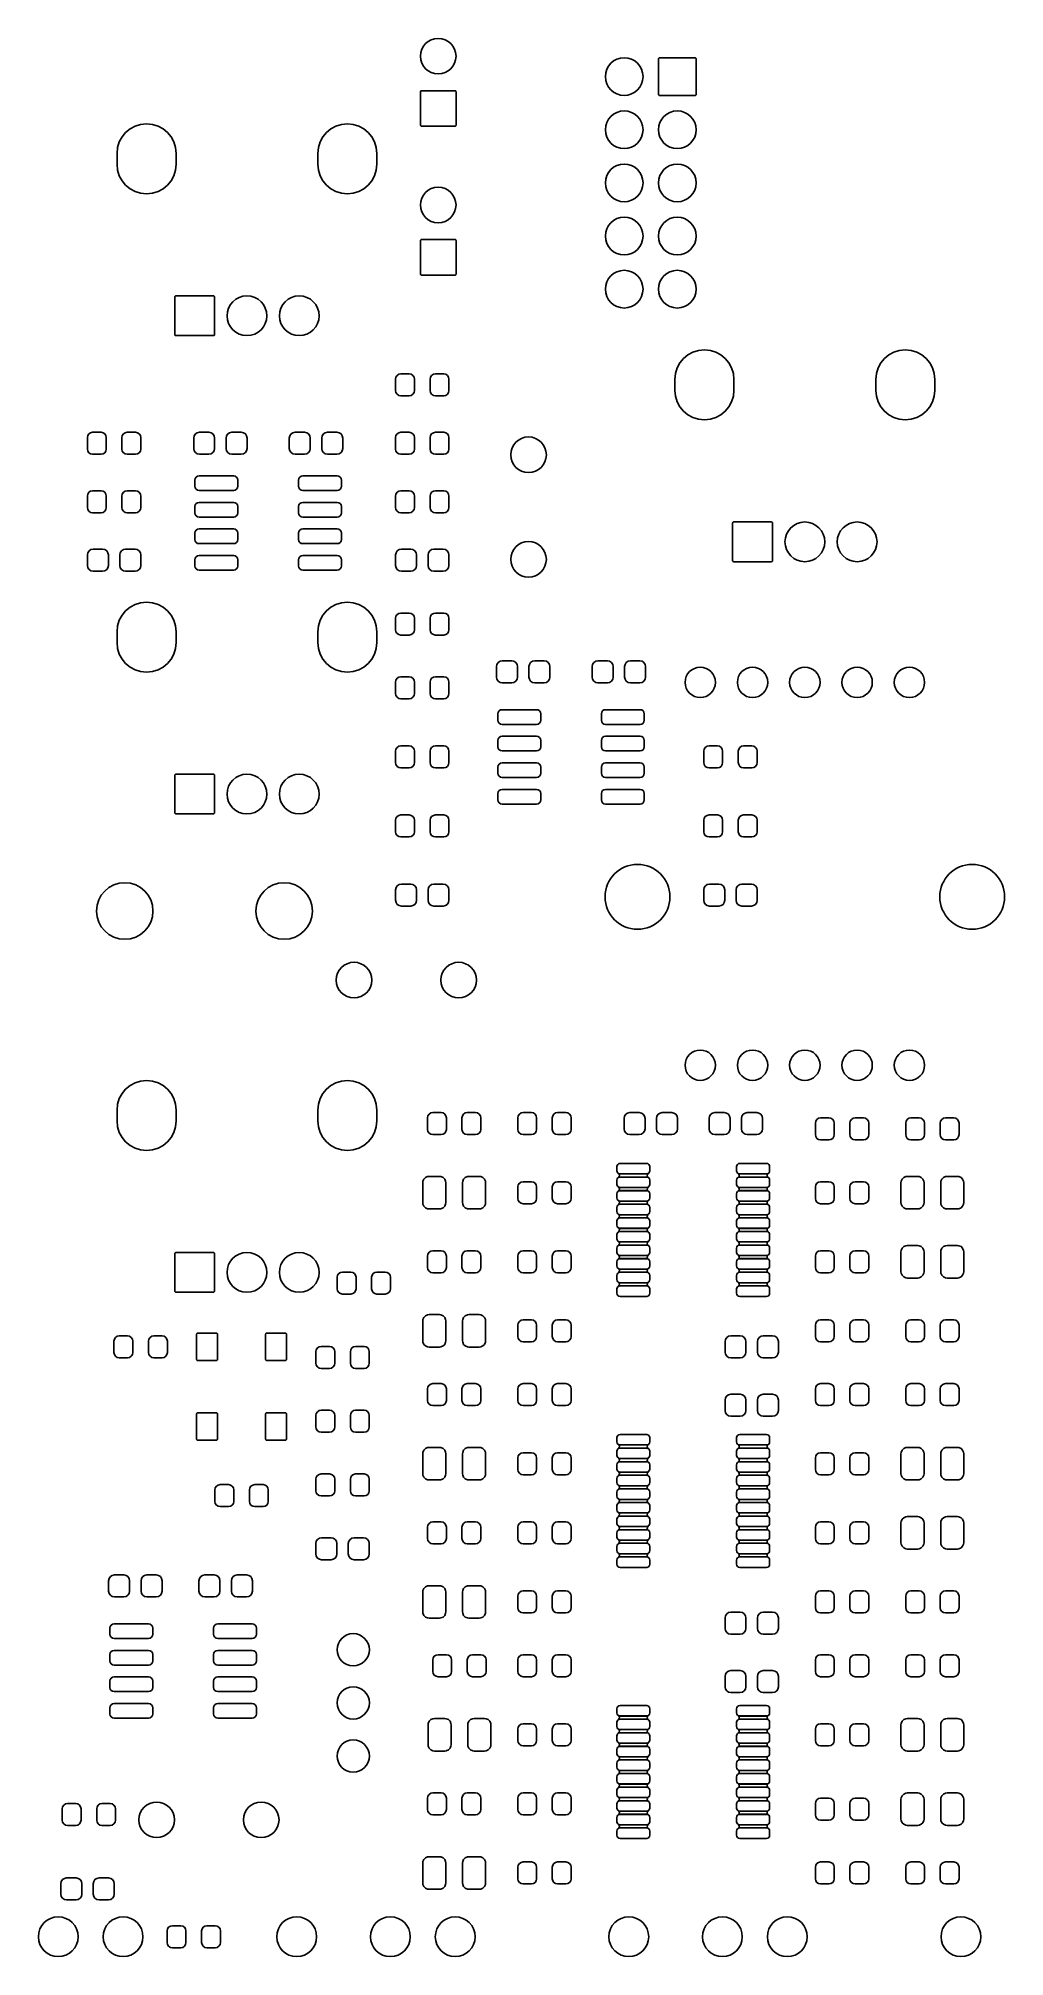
# Model space of a CAD drawing. Extents: x 123.1 to 169.3, y -139.9 to -48.2.
import ezdxf

# ---------------------------------------------------------------- set-up
doc = ezdxf.new("R2010")
doc.units = 0
doc.layers.add('BLACK', color=7, linetype='CONTINUOUS')

msp = doc.modelspace()

# ---------------------------------------------------------------- linework, layer by layer
at = {"layer": 'BLACK', "linetype": 'CONTINUOUS'}
for p, q in [((152.769, -49.188), (152.773, -49.1685)), ((152.769, -50.888), (152.769, -49.188)), ((152.773, -49.1685), (152.784, -49.1519)), ((152.784, -49.1519), (152.8, -49.1409)), ((152.8, -49.1409), (152.82, -49.137)), ((152.82, -49.137), (154.52, -49.137)), ((154.52, -49.137), (154.54, -49.1409)), ((154.54, -49.1409), (154.556, -49.1519)), ((154.556, -49.1519), (154.567, -49.1685)), ((154.567, -49.1685), (154.571, -49.188)), ((154.571, -49.188), (154.571, -50.888)), ((141.389, -50.762), (141.393, -50.7425)), ((141.389, -52.362), (141.389, -50.762)), ((141.393, -50.7425), (141.404, -50.7259)), ((141.404, -50.7259), (141.42, -50.7149)), ((141.42, -50.7149), (141.44, -50.711)), ((141.44, -50.711), (143.04, -50.711)), ((143.04, -50.711), (143.06, -50.7149)), ((143.06, -50.7149), (143.076, -50.7259)), ((143.076, -50.7259), (143.087, -50.7425)), ((143.087, -50.7425), (143.091, -50.762)), ((143.091, -50.762), (143.091, -52.362)), ((152.773, -50.9075), (152.769, -50.888)), ((152.784, -50.9241), (152.773, -50.9075)), ((152.8, -50.9351), (152.784, -50.9241)), ((152.82, -50.939), (152.8, -50.9351)), ((154.52, -50.939), (152.82, -50.939)), ((154.54, -50.9351), (154.52, -50.939)), ((154.556, -50.9241), (154.54, -50.9351)), ((154.567, -50.9075), (154.556, -50.9241)), ((154.571, -50.888), (154.567, -50.9075)), ((141.393, -52.3815), (141.389, -52.362)), ((141.404, -52.3981), (141.393, -52.3815)), ((141.42, -52.4091), (141.404, -52.3981)), ((141.44, -52.413), (141.42, -52.4091)), ((143.04, -52.413), (141.44, -52.413)), ((143.06, -52.4091), (143.04, -52.413)), ((143.076, -52.3981), (143.06, -52.4091)), ((143.087, -52.3815), (143.076, -52.3981)), ((143.091, -52.362), (143.087, -52.3815)), ((126.885, -54.228), (126.885, -53.708)), ((129.707, -54.228), (129.707, -53.708)), ((136.485, -54.228), (136.485, -53.708)), ((139.307, -54.228), (139.307, -53.708)), ((141.389, -57.874), (141.393, -57.8545)), ((141.389, -59.474), (141.389, -57.874)), ((141.393, -57.8545), (141.404, -57.8379)), ((141.404, -57.8379), (141.42, -57.8269)), ((141.42, -57.8269), (141.44, -57.823)), ((141.44, -57.823), (143.04, -57.823)), ((143.04, -57.823), (143.06, -57.8269)), ((143.06, -57.8269), (143.076, -57.8379)), ((143.076, -57.8379), (143.087, -57.8545)), ((143.087, -57.8545), (143.091, -57.874)), ((143.091, -57.874), (143.091, -59.474)), ((141.393, -59.4935), (141.389, -59.474)), ((141.404, -59.5101), (141.393, -59.4935)), ((141.42, -59.5211), (141.404, -59.5101)), ((141.44, -59.525), (141.42, -59.5211)), ((143.04, -59.525), (141.44, -59.525)), ((143.06, -59.5211), (143.04, -59.525)), ((143.076, -59.5101), (143.06, -59.5211)), ((143.087, -59.4935), (143.076, -59.5101)), ((143.091, -59.474), (143.087, -59.4935)), ((129.645, -60.568), (129.649, -60.5485)), ((129.645, -62.368), (129.645, -60.568)), ((129.649, -60.5485), (129.66, -60.5319)), ((129.66, -60.5319), (129.676, -60.5209)), ((129.676, -60.5209), (129.696, -60.517)), ((129.696, -60.517), (131.496, -60.517)), ((131.496, -60.517), (131.516, -60.5209)), ((131.516, -60.5209), (131.532, -60.5319)), ((131.532, -60.5319), (131.543, -60.5485)), ((131.543, -60.5485), (131.547, -60.568)), ((131.547, -60.568), (131.547, -62.368)), ((129.649, -62.3875), (129.645, -62.368)), ((129.66, -62.4041), (129.649, -62.3875)), ((129.676, -62.4151), (129.66, -62.4041)), ((129.696, -62.419), (129.676, -62.4151)), ((131.496, -62.419), (129.696, -62.419)), ((131.516, -62.4151), (131.496, -62.419)), ((131.532, -62.4041), (131.516, -62.4151)), ((131.543, -62.3875), (131.532, -62.4041)), ((131.547, -62.368), (131.543, -62.3875)), ((140.202, -64.495), (140.221, -64.3989)), ((140.202, -65.045), (140.202, -64.495)), ((140.221, -65.1411), (140.202, -65.045)), ((140.221, -64.3989), (140.276, -64.3175)), ((140.276, -64.3175), (140.357, -64.2631)), ((140.357, -64.2631), (140.453, -64.244)), ((140.453, -64.244), (140.853, -64.244)), ((140.853, -64.244), (140.949, -64.2631)), ((140.949, -64.2631), (141.03, -64.3175)), ((141.03, -64.3175), (141.085, -64.3989)), ((141.085, -64.3989), (141.104, -64.495)), ((141.104, -65.045), (141.085, -65.1411)), ((141.104, -64.495), (141.104, -65.045)), ((141.852, -64.495), (141.871, -64.3989)), ((141.852, -65.045), (141.852, -64.495)), ((141.871, -65.1411), (141.852, -65.045)), ((141.871, -64.3989), (141.926, -64.3175)), ((141.926, -64.3175), (142.007, -64.2631)), ((142.007, -64.2631), (142.103, -64.244)), ((142.103, -64.244), (142.503, -64.244)), ((142.503, -64.244), (142.599, -64.2631)), ((142.599, -64.2631), (142.68, -64.3175)), ((142.68, -64.3175), (142.735, -64.3989)), ((142.735, -64.3989), (142.754, -64.495)), ((142.754, -65.045), (142.735, -65.1411)), ((142.754, -64.495), (142.754, -65.045)), ((153.555, -65.033), (153.555, -64.513)), ((156.377, -65.033), (156.377, -64.513)), ((163.155, -65.033), (163.155, -64.513)), ((165.977, -65.033), (165.977, -64.513)), ((140.276, -65.2225), (140.221, -65.1411)), ((140.357, -65.2769), (140.276, -65.2225)), ((140.453, -65.296), (140.357, -65.2769)), ((140.853, -65.296), (140.453, -65.296)), ((140.949, -65.2769), (140.853, -65.296)), ((141.03, -65.2225), (140.949, -65.2769)), ((141.085, -65.1411), (141.03, -65.2225)), ((141.926, -65.2225), (141.871, -65.1411)), ((142.007, -65.2769), (141.926, -65.2225)), ((142.103, -65.296), (142.007, -65.2769)), ((142.503, -65.296), (142.103, -65.296)), ((142.599, -65.2769), (142.503, -65.296)), ((142.68, -65.2225), (142.599, -65.2769)), ((142.735, -65.1411), (142.68, -65.2225)), ((125.47, -67.289), (125.489, -67.1929)), ((125.47, -67.839), (125.47, -67.289)), ((125.489, -67.9351), (125.47, -67.839)), ((125.489, -67.1929), (125.544, -67.1115)), ((125.544, -67.1115), (125.625, -67.0571)), ((125.625, -67.0571), (125.721, -67.038)), ((125.721, -67.038), (126.121, -67.038)), ((126.121, -67.038), (126.217, -67.0571)), ((126.217, -67.0571), (126.298, -67.1115)), ((126.298, -67.1115), (126.353, -67.1929)), ((126.353, -67.1929), (126.372, -67.289)), ((126.372, -67.839), (126.353, -67.9351)), ((126.372, -67.289), (126.372, -67.839)), ((127.12, -67.289), (127.139, -67.1929)), ((127.12, -67.839), (127.12, -67.289)), ((127.139, -67.9351), (127.12, -67.839)), ((127.139, -67.1929), (127.194, -67.1115)), ((127.194, -67.1115), (127.275, -67.0571)), ((127.275, -67.0571), (127.371, -67.038)), ((127.371, -67.038), (127.771, -67.038)), ((127.771, -67.038), (127.867, -67.0571)), ((127.867, -67.0571), (127.948, -67.1115)), ((127.948, -67.1115), (128.003, -67.1929)), ((128.003, -67.1929), (128.022, -67.289)), ((128.022, -67.839), (128.003, -67.9351)), ((128.022, -67.289), (128.022, -67.839)), ((130.55, -67.314), (130.571, -67.2084)), ((130.55, -67.814), (130.55, -67.314)), ((130.571, -67.9196), (130.55, -67.814)), ((130.571, -67.2084), (130.631, -67.1188)), ((130.631, -67.1188), (130.72, -67.059)), ((130.72, -67.059), (130.826, -67.038)), ((130.826, -67.038), (131.276, -67.038)), ((131.276, -67.038), (131.382, -67.059)), ((131.382, -67.059), (131.471, -67.1188)), ((131.471, -67.1188), (131.531, -67.2084)), ((131.531, -67.2084), (131.552, -67.314)), ((131.552, -67.814), (131.531, -67.9196)), ((131.552, -67.314), (131.552, -67.814)), ((132.1, -67.314), (132.121, -67.2084)), ((132.1, -67.814), (132.1, -67.314)), ((132.121, -67.9196), (132.1, -67.814)), ((132.121, -67.2084), (132.181, -67.1188)), ((132.181, -67.1188), (132.27, -67.059)), ((132.27, -67.059), (132.376, -67.038)), ((132.376, -67.038), (132.826, -67.038)), ((132.826, -67.038), (132.932, -67.059)), ((132.932, -67.059), (133.021, -67.1188)), ((133.021, -67.1188), (133.081, -67.2084)), ((133.081, -67.2084), (133.102, -67.314)), ((133.102, -67.814), (133.081, -67.9196)), ((133.102, -67.314), (133.102, -67.814)), ((135.122, -67.314), (135.143, -67.2084)), ((135.122, -67.814), (135.122, -67.314)), ((135.143, -67.9196), (135.122, -67.814)), ((135.143, -67.2084), (135.203, -67.1188)), ((135.203, -67.1188), (135.292, -67.059)), ((135.292, -67.059), (135.398, -67.038)), ((135.398, -67.038), (135.848, -67.038)), ((135.848, -67.038), (135.954, -67.059)), ((135.954, -67.059), (136.043, -67.1188)), ((136.043, -67.1188), (136.103, -67.2084)), ((136.103, -67.2084), (136.124, -67.314)), ((136.124, -67.814), (136.103, -67.9196)), ((136.124, -67.314), (136.124, -67.814)), ((136.672, -67.314), (136.693, -67.2084)), ((136.672, -67.814), (136.672, -67.314)), ((136.693, -67.9196), (136.672, -67.814)), ((136.693, -67.2084), (136.753, -67.1188)), ((136.753, -67.1188), (136.842, -67.059)), ((136.842, -67.059), (136.948, -67.038)), ((136.948, -67.038), (137.398, -67.038)), ((137.398, -67.038), (137.504, -67.059)), ((137.504, -67.059), (137.593, -67.1188)), ((137.593, -67.1188), (137.653, -67.2084)), ((137.653, -67.2084), (137.674, -67.314)), ((137.674, -67.814), (137.653, -67.9196)), ((137.674, -67.314), (137.674, -67.814)), ((140.202, -67.289), (140.221, -67.1929)), ((140.202, -67.839), (140.202, -67.289)), ((140.221, -67.9351), (140.202, -67.839)), ((140.221, -67.1929), (140.276, -67.1115)), ((140.276, -67.1115), (140.357, -67.0571)), ((140.357, -67.0571), (140.453, -67.038)), ((140.453, -67.038), (140.853, -67.038)), ((140.853, -67.038), (140.949, -67.0571)), ((140.949, -67.0571), (141.03, -67.1115)), ((141.03, -67.1115), (141.085, -67.1929)), ((141.085, -67.1929), (141.104, -67.289)), ((141.104, -67.839), (141.085, -67.9351)), ((141.104, -67.289), (141.104, -67.839)), ((141.852, -67.289), (141.871, -67.1929)), ((141.852, -67.839), (141.852, -67.289)), ((141.871, -67.9351), (141.852, -67.839)), ((141.871, -67.1929), (141.926, -67.1115)), ((141.926, -67.1115), (142.007, -67.0571)), ((142.007, -67.0571), (142.103, -67.038)), ((142.103, -67.038), (142.503, -67.038)), ((142.503, -67.038), (142.599, -67.0571)), ((142.599, -67.0571), (142.68, -67.1115)), ((142.68, -67.1115), (142.735, -67.1929)), ((142.735, -67.1929), (142.754, -67.289)), ((142.754, -67.839), (142.735, -67.9351)), ((142.754, -67.289), (142.754, -67.839)), ((125.544, -68.0165), (125.489, -67.9351)), ((125.625, -68.0709), (125.544, -68.0165)), ((125.721, -68.09), (125.625, -68.0709)), ((126.121, -68.09), (125.721, -68.09)), ((126.217, -68.0709), (126.121, -68.09)), ((126.298, -68.0165), (126.217, -68.0709)), ((126.353, -67.9351), (126.298, -68.0165)), ((127.194, -68.0165), (127.139, -67.9351)), ((127.275, -68.0709), (127.194, -68.0165)), ((127.371, -68.09), (127.275, -68.0709)), ((127.771, -68.09), (127.371, -68.09)), ((127.867, -68.0709), (127.771, -68.09)), ((127.948, -68.0165), (127.867, -68.0709)), ((128.003, -67.9351), (127.948, -68.0165)), ((130.631, -68.0092), (130.571, -67.9196)), ((130.72, -68.069), (130.631, -68.0092)), ((130.826, -68.09), (130.72, -68.069)), ((131.276, -68.09), (130.826, -68.09)), ((131.382, -68.069), (131.276, -68.09)), ((131.471, -68.0092), (131.382, -68.069)), ((131.531, -67.9196), (131.471, -68.0092)), ((132.181, -68.0092), (132.121, -67.9196)), ((132.27, -68.069), (132.181, -68.0092)), ((132.376, -68.09), (132.27, -68.069)), ((132.826, -68.09), (132.376, -68.09)), ((132.932, -68.069), (132.826, -68.09)), ((133.021, -68.0092), (132.932, -68.069)), ((133.081, -67.9196), (133.021, -68.0092)), ((135.203, -68.0092), (135.143, -67.9196)), ((135.292, -68.069), (135.203, -68.0092)), ((135.398, -68.09), (135.292, -68.069)), ((135.848, -68.09), (135.398, -68.09)), ((135.954, -68.069), (135.848, -68.09)), ((136.043, -68.0092), (135.954, -68.069)), ((136.103, -67.9196), (136.043, -68.0092)), ((136.753, -68.0092), (136.693, -67.9196)), ((136.842, -68.069), (136.753, -68.0092)), ((136.948, -68.09), (136.842, -68.069)), ((137.398, -68.09), (136.948, -68.09)), ((137.504, -68.069), (137.398, -68.09)), ((137.593, -68.0092), (137.504, -68.069)), ((137.653, -67.9196), (137.593, -68.0092)), ((140.276, -68.0165), (140.221, -67.9351)), ((140.357, -68.0709), (140.276, -68.0165)), ((140.453, -68.09), (140.357, -68.0709)), ((140.853, -68.09), (140.453, -68.09)), ((140.949, -68.0709), (140.853, -68.09)), ((141.03, -68.0165), (140.949, -68.0709)), ((141.085, -67.9351), (141.03, -68.0165)), ((141.926, -68.0165), (141.871, -67.9351)), ((142.007, -68.0709), (141.926, -68.0165)), ((142.103, -68.09), (142.007, -68.0709)), ((142.503, -68.09), (142.103, -68.09)), ((142.599, -68.0709), (142.503, -68.09)), ((142.68, -68.0165), (142.599, -68.0709)), ((142.735, -67.9351), (142.68, -68.0165)), ((130.611, -69.319), (130.626, -69.2421)), ((130.611, -69.619), (130.611, -69.319)), ((130.626, -69.6959), (130.611, -69.619)), ((130.626, -69.2421), (130.67, -69.1769)), ((130.67, -69.1769), (130.735, -69.1333)), ((130.735, -69.1333), (130.812, -69.118)), ((130.812, -69.118), (132.462, -69.118)), ((132.462, -69.118), (132.539, -69.1333)), ((132.539, -69.1333), (132.604, -69.1769)), ((132.604, -69.1769), (132.648, -69.2421)), ((132.648, -69.2421), (132.663, -69.319)), ((132.663, -69.619), (132.648, -69.6959)), ((132.663, -69.319), (132.663, -69.619)), ((135.561, -69.319), (135.576, -69.2421)), ((135.561, -69.619), (135.561, -69.319)), ((135.576, -69.6959), (135.561, -69.619)), ((135.576, -69.2421), (135.62, -69.1769)), ((135.62, -69.1769), (135.685, -69.1333)), ((135.685, -69.1333), (135.762, -69.118)), ((135.762, -69.118), (137.412, -69.118)), ((137.412, -69.118), (137.489, -69.1333)), ((137.489, -69.1333), (137.554, -69.1769)), ((137.554, -69.1769), (137.598, -69.2421)), ((137.598, -69.2421), (137.613, -69.319)), ((137.613, -69.619), (137.598, -69.6959)), ((137.613, -69.319), (137.613, -69.619)), ((125.47, -70.083), (125.489, -69.9869)), ((125.47, -70.633), (125.47, -70.083)), ((125.489, -69.9869), (125.544, -69.9055)), ((125.544, -69.9055), (125.625, -69.8511)), ((125.625, -69.8511), (125.721, -69.832)), ((125.721, -69.832), (126.121, -69.832)), ((126.121, -69.832), (126.217, -69.8511)), ((126.217, -69.8511), (126.298, -69.9055)), ((126.298, -69.9055), (126.353, -69.9869)), ((126.353, -69.9869), (126.372, -70.083)), ((126.372, -70.083), (126.372, -70.633)), ((127.12, -70.083), (127.139, -69.9869)), ((127.12, -70.633), (127.12, -70.083)), ((127.139, -69.9869), (127.194, -69.9055)), ((127.194, -69.9055), (127.275, -69.8511)), ((127.275, -69.8511), (127.371, -69.832)), ((127.371, -69.832), (127.771, -69.832)), ((127.771, -69.832), (127.867, -69.8511)), ((127.867, -69.8511), (127.948, -69.9055)), ((127.948, -69.9055), (128.003, -69.9869)), ((128.003, -69.9869), (128.022, -70.083)), ((128.022, -70.083), (128.022, -70.633)), ((130.611, -70.589), (130.626, -70.5121)), ((130.611, -70.889), (130.611, -70.589)), ((130.67, -69.7611), (130.626, -69.6959)), ((130.626, -70.5121), (130.67, -70.4469)), ((130.735, -69.8047), (130.67, -69.7611)), ((130.67, -70.4469), (130.735, -70.4033)), ((130.812, -69.82), (130.735, -69.8047)), ((130.735, -70.4033), (130.812, -70.388)), ((132.462, -69.82), (130.812, -69.82)), ((130.812, -70.388), (132.462, -70.388)), ((132.539, -69.8047), (132.462, -69.82)), ((132.462, -70.388), (132.539, -70.4033)), ((132.604, -69.7611), (132.539, -69.8047)), ((132.539, -70.4033), (132.604, -70.4469)), ((132.648, -69.6959), (132.604, -69.7611)), ((132.604, -70.4469), (132.648, -70.5121)), ((132.648, -70.5121), (132.663, -70.589)), ((132.663, -70.589), (132.663, -70.889)), ((135.561, -70.589), (135.576, -70.5121)), ((135.561, -70.889), (135.561, -70.589)), ((135.62, -69.7611), (135.576, -69.6959)), ((135.576, -70.5121), (135.62, -70.4469)), ((135.685, -69.8047), (135.62, -69.7611)), ((135.62, -70.4469), (135.685, -70.4033)), ((135.762, -69.82), (135.685, -69.8047)), ((135.685, -70.4033), (135.762, -70.388)), ((137.412, -69.82), (135.762, -69.82)), ((135.762, -70.388), (137.412, -70.388)), ((137.489, -69.8047), (137.412, -69.82)), ((137.412, -70.388), (137.489, -70.4033)), ((137.554, -69.7611), (137.489, -69.8047)), ((137.489, -70.4033), (137.554, -70.4469)), ((137.598, -69.6959), (137.554, -69.7611)), ((137.554, -70.4469), (137.598, -70.5121)), ((137.598, -70.5121), (137.613, -70.589)), ((137.613, -70.589), (137.613, -70.889)), ((140.202, -70.083), (140.221, -69.9869)), ((140.202, -70.633), (140.202, -70.083)), ((140.221, -69.9869), (140.276, -69.9055)), ((140.276, -69.9055), (140.357, -69.8511)), ((140.357, -69.8511), (140.453, -69.832)), ((140.453, -69.832), (140.853, -69.832)), ((140.853, -69.832), (140.949, -69.8511)), ((140.949, -69.8511), (141.03, -69.9055)), ((141.03, -69.9055), (141.085, -69.9869)), ((141.085, -69.9869), (141.104, -70.083)), ((141.104, -70.083), (141.104, -70.633)), ((141.852, -70.083), (141.871, -69.9869)), ((141.852, -70.633), (141.852, -70.083)), ((141.871, -69.9869), (141.926, -69.9055)), ((141.926, -69.9055), (142.007, -69.8511)), ((142.007, -69.8511), (142.103, -69.832)), ((142.103, -69.832), (142.503, -69.832)), ((142.503, -69.832), (142.599, -69.8511)), ((142.599, -69.8511), (142.68, -69.9055)), ((142.68, -69.9055), (142.735, -69.9869)), ((142.735, -69.9869), (142.754, -70.083)), ((142.754, -70.083), (142.754, -70.633)), ((125.489, -70.7291), (125.47, -70.633)), ((125.544, -70.8105), (125.489, -70.7291)), ((125.625, -70.8649), (125.544, -70.8105)), ((125.721, -70.884), (125.625, -70.8649)), ((126.121, -70.884), (125.721, -70.884)), ((126.217, -70.8649), (126.121, -70.884)), ((126.298, -70.8105), (126.217, -70.8649)), ((126.353, -70.7291), (126.298, -70.8105)), ((126.372, -70.633), (126.353, -70.7291)), ((127.139, -70.7291), (127.12, -70.633)), ((127.194, -70.8105), (127.139, -70.7291)), ((127.275, -70.8649), (127.194, -70.8105)), ((127.371, -70.884), (127.275, -70.8649)), ((127.771, -70.884), (127.371, -70.884)), ((127.867, -70.8649), (127.771, -70.884)), ((127.948, -70.8105), (127.867, -70.8649)), ((128.003, -70.7291), (127.948, -70.8105)), ((128.022, -70.633), (128.003, -70.7291)), ((130.626, -70.9659), (130.611, -70.889)), ((130.67, -71.0311), (130.626, -70.9659)), ((130.735, -71.0747), (130.67, -71.0311)), ((130.812, -71.09), (130.735, -71.0747)), ((132.462, -71.09), (130.812, -71.09)), ((132.539, -71.0747), (132.462, -71.09)), ((132.604, -71.0311), (132.539, -71.0747)), ((132.648, -70.9659), (132.604, -71.0311)), ((132.663, -70.889), (132.648, -70.9659)), ((135.576, -70.9659), (135.561, -70.889)), ((135.62, -71.0311), (135.576, -70.9659)), ((135.685, -71.0747), (135.62, -71.0311)), ((135.762, -71.09), (135.685, -71.0747)), ((137.412, -71.09), (135.762, -71.09)), ((137.489, -71.0747), (137.412, -71.09)), ((137.554, -71.0311), (137.489, -71.0747)), ((137.598, -70.9659), (137.554, -71.0311)), ((137.613, -70.889), (137.598, -70.9659)), ((140.221, -70.7291), (140.202, -70.633)), ((140.276, -70.8105), (140.221, -70.7291)), ((140.357, -70.8649), (140.276, -70.8105)), ((140.453, -70.884), (140.357, -70.8649)), ((140.853, -70.884), (140.453, -70.884)), ((140.949, -70.8649), (140.853, -70.884)), ((141.03, -70.8105), (140.949, -70.8649)), ((141.085, -70.7291), (141.03, -70.8105)), ((141.104, -70.633), (141.085, -70.7291)), ((141.871, -70.7291), (141.852, -70.633)), ((141.926, -70.8105), (141.871, -70.7291)), ((142.007, -70.8649), (141.926, -70.8105)), ((142.103, -70.884), (142.007, -70.8649)), ((142.503, -70.884), (142.103, -70.884)), ((142.599, -70.8649), (142.503, -70.884)), ((142.68, -70.8105), (142.599, -70.8649)), ((142.735, -70.7291), (142.68, -70.8105)), ((142.754, -70.633), (142.735, -70.7291)), ((156.315, -71.373), (156.319, -71.3535)), ((156.315, -73.173), (156.315, -71.373)), ((156.319, -71.3535), (156.33, -71.3369)), ((156.33, -71.3369), (156.346, -71.3259)), ((156.346, -71.3259), (156.366, -71.322)), ((156.366, -71.322), (158.166, -71.322)), ((158.166, -71.322), (158.186, -71.3259)), ((158.186, -71.3259), (158.202, -71.3369)), ((158.202, -71.3369), (158.213, -71.3535)), ((158.213, -71.3535), (158.217, -71.373)), ((158.217, -71.373), (158.217, -73.173)), ((130.611, -71.859), (130.626, -71.7821)), ((130.611, -72.159), (130.611, -71.859)), ((130.626, -72.2359), (130.611, -72.159)), ((130.626, -71.7821), (130.67, -71.7169)), ((130.67, -72.3011), (130.626, -72.2359)), ((130.67, -71.7169), (130.735, -71.6733)), ((130.735, -72.3447), (130.67, -72.3011)), ((130.735, -71.6733), (130.812, -71.658)), ((130.812, -72.36), (130.735, -72.3447)), ((130.812, -71.658), (132.462, -71.658)), ((132.462, -72.36), (130.812, -72.36)), ((132.462, -71.658), (132.539, -71.6733)), ((132.539, -72.3447), (132.462, -72.36)), ((132.539, -71.6733), (132.604, -71.7169)), ((132.604, -72.3011), (132.539, -72.3447)), ((132.604, -71.7169), (132.648, -71.7821)), ((132.648, -72.2359), (132.604, -72.3011)), ((132.648, -71.7821), (132.663, -71.859)), ((132.663, -72.159), (132.648, -72.2359)), ((132.663, -71.859), (132.663, -72.159)), ((135.561, -71.859), (135.576, -71.7821)), ((135.561, -72.159), (135.561, -71.859)), ((135.576, -72.2359), (135.561, -72.159)), ((135.576, -71.7821), (135.62, -71.7169)), ((135.62, -72.3011), (135.576, -72.2359)), ((135.62, -71.7169), (135.685, -71.6733)), ((135.685, -72.3447), (135.62, -72.3011)), ((135.685, -71.6733), (135.762, -71.658)), ((135.762, -72.36), (135.685, -72.3447)), ((135.762, -71.658), (137.412, -71.658)), ((137.412, -72.36), (135.762, -72.36)), ((137.412, -71.658), (137.489, -71.6733)), ((137.489, -72.3447), (137.412, -72.36)), ((137.489, -71.6733), (137.554, -71.7169)), ((137.554, -72.3011), (137.489, -72.3447)), ((137.554, -71.7169), (137.598, -71.7821)), ((137.598, -72.2359), (137.554, -72.3011)), ((137.598, -71.7821), (137.613, -71.859)), ((137.613, -72.159), (137.598, -72.2359)), ((137.613, -71.859), (137.613, -72.159)), ((125.47, -72.902), (125.491, -72.7964)), ((125.47, -73.402), (125.47, -72.902)), ((125.491, -72.7964), (125.551, -72.7068)), ((125.551, -72.7068), (125.64, -72.647)), ((125.64, -72.647), (125.746, -72.626)), ((125.746, -72.626), (126.196, -72.626)), ((126.196, -72.626), (126.302, -72.647)), ((126.302, -72.647), (126.391, -72.7068)), ((126.391, -72.7068), (126.451, -72.7964)), ((126.451, -72.7964), (126.472, -72.902)), ((126.472, -72.902), (126.472, -73.402)), ((127.02, -72.902), (127.041, -72.7964)), ((127.02, -73.402), (127.02, -72.902)), ((127.041, -72.7964), (127.101, -72.7068)), ((127.101, -72.7068), (127.19, -72.647)), ((127.19, -72.647), (127.296, -72.626)), ((127.296, -72.626), (127.746, -72.626)), ((127.746, -72.626), (127.852, -72.647)), ((127.852, -72.647), (127.941, -72.7068)), ((127.941, -72.7068), (128.001, -72.7964)), ((128.001, -72.7964), (128.022, -72.902)), ((128.022, -72.902), (128.022, -73.402)), ((130.611, -73.129), (130.626, -73.0521)), ((130.611, -73.429), (130.611, -73.129)), ((130.626, -73.0521), (130.67, -72.9869)), ((130.67, -72.9869), (130.735, -72.9433)), ((130.735, -72.9433), (130.812, -72.928)), ((130.812, -72.928), (132.462, -72.928)), ((132.462, -72.928), (132.539, -72.9433)), ((132.539, -72.9433), (132.604, -72.9869)), ((132.604, -72.9869), (132.648, -73.0521)), ((132.648, -73.0521), (132.663, -73.129)), ((132.663, -73.129), (132.663, -73.429)), ((135.561, -73.129), (135.576, -73.0521)), ((135.561, -73.429), (135.561, -73.129)), ((135.576, -73.0521), (135.62, -72.9869)), ((135.62, -72.9869), (135.685, -72.9433)), ((135.685, -72.9433), (135.762, -72.928)), ((135.762, -72.928), (137.412, -72.928)), ((137.412, -72.928), (137.489, -72.9433)), ((137.489, -72.9433), (137.554, -72.9869)), ((137.554, -72.9869), (137.598, -73.0521)), ((137.598, -73.0521), (137.613, -73.129)), ((137.613, -73.129), (137.613, -73.429)), ((140.202, -72.902), (140.223, -72.7964)), ((140.202, -73.402), (140.202, -72.902)), ((140.223, -72.7964), (140.283, -72.7068)), ((140.283, -72.7068), (140.372, -72.647)), ((140.372, -72.647), (140.478, -72.626)), ((140.478, -72.626), (140.928, -72.626)), ((140.928, -72.626), (141.034, -72.647)), ((141.034, -72.647), (141.123, -72.7068)), ((141.123, -72.7068), (141.183, -72.7964)), ((141.183, -72.7964), (141.204, -72.902)), ((141.204, -72.902), (141.204, -73.402)), ((141.752, -72.902), (141.773, -72.7964)), ((141.752, -73.402), (141.752, -72.902)), ((141.773, -72.7964), (141.833, -72.7068)), ((141.833, -72.7068), (141.922, -72.647)), ((141.922, -72.647), (142.028, -72.626)), ((142.028, -72.626), (142.478, -72.626)), ((142.478, -72.626), (142.584, -72.647)), ((142.584, -72.647), (142.673, -72.7068)), ((142.673, -72.7068), (142.733, -72.7964)), ((142.733, -72.7964), (142.754, -72.902)), ((142.754, -72.902), (142.754, -73.402)), ((156.319, -73.1925), (156.315, -73.173)), ((156.33, -73.2091), (156.319, -73.1925)), ((156.346, -73.2201), (156.33, -73.2091)), ((156.366, -73.224), (156.346, -73.2201)), ((158.166, -73.224), (156.366, -73.224)), ((158.186, -73.2201), (158.166, -73.224)), ((158.202, -73.2091), (158.186, -73.2201)), ((158.213, -73.1925), (158.202, -73.2091)), ((158.217, -73.173), (158.213, -73.1925)), ((125.491, -73.5076), (125.47, -73.402)), ((125.551, -73.5972), (125.491, -73.5076)), ((125.64, -73.657), (125.551, -73.5972)), ((125.746, -73.678), (125.64, -73.657)), ((126.196, -73.678), (125.746, -73.678)), ((126.302, -73.657), (126.196, -73.678)), ((126.391, -73.5972), (126.302, -73.657)), ((126.451, -73.5076), (126.391, -73.5972)), ((126.472, -73.402), (126.451, -73.5076)), ((127.041, -73.5076), (127.02, -73.402)), ((127.101, -73.5972), (127.041, -73.5076)), ((127.19, -73.657), (127.101, -73.5972)), ((127.296, -73.678), (127.19, -73.657)), ((127.746, -73.678), (127.296, -73.678)), ((127.852, -73.657), (127.746, -73.678)), ((127.941, -73.5972), (127.852, -73.657)), ((128.001, -73.5076), (127.941, -73.5972)), ((128.022, -73.402), (128.001, -73.5076)), ((130.626, -73.5059), (130.611, -73.429)), ((130.67, -73.5711), (130.626, -73.5059)), ((130.735, -73.6147), (130.67, -73.5711)), ((130.812, -73.63), (130.735, -73.6147)), ((132.462, -73.63), (130.812, -73.63)), ((132.539, -73.6147), (132.462, -73.63)), ((132.604, -73.5711), (132.539, -73.6147)), ((132.648, -73.5059), (132.604, -73.5711)), ((132.663, -73.429), (132.648, -73.5059)), ((135.576, -73.5059), (135.561, -73.429)), ((135.62, -73.5711), (135.576, -73.5059)), ((135.685, -73.6147), (135.62, -73.5711)), ((135.762, -73.63), (135.685, -73.6147)), ((137.412, -73.63), (135.762, -73.63)), ((137.489, -73.6147), (137.412, -73.63)), ((137.554, -73.5711), (137.489, -73.6147)), ((137.598, -73.5059), (137.554, -73.5711)), ((137.613, -73.429), (137.598, -73.5059)), ((140.223, -73.5076), (140.202, -73.402)), ((140.283, -73.5972), (140.223, -73.5076)), ((140.372, -73.657), (140.283, -73.5972)), ((140.478, -73.678), (140.372, -73.657)), ((140.928, -73.678), (140.478, -73.678)), ((141.034, -73.657), (140.928, -73.678)), ((141.123, -73.5972), (141.034, -73.657)), ((141.183, -73.5076), (141.123, -73.5972)), ((141.204, -73.402), (141.183, -73.5076)), ((141.773, -73.5076), (141.752, -73.402)), ((141.833, -73.5972), (141.773, -73.5076)), ((141.922, -73.657), (141.833, -73.5972)), ((142.028, -73.678), (141.922, -73.657)), ((142.478, -73.678), (142.028, -73.678)), ((142.584, -73.657), (142.478, -73.678)), ((142.673, -73.5972), (142.584, -73.657)), ((142.733, -73.5076), (142.673, -73.5972)), ((142.754, -73.402), (142.733, -73.5076)), ((140.202, -75.925), (140.221, -75.8289)), ((140.202, -76.475), (140.202, -75.925)), ((140.221, -75.8289), (140.276, -75.7475)), ((140.276, -75.7475), (140.357, -75.6931)), ((140.357, -75.6931), (140.453, -75.674)), ((140.453, -75.674), (140.853, -75.674)), ((140.853, -75.674), (140.949, -75.6931)), ((140.949, -75.6931), (141.03, -75.7475)), ((141.03, -75.7475), (141.085, -75.8289)), ((141.085, -75.8289), (141.104, -75.925)), ((141.104, -75.925), (141.104, -76.475)), ((141.852, -75.925), (141.871, -75.8289)), ((141.852, -76.475), (141.852, -75.925)), ((141.871, -75.8289), (141.926, -75.7475)), ((141.926, -75.7475), (142.007, -75.6931)), ((142.007, -75.6931), (142.103, -75.674)), ((142.103, -75.674), (142.503, -75.674)), ((142.503, -75.674), (142.599, -75.6931)), ((142.599, -75.6931), (142.68, -75.7475)), ((142.68, -75.7475), (142.735, -75.8289)), ((142.735, -75.8289), (142.754, -75.925)), ((142.754, -75.925), (142.754, -76.475)), ((126.885, -77.088), (126.885, -76.568)), ((129.707, -77.088), (129.707, -76.568)), ((136.485, -77.088), (136.485, -76.568)), ((139.307, -77.088), (139.307, -76.568)), ((140.221, -76.5711), (140.202, -76.475)), ((140.276, -76.6525), (140.221, -76.5711)), ((140.357, -76.7069), (140.276, -76.6525)), ((140.453, -76.726), (140.357, -76.7069)), ((140.853, -76.726), (140.453, -76.726)), ((140.949, -76.7069), (140.853, -76.726)), ((141.03, -76.6525), (140.949, -76.7069)), ((141.085, -76.5711), (141.03, -76.6525)), ((141.104, -76.475), (141.085, -76.5711)), ((141.871, -76.5711), (141.852, -76.475)), ((141.926, -76.6525), (141.871, -76.5711)), ((142.007, -76.7069), (141.926, -76.6525)), ((142.103, -76.726), (142.007, -76.7069)), ((142.503, -76.726), (142.103, -76.726)), ((142.599, -76.7069), (142.503, -76.726)), ((142.68, -76.6525), (142.599, -76.7069)), ((142.735, -76.5711), (142.68, -76.6525)), ((142.754, -76.475), (142.735, -76.5711)), ((140.221, -78.8769), (140.276, -78.7955)), ((140.276, -78.7955), (140.357, -78.7411)), ((140.357, -78.7411), (140.453, -78.722)), ((140.453, -78.722), (140.853, -78.722)), ((140.853, -78.722), (140.949, -78.7411)), ((140.949, -78.7411), (141.03, -78.7955)), ((141.03, -78.7955), (141.085, -78.8769)), ((141.871, -78.8769), (141.926, -78.7955)), ((141.926, -78.7955), (142.007, -78.7411)), ((142.007, -78.7411), (142.103, -78.722)), ((142.103, -78.722), (142.503, -78.722)), ((142.503, -78.722), (142.599, -78.7411)), ((142.599, -78.7411), (142.68, -78.7955)), ((142.68, -78.7955), (142.735, -78.8769)), ((145.028, -78.236), (145.049, -78.1304)), ((145.028, -78.736), (145.028, -78.236)), ((145.049, -78.8416), (145.028, -78.736)), ((145.049, -78.1304), (145.109, -78.0408)), ((145.109, -78.9312), (145.049, -78.8416)), ((145.109, -78.0408), (145.198, -77.981)), ((145.198, -77.981), (145.304, -77.96)), ((145.304, -77.96), (145.754, -77.96)), ((145.754, -77.96), (145.86, -77.981)), ((145.86, -77.981), (145.949, -78.0408)), ((145.949, -78.0408), (146.009, -78.1304)), ((146.009, -78.8416), (145.949, -78.9312)), ((146.009, -78.1304), (146.03, -78.236)), ((146.03, -78.736), (146.009, -78.8416)), ((146.03, -78.236), (146.03, -78.736)), ((146.578, -78.236), (146.599, -78.1304)), ((146.578, -78.736), (146.578, -78.236)), ((146.599, -78.8416), (146.578, -78.736)), ((146.599, -78.1304), (146.659, -78.0408)), ((146.659, -78.9312), (146.599, -78.8416)), ((146.659, -78.0408), (146.748, -77.981)), ((146.748, -77.981), (146.854, -77.96)), ((146.854, -77.96), (147.304, -77.96)), ((147.304, -77.96), (147.41, -77.981)), ((147.41, -77.981), (147.499, -78.0408)), ((147.499, -78.0408), (147.559, -78.1304)), ((147.559, -78.8416), (147.499, -78.9312)), ((147.559, -78.1304), (147.58, -78.236)), ((147.58, -78.736), (147.559, -78.8416)), ((147.58, -78.236), (147.58, -78.736)), ((149.6, -78.236), (149.621, -78.1304)), ((149.6, -78.736), (149.6, -78.236)), ((149.621, -78.8416), (149.6, -78.736)), ((149.621, -78.1304), (149.681, -78.0408)), ((149.681, -78.9312), (149.621, -78.8416)), ((149.681, -78.0408), (149.77, -77.981)), ((149.77, -77.981), (149.876, -77.96)), ((149.876, -77.96), (150.326, -77.96)), ((150.326, -77.96), (150.432, -77.981)), ((150.432, -77.981), (150.521, -78.0408)), ((150.521, -78.0408), (150.581, -78.1304)), ((150.581, -78.8416), (150.521, -78.9312)), ((150.581, -78.1304), (150.602, -78.236)), ((150.602, -78.736), (150.581, -78.8416)), ((150.602, -78.236), (150.602, -78.736)), ((151.15, -78.236), (151.171, -78.1304)), ((151.15, -78.736), (151.15, -78.236)), ((151.171, -78.8416), (151.15, -78.736)), ((151.171, -78.1304), (151.231, -78.0408)), ((151.231, -78.9312), (151.171, -78.8416)), ((151.231, -78.0408), (151.32, -77.981)), ((151.32, -77.981), (151.426, -77.96)), ((151.426, -77.96), (151.876, -77.96)), ((151.876, -77.96), (151.982, -77.981)), ((151.982, -77.981), (152.071, -78.0408)), ((152.071, -78.0408), (152.131, -78.1304)), ((152.131, -78.8416), (152.071, -78.9312)), ((152.131, -78.1304), (152.152, -78.236)), ((152.152, -78.736), (152.131, -78.8416)), ((152.152, -78.236), (152.152, -78.736)), ((140.202, -78.973), (140.221, -78.8769)), ((140.202, -79.523), (140.202, -78.973)), ((140.221, -79.6191), (140.202, -79.523)), ((140.276, -79.7005), (140.221, -79.6191)), ((140.357, -79.7549), (140.276, -79.7005)), ((140.453, -79.774), (140.357, -79.7549)), ((140.949, -79.7549), (140.853, -79.774)), ((141.03, -79.7005), (140.949, -79.7549)), ((141.085, -79.6191), (141.03, -79.7005)), ((141.085, -78.8769), (141.104, -78.973)), ((141.104, -79.523), (141.085, -79.6191)), ((141.104, -78.973), (141.104, -79.523)), ((141.852, -78.973), (141.871, -78.8769)), ((141.852, -79.523), (141.852, -78.973)), ((141.871, -79.6191), (141.852, -79.523)), ((141.926, -79.7005), (141.871, -79.6191)), ((142.007, -79.7549), (141.926, -79.7005)), ((142.103, -79.774), (142.007, -79.7549)), ((142.599, -79.7549), (142.503, -79.774)), ((142.68, -79.7005), (142.599, -79.7549)), ((142.735, -79.6191), (142.68, -79.7005)), ((142.735, -78.8769), (142.754, -78.973)), ((142.754, -79.523), (142.735, -79.6191)), ((142.754, -78.973), (142.754, -79.523)), ((145.198, -78.991), (145.109, -78.9312)), ((145.304, -79.012), (145.198, -78.991)), ((145.754, -79.012), (145.304, -79.012)), ((145.86, -78.991), (145.754, -79.012)), ((145.949, -78.9312), (145.86, -78.991)), ((146.748, -78.991), (146.659, -78.9312)), ((146.854, -79.012), (146.748, -78.991)), ((147.304, -79.012), (146.854, -79.012)), ((147.41, -78.991), (147.304, -79.012)), ((147.499, -78.9312), (147.41, -78.991)), ((149.77, -78.991), (149.681, -78.9312)), ((149.876, -79.012), (149.77, -78.991)), ((150.326, -79.012), (149.876, -79.012)), ((150.432, -78.991), (150.326, -79.012)), ((150.521, -78.9312), (150.432, -78.991)), ((151.32, -78.991), (151.231, -78.9312)), ((151.426, -79.012), (151.32, -78.991)), ((151.876, -79.012), (151.426, -79.012)), ((151.982, -78.991), (151.876, -79.012)), ((152.071, -78.9312), (151.982, -78.991)), ((140.853, -79.774), (140.453, -79.774)), ((142.503, -79.774), (142.103, -79.774)), ((145.089, -80.495), (145.104, -80.4181)), ((145.089, -80.795), (145.089, -80.495)), ((145.104, -80.4181), (145.148, -80.3529)), ((145.148, -80.3529), (145.213, -80.3093)), ((145.213, -80.3093), (145.29, -80.294)), ((145.29, -80.294), (146.94, -80.294)), ((146.94, -80.294), (147.017, -80.3093)), ((147.017, -80.3093), (147.082, -80.3529)), ((147.082, -80.3529), (147.126, -80.4181)), ((147.126, -80.4181), (147.141, -80.495)), ((147.141, -80.495), (147.141, -80.795)), ((150.039, -80.495), (150.054, -80.4181)), ((150.039, -80.795), (150.039, -80.495)), ((150.054, -80.4181), (150.098, -80.3529)), ((150.098, -80.3529), (150.163, -80.3093)), ((150.163, -80.3093), (150.24, -80.294)), ((150.24, -80.294), (151.89, -80.294)), ((151.89, -80.294), (151.967, -80.3093)), ((151.967, -80.3093), (152.032, -80.3529)), ((152.032, -80.3529), (152.076, -80.4181)), ((152.076, -80.4181), (152.091, -80.495)), ((152.091, -80.495), (152.091, -80.795)), ((145.104, -80.8719), (145.089, -80.795)), ((145.148, -80.9371), (145.104, -80.8719)), ((145.213, -80.9807), (145.148, -80.9371)), ((145.148, -81.6229), (145.213, -81.5793)), ((145.29, -80.996), (145.213, -80.9807)), ((145.213, -81.5793), (145.29, -81.564)), ((146.94, -80.996), (145.29, -80.996)), ((145.29, -81.564), (146.94, -81.564)), ((147.017, -80.9807), (146.94, -80.996)), ((146.94, -81.564), (147.017, -81.5793)), ((147.082, -80.9371), (147.017, -80.9807)), ((147.017, -81.5793), (147.082, -81.6229)), ((147.126, -80.8719), (147.082, -80.9371)), ((147.141, -80.795), (147.126, -80.8719)), ((150.054, -80.8719), (150.039, -80.795)), ((150.098, -80.9371), (150.054, -80.8719)), ((150.163, -80.9807), (150.098, -80.9371)), ((150.098, -81.6229), (150.163, -81.5793)), ((150.24, -80.996), (150.163, -80.9807)), ((150.163, -81.5793), (150.24, -81.564)), ((151.89, -80.996), (150.24, -80.996)), ((150.24, -81.564), (151.89, -81.564)), ((151.967, -80.9807), (151.89, -80.996)), ((151.89, -81.564), (151.967, -81.5793)), ((152.032, -80.9371), (151.967, -80.9807)), ((151.967, -81.5793), (152.032, -81.6229)), ((152.076, -80.8719), (152.032, -80.9371)), ((152.091, -80.795), (152.076, -80.8719)), ((140.202, -82.275), (140.221, -82.1789)), ((140.202, -82.825), (140.202, -82.275)), ((140.221, -82.1789), (140.276, -82.0975)), ((140.276, -82.0975), (140.357, -82.0431)), ((140.357, -82.0431), (140.453, -82.024)), ((140.453, -82.024), (140.853, -82.024)), ((140.853, -82.024), (140.949, -82.0431)), ((140.949, -82.0431), (141.03, -82.0975)), ((141.03, -82.0975), (141.085, -82.1789)), ((141.085, -82.1789), (141.104, -82.275)), ((141.104, -82.275), (141.104, -82.825)), ((141.852, -82.275), (141.871, -82.1789)), ((141.852, -82.825), (141.852, -82.275)), ((141.871, -82.1789), (141.926, -82.0975)), ((141.926, -82.0975), (142.007, -82.0431)), ((142.007, -82.0431), (142.103, -82.024)), ((142.103, -82.024), (142.503, -82.024)), ((142.503, -82.024), (142.599, -82.0431)), ((142.599, -82.0431), (142.68, -82.0975)), ((142.68, -82.0975), (142.735, -82.1789)), ((142.735, -82.1789), (142.754, -82.275)), ((142.754, -82.275), (142.754, -82.825)), ((145.089, -81.765), (145.104, -81.6881)), ((145.089, -82.065), (145.089, -81.765)), ((145.104, -82.1419), (145.089, -82.065)), ((145.104, -81.6881), (145.148, -81.6229)), ((145.148, -82.2071), (145.104, -82.1419)), ((145.213, -82.2507), (145.148, -82.2071)), ((145.29, -82.266), (145.213, -82.2507)), ((146.94, -82.266), (145.29, -82.266)), ((147.017, -82.2507), (146.94, -82.266)), ((147.082, -82.2071), (147.017, -82.2507)), ((147.082, -81.6229), (147.126, -81.6881)), ((147.126, -82.1419), (147.082, -82.2071)), ((147.126, -81.6881), (147.141, -81.765)), ((147.141, -82.065), (147.126, -82.1419)), ((147.141, -81.765), (147.141, -82.065)), ((150.039, -81.765), (150.054, -81.6881)), ((150.039, -82.065), (150.039, -81.765)), ((150.054, -82.1419), (150.039, -82.065)), ((150.054, -81.6881), (150.098, -81.6229)), ((150.098, -82.2071), (150.054, -82.1419)), ((150.163, -82.2507), (150.098, -82.2071)), ((150.24, -82.266), (150.163, -82.2507)), ((151.89, -82.266), (150.24, -82.266)), ((151.967, -82.2507), (151.89, -82.266)), ((152.032, -82.2071), (151.967, -82.2507)), ((152.032, -81.6229), (152.076, -81.6881)), ((152.076, -82.1419), (152.032, -82.2071)), ((152.076, -81.6881), (152.091, -81.765)), ((152.091, -82.065), (152.076, -82.1419)), ((152.091, -81.765), (152.091, -82.065)), ((154.934, -82.275), (154.953, -82.1789)), ((154.934, -82.825), (154.934, -82.275)), ((154.953, -82.1789), (155.008, -82.0975)), ((155.008, -82.0975), (155.089, -82.0431)), ((155.089, -82.0431), (155.185, -82.024)), ((155.185, -82.024), (155.585, -82.024)), ((155.585, -82.024), (155.681, -82.0431)), ((155.681, -82.0431), (155.762, -82.0975)), ((155.762, -82.0975), (155.817, -82.1789)), ((155.817, -82.1789), (155.836, -82.275)), ((155.836, -82.275), (155.836, -82.825)), ((156.584, -82.275), (156.603, -82.1789)), ((156.584, -82.825), (156.584, -82.275)), ((156.603, -82.1789), (156.658, -82.0975)), ((156.658, -82.0975), (156.739, -82.0431)), ((156.739, -82.0431), (156.835, -82.024)), ((156.835, -82.024), (157.235, -82.024)), ((157.235, -82.024), (157.331, -82.0431)), ((157.331, -82.0431), (157.412, -82.0975)), ((157.412, -82.0975), (157.467, -82.1789)), ((157.467, -82.1789), (157.486, -82.275)), ((157.486, -82.275), (157.486, -82.825)), ((129.645, -83.428), (129.649, -83.4085)), ((129.649, -83.4085), (129.66, -83.3919)), ((129.66, -83.3919), (129.676, -83.3809)), ((129.676, -83.3809), (129.696, -83.377)), ((129.696, -83.377), (131.496, -83.377)), ((131.496, -83.377), (131.516, -83.3809)), ((131.516, -83.3809), (131.532, -83.3919)), ((131.532, -83.3919), (131.543, -83.4085)), ((131.543, -83.4085), (131.547, -83.428)), ((140.221, -82.9211), (140.202, -82.825)), ((140.276, -83.0025), (140.221, -82.9211)), ((140.357, -83.0569), (140.276, -83.0025)), ((140.453, -83.076), (140.357, -83.0569)), ((140.853, -83.076), (140.453, -83.076)), ((140.949, -83.0569), (140.853, -83.076)), ((141.03, -83.0025), (140.949, -83.0569)), ((141.085, -82.9211), (141.03, -83.0025)), ((141.104, -82.825), (141.085, -82.9211)), ((141.871, -82.9211), (141.852, -82.825)), ((141.926, -83.0025), (141.871, -82.9211)), ((142.007, -83.0569), (141.926, -83.0025)), ((142.103, -83.076), (142.007, -83.0569)), ((142.503, -83.076), (142.103, -83.076)), ((142.599, -83.0569), (142.503, -83.076)), ((142.68, -83.0025), (142.599, -83.0569)), ((142.735, -82.9211), (142.68, -83.0025)), ((142.754, -82.825), (142.735, -82.9211)), ((145.089, -83.035), (145.104, -82.9581)), ((145.089, -83.335), (145.089, -83.035)), ((145.104, -83.4119), (145.089, -83.335)), ((145.104, -82.9581), (145.148, -82.8929)), ((145.148, -83.4771), (145.104, -83.4119)), ((145.148, -82.8929), (145.213, -82.8493)), ((145.213, -82.8493), (145.29, -82.834)), ((145.29, -82.834), (146.94, -82.834)), ((146.94, -82.834), (147.017, -82.8493)), ((147.017, -82.8493), (147.082, -82.8929)), ((147.082, -82.8929), (147.126, -82.9581)), ((147.126, -83.4119), (147.082, -83.4771)), ((147.126, -82.9581), (147.141, -83.035)), ((147.141, -83.335), (147.126, -83.4119)), ((147.141, -83.035), (147.141, -83.335)), ((150.039, -83.035), (150.054, -82.9581)), ((150.039, -83.335), (150.039, -83.035)), ((150.054, -83.4119), (150.039, -83.335)), ((150.054, -82.9581), (150.098, -82.8929)), ((150.098, -83.4771), (150.054, -83.4119)), ((150.098, -82.8929), (150.163, -82.8493)), ((150.163, -82.8493), (150.24, -82.834)), ((150.24, -82.834), (151.89, -82.834)), ((151.89, -82.834), (151.967, -82.8493)), ((151.967, -82.8493), (152.032, -82.8929)), ((152.032, -82.8929), (152.076, -82.9581)), ((152.076, -83.4119), (152.032, -83.4771)), ((152.076, -82.9581), (152.091, -83.035)), ((152.091, -83.335), (152.076, -83.4119)), ((152.091, -83.035), (152.091, -83.335)), ((154.953, -82.9211), (154.934, -82.825)), ((155.008, -83.0025), (154.953, -82.9211)), ((155.089, -83.0569), (155.008, -83.0025)), ((155.185, -83.076), (155.089, -83.0569)), ((155.585, -83.076), (155.185, -83.076)), ((155.681, -83.0569), (155.585, -83.076)), ((155.762, -83.0025), (155.681, -83.0569)), ((155.817, -82.9211), (155.762, -83.0025)), ((155.836, -82.825), (155.817, -82.9211)), ((156.603, -82.9211), (156.584, -82.825)), ((156.658, -83.0025), (156.603, -82.9211)), ((156.739, -83.0569), (156.658, -83.0025)), ((156.835, -83.076), (156.739, -83.0569)), ((157.235, -83.076), (156.835, -83.076)), ((157.331, -83.0569), (157.235, -83.076)), ((157.412, -83.0025), (157.331, -83.0569)), ((157.467, -82.9211), (157.412, -83.0025)), ((157.486, -82.825), (157.467, -82.9211)), ((129.645, -85.228), (129.645, -83.428)), ((131.547, -83.428), (131.547, -85.228)), ((145.089, -84.305), (145.104, -84.2281)), ((145.089, -84.605), (145.089, -84.305)), ((145.104, -84.2281), (145.148, -84.1629)), ((145.213, -83.5207), (145.148, -83.4771)), ((145.148, -84.1629), (145.213, -84.1193)), ((145.29, -83.536), (145.213, -83.5207)), ((145.213, -84.1193), (145.29, -84.104)), ((146.94, -83.536), (145.29, -83.536)), ((145.29, -84.104), (146.94, -84.104)), ((147.017, -83.5207), (146.94, -83.536)), ((146.94, -84.104), (147.017, -84.1193)), ((147.082, -83.4771), (147.017, -83.5207)), ((147.017, -84.1193), (147.082, -84.1629)), ((147.082, -84.1629), (147.126, -84.2281)), ((147.126, -84.2281), (147.141, -84.305)), ((147.141, -84.305), (147.141, -84.605)), ((150.039, -84.305), (150.054, -84.2281)), ((150.039, -84.605), (150.039, -84.305)), ((150.054, -84.2281), (150.098, -84.1629)), ((150.163, -83.5207), (150.098, -83.4771)), ((150.098, -84.1629), (150.163, -84.1193)), ((150.24, -83.536), (150.163, -83.5207)), ((150.163, -84.1193), (150.24, -84.104)), ((151.89, -83.536), (150.24, -83.536)), ((150.24, -84.104), (151.89, -84.104)), ((151.967, -83.5207), (151.89, -83.536)), ((151.89, -84.104), (151.967, -84.1193)), ((152.032, -83.4771), (151.967, -83.5207)), ((151.967, -84.1193), (152.032, -84.1629)), ((152.032, -84.1629), (152.076, -84.2281)), ((152.076, -84.2281), (152.091, -84.305)), ((152.091, -84.305), (152.091, -84.605)), ((129.649, -85.2475), (129.645, -85.228)), ((129.66, -85.2641), (129.649, -85.2475)), ((131.543, -85.2475), (131.532, -85.2641)), ((131.547, -85.228), (131.543, -85.2475)), ((145.104, -84.6819), (145.089, -84.605)), ((145.148, -84.7471), (145.104, -84.6819)), ((145.213, -84.7907), (145.148, -84.7471)), ((145.29, -84.806), (145.213, -84.7907)), ((146.94, -84.806), (145.29, -84.806)), ((147.017, -84.7907), (146.94, -84.806)), ((147.082, -84.7471), (147.017, -84.7907)), ((147.126, -84.6819), (147.082, -84.7471)), ((147.141, -84.605), (147.126, -84.6819)), ((150.054, -84.6819), (150.039, -84.605)), ((150.098, -84.7471), (150.054, -84.6819)), ((150.163, -84.7907), (150.098, -84.7471)), ((150.24, -84.806), (150.163, -84.7907)), ((151.89, -84.806), (150.24, -84.806)), ((151.967, -84.7907), (151.89, -84.806)), ((152.032, -84.7471), (151.967, -84.7907)), ((152.076, -84.6819), (152.032, -84.7471)), ((152.091, -84.605), (152.076, -84.6819)), ((129.676, -85.2751), (129.66, -85.2641)), ((129.696, -85.279), (129.676, -85.2751)), ((131.496, -85.279), (129.696, -85.279)), ((131.516, -85.2751), (131.496, -85.279)), ((131.532, -85.2641), (131.516, -85.2751)), ((140.202, -85.577), (140.221, -85.4809)), ((140.202, -86.127), (140.202, -85.577)), ((140.221, -86.2231), (140.202, -86.127)), ((140.221, -85.4809), (140.276, -85.3995)), ((140.276, -85.3995), (140.357, -85.3451)), ((140.357, -85.3451), (140.453, -85.326)), ((140.453, -85.326), (140.853, -85.326)), ((140.853, -85.326), (140.949, -85.3451)), ((140.949, -85.3451), (141.03, -85.3995)), ((141.03, -85.3995), (141.085, -85.4809)), ((141.085, -85.4809), (141.104, -85.577)), ((141.104, -86.127), (141.085, -86.2231)), ((141.104, -85.577), (141.104, -86.127)), ((141.852, -85.577), (141.871, -85.4809)), ((141.852, -86.127), (141.852, -85.577)), ((141.871, -86.2231), (141.852, -86.127)), ((141.871, -85.4809), (141.926, -85.3995)), ((141.926, -85.3995), (142.007, -85.3451)), ((142.007, -85.3451), (142.103, -85.326)), ((142.103, -85.326), (142.503, -85.326)), ((142.503, -85.326), (142.599, -85.3451)), ((142.599, -85.3451), (142.68, -85.3995)), ((142.68, -85.3995), (142.735, -85.4809)), ((142.735, -85.4809), (142.754, -85.577)), ((142.754, -86.127), (142.735, -86.2231)), ((142.754, -85.577), (142.754, -86.127)), ((154.934, -85.577), (154.953, -85.4809)), ((154.934, -86.127), (154.934, -85.577)), ((154.953, -86.2231), (154.934, -86.127)), ((154.953, -85.4809), (155.008, -85.3995)), ((155.008, -85.3995), (155.089, -85.3451)), ((155.089, -85.3451), (155.185, -85.326)), ((155.185, -85.326), (155.585, -85.326)), ((155.585, -85.326), (155.681, -85.3451)), ((155.681, -85.3451), (155.762, -85.3995)), ((155.762, -85.3995), (155.817, -85.4809)), ((155.817, -85.4809), (155.836, -85.577)), ((155.836, -86.127), (155.817, -86.2231)), ((155.836, -85.577), (155.836, -86.127)), ((156.584, -85.577), (156.603, -85.4809)), ((156.584, -86.127), (156.584, -85.577)), ((156.603, -86.2231), (156.584, -86.127)), ((156.603, -85.4809), (156.658, -85.3995)), ((156.658, -85.3995), (156.739, -85.3451)), ((156.739, -85.3451), (156.835, -85.326)), ((156.835, -85.326), (157.235, -85.326)), ((157.235, -85.326), (157.331, -85.3451)), ((157.331, -85.3451), (157.412, -85.3995)), ((157.412, -85.3995), (157.467, -85.4809)), ((157.467, -85.4809), (157.486, -85.577)), ((157.486, -86.127), (157.467, -86.2231)), ((157.486, -85.577), (157.486, -86.127)), ((140.276, -86.3045), (140.221, -86.2231)), ((140.357, -86.3589), (140.276, -86.3045)), ((140.453, -86.378), (140.357, -86.3589)), ((140.853, -86.378), (140.453, -86.378)), ((140.949, -86.3589), (140.853, -86.378)), ((141.03, -86.3045), (140.949, -86.3589)), ((141.085, -86.2231), (141.03, -86.3045)), ((141.926, -86.3045), (141.871, -86.2231)), ((142.007, -86.3589), (141.926, -86.3045)), ((142.103, -86.378), (142.007, -86.3589)), ((142.503, -86.378), (142.103, -86.378)), ((142.599, -86.3589), (142.503, -86.378)), ((142.68, -86.3045), (142.599, -86.3589)), ((142.735, -86.2231), (142.68, -86.3045)), ((155.008, -86.3045), (154.953, -86.2231)), ((155.089, -86.3589), (155.008, -86.3045)), ((155.185, -86.378), (155.089, -86.3589)), ((155.585, -86.378), (155.185, -86.378)), ((155.681, -86.3589), (155.585, -86.378)), ((155.762, -86.3045), (155.681, -86.3589)), ((155.817, -86.2231), (155.762, -86.3045)), ((156.658, -86.3045), (156.603, -86.2231)), ((156.739, -86.3589), (156.658, -86.3045)), ((156.835, -86.378), (156.739, -86.3589)), ((157.235, -86.378), (156.835, -86.378)), ((157.331, -86.3589), (157.235, -86.378)), ((157.412, -86.3045), (157.331, -86.3589)), ((157.467, -86.2231), (157.412, -86.3045)), ((140.202, -88.904), (140.223, -88.7984)), ((140.202, -89.404), (140.202, -88.904)), ((140.223, -88.7984), (140.283, -88.7088)), ((140.283, -88.7088), (140.372, -88.649)), ((140.372, -88.649), (140.478, -88.628)), ((140.478, -88.628), (140.928, -88.628)), ((140.928, -88.628), (141.034, -88.649)), ((141.034, -88.649), (141.123, -88.7088)), ((141.123, -88.7088), (141.183, -88.7984)), ((141.183, -88.7984), (141.204, -88.904)), ((141.204, -88.904), (141.204, -89.404)), ((141.752, -88.904), (141.773, -88.7984)), ((141.752, -89.404), (141.752, -88.904)), ((141.773, -88.7984), (141.833, -88.7088)), ((141.833, -88.7088), (141.922, -88.649)), ((141.922, -88.649), (142.028, -88.628)), ((142.028, -88.628), (142.478, -88.628)), ((142.478, -88.628), (142.584, -88.649)), ((142.584, -88.649), (142.673, -88.7088)), ((142.673, -88.7088), (142.733, -88.7984)), ((142.733, -88.7984), (142.754, -88.904)), ((142.754, -88.904), (142.754, -89.404)), ((154.934, -88.904), (154.955, -88.7984)), ((154.934, -89.404), (154.934, -88.904)), ((154.955, -88.7984), (155.015, -88.7088)), ((155.015, -88.7088), (155.104, -88.649)), ((155.104, -88.649), (155.21, -88.628)), ((155.21, -88.628), (155.66, -88.628)), ((155.66, -88.628), (155.766, -88.649)), ((155.766, -88.649), (155.855, -88.7088)), ((155.855, -88.7088), (155.915, -88.7984)), ((155.915, -88.7984), (155.936, -88.904)), ((155.936, -88.904), (155.936, -89.404)), ((156.484, -88.904), (156.505, -88.7984)), ((156.484, -89.404), (156.484, -88.904)), ((156.505, -88.7984), (156.565, -88.7088)), ((156.565, -88.7088), (156.654, -88.649)), ((156.654, -88.649), (156.76, -88.628)), ((156.76, -88.628), (157.21, -88.628)), ((157.21, -88.628), (157.316, -88.649)), ((157.316, -88.649), (157.405, -88.7088)), ((157.405, -88.7088), (157.465, -88.7984)), ((157.465, -88.7984), (157.486, -88.904)), ((157.486, -88.904), (157.486, -89.404)), ((140.223, -89.5096), (140.202, -89.404)), ((140.283, -89.5992), (140.223, -89.5096)), ((140.372, -89.659), (140.283, -89.5992)), ((140.478, -89.68), (140.372, -89.659)), ((140.928, -89.68), (140.478, -89.68)), ((141.034, -89.659), (140.928, -89.68)), ((141.123, -89.5992), (141.034, -89.659)), ((141.183, -89.5096), (141.123, -89.5992)), ((141.204, -89.404), (141.183, -89.5096)), ((141.773, -89.5096), (141.752, -89.404)), ((141.833, -89.5992), (141.773, -89.5096)), ((141.922, -89.659), (141.833, -89.5992)), ((142.028, -89.68), (141.922, -89.659)), ((142.478, -89.68), (142.028, -89.68)), ((142.584, -89.659), (142.478, -89.68)), ((142.673, -89.5992), (142.584, -89.659)), ((142.733, -89.5096), (142.673, -89.5992)), ((142.754, -89.404), (142.733, -89.5096)), ((154.955, -89.5096), (154.934, -89.404)), ((155.015, -89.5992), (154.955, -89.5096)), ((155.104, -89.659), (155.015, -89.5992)), ((155.21, -89.68), (155.104, -89.659)), ((155.66, -89.68), (155.21, -89.68)), ((155.766, -89.659), (155.66, -89.68)), ((155.855, -89.5992), (155.766, -89.659)), ((155.915, -89.5096), (155.855, -89.5992)), ((155.936, -89.404), (155.915, -89.5096)), ((156.505, -89.5096), (156.484, -89.404)), ((156.565, -89.5992), (156.505, -89.5096)), ((156.654, -89.659), (156.565, -89.5992)), ((156.76, -89.68), (156.654, -89.659)), ((157.21, -89.68), (156.76, -89.68)), ((157.316, -89.659), (157.21, -89.68)), ((157.405, -89.5992), (157.316, -89.659)), ((157.465, -89.5096), (157.405, -89.5992)), ((157.486, -89.404), (157.465, -89.5096)), ((126.885, -99.948), (126.885, -99.428)), ((129.707, -99.948), (129.707, -99.428)), ((136.485, -99.948), (136.485, -99.428)), ((139.307, -99.948), (139.307, -99.428)), ((141.726, -99.801), (141.745, -99.7049)), ((141.726, -100.351), (141.726, -99.801)), ((141.745, -99.7049), (141.8, -99.6235)), ((141.8, -99.6235), (141.881, -99.5691)), ((141.881, -99.5691), (141.977, -99.55)), ((141.977, -99.55), (142.377, -99.55)), ((142.377, -99.55), (142.473, -99.5691)), ((142.473, -99.5691), (142.554, -99.6235)), ((142.554, -99.6235), (142.609, -99.7049)), ((142.609, -99.7049), (142.628, -99.801)), ((142.628, -99.801), (142.628, -100.351)), ((143.376, -99.801), (143.395, -99.7049)), ((143.376, -100.351), (143.376, -99.801)), ((143.395, -99.7049), (143.45, -99.6235)), ((143.45, -99.6235), (143.531, -99.5691)), ((143.531, -99.5691), (143.627, -99.55)), ((143.627, -99.55), (144.027, -99.55)), ((144.027, -99.55), (144.123, -99.5691)), ((144.123, -99.5691), (144.204, -99.6235)), ((144.204, -99.6235), (144.259, -99.7049)), ((144.259, -99.7049), (144.278, -99.801)), ((144.278, -99.801), (144.278, -100.351)), ((146.044, -99.801), (146.063, -99.7049)), ((146.044, -100.351), (146.044, -99.801)), ((146.063, -99.7049), (146.118, -99.6235)), ((146.118, -99.6235), (146.199, -99.5691)), ((146.199, -99.5691), (146.295, -99.55)), ((146.295, -99.55), (146.695, -99.55)), ((146.695, -99.55), (146.791, -99.5691)), ((146.791, -99.5691), (146.872, -99.6235)), ((146.872, -99.6235), (146.927, -99.7049)), ((146.927, -99.7049), (146.946, -99.801)), ((146.946, -99.801), (146.946, -100.351)), ((147.694, -99.801), (147.713, -99.7049)), ((147.694, -100.351), (147.694, -99.801)), ((147.713, -99.7049), (147.768, -99.6235)), ((147.768, -99.6235), (147.849, -99.5691)), ((147.849, -99.5691), (147.945, -99.55)), ((147.945, -99.55), (148.345, -99.55)), ((148.345, -99.55), (148.441, -99.5691)), ((148.441, -99.5691), (148.522, -99.6235)), ((148.522, -99.6235), (148.577, -99.7049)), ((148.577, -99.7049), (148.596, -99.801)), ((148.596, -99.801), (148.596, -100.351)), ((151.124, -99.826), (151.145, -99.7204)), ((151.124, -100.326), (151.124, -99.826)), ((151.145, -99.7204), (151.205, -99.6308)), ((151.205, -99.6308), (151.294, -99.571)), ((151.294, -99.571), (151.4, -99.55)), ((151.4, -99.55), (151.85, -99.55)), ((151.85, -99.55), (151.956, -99.571)), ((151.956, -99.571), (152.045, -99.6308)), ((152.045, -99.6308), (152.105, -99.7204)), ((152.105, -99.7204), (152.126, -99.826)), ((152.126, -99.826), (152.126, -100.326)), ((152.674, -99.826), (152.695, -99.7204)), ((152.674, -100.326), (152.674, -99.826)), ((152.695, -99.7204), (152.755, -99.6308)), ((152.755, -99.6308), (152.844, -99.571)), ((152.844, -99.571), (152.95, -99.55)), ((152.95, -99.55), (153.4, -99.55)), ((153.4, -99.55), (153.506, -99.571)), ((153.506, -99.571), (153.595, -99.6308)), ((153.595, -99.6308), (153.655, -99.7204)), ((153.655, -99.7204), (153.676, -99.826)), ((153.676, -99.826), (153.676, -100.326)), ((155.188, -99.826), (155.209, -99.7204)), ((155.188, -100.326), (155.188, -99.826)), ((155.209, -99.7204), (155.269, -99.6308)), ((155.269, -99.6308), (155.358, -99.571)), ((155.358, -99.571), (155.464, -99.55)), ((155.464, -99.55), (155.914, -99.55)), ((155.914, -99.55), (156.02, -99.571)), ((156.02, -99.571), (156.109, -99.6308)), ((156.109, -99.6308), (156.169, -99.7204)), ((156.169, -99.7204), (156.19, -99.826)), ((156.19, -99.826), (156.19, -100.326)), ((156.738, -99.826), (156.759, -99.7204)), ((156.738, -100.326), (156.738, -99.826)), ((156.759, -99.7204), (156.819, -99.6308)), ((156.819, -99.6308), (156.908, -99.571)), ((156.908, -99.571), (157.014, -99.55)), ((157.014, -99.55), (157.464, -99.55)), ((157.464, -99.55), (157.57, -99.571)), ((157.57, -99.571), (157.659, -99.6308)), ((157.659, -99.6308), (157.719, -99.7204)), ((157.719, -99.7204), (157.74, -99.826)), ((157.74, -99.826), (157.74, -100.326)), ((160.287, -99.9589), (160.342, -99.8775)), ((160.342, -99.8775), (160.423, -99.8231)), ((160.423, -99.8231), (160.519, -99.804)), ((160.519, -99.804), (160.919, -99.804)), ((160.919, -99.804), (161.015, -99.8231)), ((161.015, -99.8231), (161.096, -99.8775)), ((161.096, -99.8775), (161.151, -99.9589)), ((161.937, -99.9589), (161.992, -99.8775)), ((161.992, -99.8775), (162.073, -99.8231)), ((162.073, -99.8231), (162.169, -99.804)), ((162.169, -99.804), (162.569, -99.804)), ((162.569, -99.804), (162.665, -99.8231)), ((162.665, -99.8231), (162.746, -99.8775)), ((162.746, -99.8775), (162.801, -99.9589)), ((164.605, -99.9589), (164.66, -99.8775)), ((164.66, -99.8775), (164.741, -99.8231)), ((164.741, -99.8231), (164.837, -99.804)), ((164.837, -99.804), (165.237, -99.804)), ((165.237, -99.804), (165.333, -99.8231)), ((165.333, -99.8231), (165.414, -99.8775)), ((165.414, -99.8775), (165.469, -99.9589)), ((166.255, -99.9589), (166.31, -99.8775)), ((166.31, -99.8775), (166.391, -99.8231)), ((166.391, -99.8231), (166.487, -99.804)), ((166.487, -99.804), (166.887, -99.804)), ((166.887, -99.804), (166.983, -99.8231)), ((166.983, -99.8231), (167.064, -99.8775)), ((167.064, -99.8775), (167.119, -99.9589)), ((141.745, -100.447), (141.726, -100.351)), ((141.8, -100.528), (141.745, -100.447)), ((141.881, -100.583), (141.8, -100.528)), ((141.977, -100.602), (141.881, -100.583)), ((142.377, -100.602), (141.977, -100.602)), ((142.473, -100.583), (142.377, -100.602)), ((142.554, -100.528), (142.473, -100.583)), ((142.609, -100.447), (142.554, -100.528)), ((142.628, -100.351), (142.609, -100.447)), ((143.395, -100.447), (143.376, -100.351)), ((143.45, -100.528), (143.395, -100.447)), ((143.531, -100.583), (143.45, -100.528)), ((143.627, -100.602), (143.531, -100.583)), ((144.027, -100.602), (143.627, -100.602)), ((144.123, -100.583), (144.027, -100.602)), ((144.204, -100.528), (144.123, -100.583)), ((144.259, -100.447), (144.204, -100.528)), ((144.278, -100.351), (144.259, -100.447)), ((146.063, -100.447), (146.044, -100.351)), ((146.118, -100.528), (146.063, -100.447)), ((146.199, -100.583), (146.118, -100.528)), ((146.295, -100.602), (146.199, -100.583)), ((146.695, -100.602), (146.295, -100.602)), ((146.791, -100.583), (146.695, -100.602)), ((146.872, -100.528), (146.791, -100.583)), ((146.927, -100.447), (146.872, -100.528)), ((146.946, -100.351), (146.927, -100.447)), ((147.713, -100.447), (147.694, -100.351)), ((147.768, -100.528), (147.713, -100.447)), ((147.849, -100.583), (147.768, -100.528)), ((147.945, -100.602), (147.849, -100.583)), ((148.345, -100.602), (147.945, -100.602)), ((148.441, -100.583), (148.345, -100.602)), ((148.522, -100.528), (148.441, -100.583)), ((148.577, -100.447), (148.522, -100.528)), ((148.596, -100.351), (148.577, -100.447)), ((151.145, -100.432), (151.124, -100.326)), ((151.205, -100.521), (151.145, -100.432)), ((151.294, -100.581), (151.205, -100.521)), ((151.4, -100.602), (151.294, -100.581)), ((151.85, -100.602), (151.4, -100.602)), ((151.956, -100.581), (151.85, -100.602)), ((152.045, -100.521), (151.956, -100.581)), ((152.105, -100.432), (152.045, -100.521)), ((152.126, -100.326), (152.105, -100.432)), ((152.695, -100.432), (152.674, -100.326)), ((152.755, -100.521), (152.695, -100.432)), ((152.844, -100.581), (152.755, -100.521)), ((152.95, -100.602), (152.844, -100.581)), ((153.4, -100.602), (152.95, -100.602)), ((153.506, -100.581), (153.4, -100.602)), ((153.595, -100.521), (153.506, -100.581)), ((153.655, -100.432), (153.595, -100.521)), ((153.676, -100.326), (153.655, -100.432)), ((155.209, -100.432), (155.188, -100.326)), ((155.269, -100.521), (155.209, -100.432)), ((155.358, -100.581), (155.269, -100.521)), ((155.464, -100.602), (155.358, -100.581)), ((155.914, -100.602), (155.464, -100.602)), ((156.02, -100.581), (155.914, -100.602)), ((156.109, -100.521), (156.02, -100.581)), ((156.169, -100.432), (156.109, -100.521)), ((156.19, -100.326), (156.169, -100.432)), ((156.759, -100.432), (156.738, -100.326)), ((156.819, -100.521), (156.759, -100.432)), ((156.908, -100.581), (156.819, -100.521)), ((157.014, -100.602), (156.908, -100.581)), ((157.464, -100.602), (157.014, -100.602)), ((157.57, -100.581), (157.464, -100.602)), ((157.659, -100.521), (157.57, -100.581)), ((157.719, -100.432), (157.659, -100.521)), ((157.74, -100.326), (157.719, -100.432)), ((160.268, -100.055), (160.287, -99.9589)), ((160.268, -100.605), (160.268, -100.055)), ((160.287, -100.701), (160.268, -100.605)), ((160.342, -100.782), (160.287, -100.701)), ((160.423, -100.837), (160.342, -100.782)), ((160.519, -100.856), (160.423, -100.837)), ((161.015, -100.837), (160.919, -100.856)), ((161.096, -100.782), (161.015, -100.837)), ((161.151, -100.701), (161.096, -100.782)), ((161.151, -99.9589), (161.17, -100.055)), ((161.17, -100.605), (161.151, -100.701)), ((161.17, -100.055), (161.17, -100.605)), ((161.918, -100.055), (161.937, -99.9589)), ((161.918, -100.605), (161.918, -100.055)), ((161.937, -100.701), (161.918, -100.605)), ((161.992, -100.782), (161.937, -100.701)), ((162.073, -100.837), (161.992, -100.782)), ((162.169, -100.856), (162.073, -100.837)), ((162.665, -100.837), (162.569, -100.856)), ((162.746, -100.782), (162.665, -100.837)), ((162.801, -100.701), (162.746, -100.782)), ((162.801, -99.9589), (162.82, -100.055)), ((162.82, -100.605), (162.801, -100.701)), ((162.82, -100.055), (162.82, -100.605)), ((164.586, -100.055), (164.605, -99.9589)), ((164.586, -100.605), (164.586, -100.055)), ((164.605, -100.701), (164.586, -100.605)), ((164.66, -100.782), (164.605, -100.701)), ((164.741, -100.837), (164.66, -100.782)), ((164.837, -100.856), (164.741, -100.837)), ((165.333, -100.837), (165.237, -100.856)), ((165.414, -100.782), (165.333, -100.837)), ((165.469, -100.701), (165.414, -100.782)), ((165.469, -99.9589), (165.488, -100.055)), ((165.488, -100.605), (165.469, -100.701)), ((165.488, -100.055), (165.488, -100.605)), ((166.236, -100.055), (166.255, -99.9589)), ((166.236, -100.605), (166.236, -100.055)), ((166.255, -100.701), (166.236, -100.605)), ((166.31, -100.782), (166.255, -100.701)), ((166.391, -100.837), (166.31, -100.782)), ((166.487, -100.856), (166.391, -100.837)), ((166.983, -100.837), (166.887, -100.856)), ((167.064, -100.782), (166.983, -100.837)), ((167.119, -100.701), (167.064, -100.782)), ((167.119, -99.9589), (167.138, -100.055)), ((167.138, -100.605), (167.119, -100.701)), ((167.138, -100.055), (167.138, -100.605)), ((160.919, -100.856), (160.519, -100.856)), ((162.569, -100.856), (162.169, -100.856)), ((165.237, -100.856), (164.837, -100.856)), ((166.887, -100.856), (166.487, -100.856)), ((141.554, -102.733), (141.632, -102.655)), ((141.632, -102.655), (141.732, -102.61)), ((141.732, -102.61), (141.802, -102.602)), ((141.802, -102.602), (142.302, -102.602)), ((142.302, -102.602), (142.371, -102.61)), ((142.371, -102.61), (142.472, -102.655)), ((142.472, -102.655), (142.55, -102.733)), ((143.454, -102.733), (143.532, -102.655)), ((143.532, -102.655), (143.632, -102.61)), ((143.632, -102.61), (143.702, -102.602)), ((143.702, -102.602), (144.202, -102.602)), ((144.202, -102.602), (144.271, -102.61)), ((144.271, -102.61), (144.372, -102.655)), ((144.372, -102.655), (144.45, -102.733)), ((150.781, -102.131), (150.792, -102.073)), ((150.781, -102.331), (150.781, -102.131)), ((150.792, -102.389), (150.781, -102.331)), ((150.792, -102.073), (150.825, -102.024)), ((150.825, -102.438), (150.792, -102.389)), ((150.792, -102.723), (150.825, -102.674)), ((150.825, -102.024), (150.874, -101.991)), ((150.874, -102.471), (150.825, -102.438)), ((150.825, -102.674), (150.874, -102.641)), ((150.854, -102.654), (150.855, -102.652)), ((150.856, -102.655), (150.854, -102.654)), ((150.855, -102.652), (150.894, -102.605)), ((150.858, -102.655), (150.856, -102.655)), ((150.875, -102.643), (150.858, -102.655)), ((150.864, -102.464), (150.865, -102.463)), ((150.864, -102.466), (150.864, -102.464)), ((150.873, -102.474), (150.864, -102.466)), ((150.865, -102.463), (150.867, -102.463)), ((150.867, -102.463), (150.875, -102.469)), ((150.903, -102.536), (150.873, -102.474)), ((150.874, -101.991), (150.932, -101.98)), ((150.932, -102.482), (150.874, -102.471)), ((150.874, -102.641), (150.932, -102.63)), ((150.875, -102.469), (150.932, -102.48)), ((150.932, -102.632), (150.875, -102.643)), ((150.894, -102.605), (150.903, -102.536)), ((150.932, -101.98), (152.207, -101.98)), ((150.932, -102.48), (152.207, -102.48)), ((152.207, -102.482), (150.932, -102.482)), ((150.932, -102.63), (152.207, -102.63)), ((152.207, -102.632), (150.932, -102.632)), ((152.207, -101.98), (152.265, -101.991)), ((152.207, -102.48), (152.264, -102.469)), ((152.265, -102.471), (152.207, -102.482)), ((152.207, -102.63), (152.265, -102.641)), ((152.264, -102.643), (152.207, -102.632)), ((152.245, -102.507), (152.236, -102.576)), ((152.236, -102.576), (152.266, -102.638)), ((152.284, -102.46), (152.245, -102.507)), ((152.264, -102.469), (152.281, -102.457)), ((152.272, -102.649), (152.264, -102.643)), ((152.265, -101.991), (152.314, -102.024)), ((152.314, -102.438), (152.265, -102.471)), ((152.265, -102.641), (152.314, -102.674)), ((152.266, -102.638), (152.275, -102.646)), ((152.274, -102.649), (152.272, -102.649)), ((152.275, -102.648), (152.274, -102.649)), ((152.275, -102.646), (152.275, -102.648)), ((152.281, -102.457), (152.283, -102.457)), ((152.283, -102.457), (152.285, -102.458)), ((152.285, -102.458), (152.284, -102.46)), ((152.314, -102.024), (152.347, -102.073)), ((152.347, -102.389), (152.314, -102.438)), ((152.314, -102.674), (152.347, -102.723)), ((152.347, -102.073), (152.358, -102.131)), ((152.358, -102.331), (152.347, -102.389)), ((152.358, -102.131), (152.358, -102.331)), ((156.506, -102.131), (156.517, -102.073)), ((156.506, -102.331), (156.506, -102.131)), ((156.517, -102.389), (156.506, -102.331)), ((156.517, -102.073), (156.55, -102.024)), ((156.55, -102.438), (156.517, -102.389)), ((156.517, -102.723), (156.55, -102.674)), ((156.55, -102.024), (156.599, -101.991)), ((156.599, -102.471), (156.55, -102.438)), ((156.55, -102.674), (156.599, -102.641)), ((156.579, -102.654), (156.58, -102.652)), ((156.581, -102.655), (156.579, -102.654)), ((156.58, -102.652), (156.619, -102.605)), ((156.583, -102.655), (156.581, -102.655)), ((156.6, -102.643), (156.583, -102.655)), ((156.589, -102.464), (156.59, -102.463)), ((156.589, -102.466), (156.589, -102.464)), ((156.598, -102.474), (156.589, -102.466)), ((156.59, -102.463), (156.592, -102.463)), ((156.592, -102.463), (156.6, -102.469)), ((156.628, -102.536), (156.598, -102.474)), ((156.599, -101.991), (156.657, -101.98)), ((156.657, -102.482), (156.599, -102.471)), ((156.599, -102.641), (156.657, -102.63)), ((156.6, -102.469), (156.657, -102.48)), ((156.657, -102.632), (156.6, -102.643)), ((156.619, -102.605), (156.628, -102.536)), ((156.657, -101.98), (157.932, -101.98)), ((156.657, -102.48), (157.932, -102.48)), ((157.932, -102.482), (156.657, -102.482)), ((156.657, -102.63), (157.932, -102.63)), ((157.932, -102.632), (156.657, -102.632)), ((157.932, -101.98), (157.99, -101.991)), ((157.932, -102.48), (157.989, -102.469)), ((157.99, -102.471), (157.932, -102.482)), ((157.932, -102.63), (157.99, -102.641)), ((157.989, -102.643), (157.932, -102.632)), ((157.97, -102.507), (157.961, -102.576)), ((157.961, -102.576), (157.991, -102.638)), ((158.009, -102.46), (157.97, -102.507)), ((157.989, -102.469), (158.006, -102.457)), ((157.997, -102.649), (157.989, -102.643)), ((157.99, -101.991), (158.039, -102.024)), ((158.039, -102.438), (157.99, -102.471)), ((157.99, -102.641), (158.039, -102.674)), ((157.991, -102.638), (158, -102.646)), ((157.999, -102.649), (157.997, -102.649)), ((158, -102.648), (157.999, -102.649)), ((158, -102.646), (158, -102.648)), ((158.006, -102.457), (158.008, -102.457)), ((158.008, -102.457), (158.01, -102.458)), ((158.01, -102.458), (158.009, -102.46)), ((158.039, -102.024), (158.072, -102.073)), ((158.072, -102.389), (158.039, -102.438)), ((158.039, -102.674), (158.072, -102.723)), ((158.072, -102.073), (158.083, -102.131)), ((158.083, -102.331), (158.072, -102.389)), ((158.083, -102.131), (158.083, -102.331)), ((164.414, -102.733), (164.492, -102.655)), ((164.492, -102.655), (164.592, -102.61)), ((164.592, -102.61), (164.662, -102.602)), ((164.662, -102.602), (165.162, -102.602)), ((165.162, -102.602), (165.231, -102.61)), ((165.231, -102.61), (165.332, -102.655)), ((165.332, -102.655), (165.41, -102.733)), ((166.314, -102.733), (166.392, -102.655)), ((166.392, -102.655), (166.492, -102.61)), ((166.492, -102.61), (166.562, -102.602)), ((166.562, -102.602), (167.062, -102.602)), ((167.062, -102.602), (167.131, -102.61)), ((167.131, -102.61), (167.232, -102.655)), ((167.232, -102.655), (167.31, -102.733)), ((141.501, -102.903), (141.509, -102.834)), ((141.501, -103.853), (141.501, -102.903)), ((141.509, -102.834), (141.554, -102.733)), ((142.55, -102.733), (142.595, -102.833)), ((142.595, -102.833), (142.603, -102.903)), ((142.603, -102.903), (142.603, -103.853)), ((143.401, -102.903), (143.409, -102.834)), ((143.401, -103.853), (143.401, -102.903)), ((143.409, -102.834), (143.454, -102.733)), ((144.45, -102.733), (144.495, -102.833)), ((144.495, -102.833), (144.503, -102.903)), ((144.503, -102.903), (144.503, -103.853)), ((146.044, -103.103), (146.063, -103.007)), ((146.044, -103.653), (146.044, -103.103)), ((146.063, -103.007), (146.118, -102.926)), ((146.118, -102.926), (146.199, -102.871)), ((146.199, -102.871), (146.295, -102.852)), ((146.295, -102.852), (146.695, -102.852)), ((146.695, -102.852), (146.791, -102.871)), ((146.791, -102.871), (146.872, -102.926)), ((146.872, -102.926), (146.927, -103.007)), ((146.927, -103.007), (146.946, -103.103)), ((146.946, -103.103), (146.946, -103.653)), ((147.694, -103.103), (147.713, -103.007)), ((147.694, -103.653), (147.694, -103.103)), ((147.713, -103.007), (147.768, -102.926)), ((147.768, -102.926), (147.849, -102.871)), ((147.849, -102.871), (147.945, -102.852)), ((147.945, -102.852), (148.345, -102.852)), ((148.345, -102.852), (148.441, -102.871)), ((148.441, -102.871), (148.522, -102.926)), ((148.522, -102.926), (148.577, -103.007)), ((148.577, -103.007), (148.596, -103.103)), ((148.596, -103.103), (148.596, -103.653)), ((150.781, -102.781), (150.792, -102.723)), ((150.781, -102.981), (150.781, -102.781)), ((150.792, -103.039), (150.781, -102.981)), ((150.781, -103.431), (150.792, -103.373)), ((150.781, -103.631), (150.781, -103.431)), ((150.825, -103.088), (150.792, -103.039)), ((150.792, -103.373), (150.825, -103.324)), ((150.874, -103.121), (150.825, -103.088)), ((150.825, -103.324), (150.874, -103.291)), ((150.854, -103.304), (150.855, -103.302)), ((150.856, -103.305), (150.854, -103.304)), ((150.855, -103.302), (150.894, -103.255)), ((150.858, -103.305), (150.856, -103.305)), ((150.875, -103.293), (150.858, -103.305)), ((150.864, -103.114), (150.865, -103.113)), ((150.864, -103.116), (150.864, -103.114)), ((150.873, -103.124), (150.864, -103.116)), ((150.865, -103.113), (150.867, -103.113)), ((150.867, -103.113), (150.875, -103.119)), ((150.903, -103.186), (150.873, -103.124)), ((150.932, -103.132), (150.874, -103.121)), ((150.874, -103.291), (150.932, -103.28)), ((150.875, -103.119), (150.932, -103.13)), ((150.932, -103.282), (150.875, -103.293)), ((150.894, -103.255), (150.903, -103.186)), ((150.932, -103.13), (152.207, -103.13)), ((152.207, -103.132), (150.932, -103.132)), ((150.932, -103.28), (152.207, -103.28)), ((152.207, -103.282), (150.932, -103.282)), ((152.207, -103.13), (152.264, -103.119)), ((152.265, -103.121), (152.207, -103.132)), ((152.207, -103.28), (152.265, -103.291)), ((152.264, -103.293), (152.207, -103.282)), ((152.245, -103.157), (152.236, -103.226)), ((152.236, -103.226), (152.266, -103.288)), ((152.284, -103.11), (152.245, -103.157)), ((152.264, -103.119), (152.281, -103.107)), ((152.272, -103.299), (152.264, -103.293)), ((152.314, -103.088), (152.265, -103.121)), ((152.265, -103.291), (152.314, -103.324)), ((152.266, -103.288), (152.275, -103.296)), ((152.274, -103.299), (152.272, -103.299)), ((152.275, -103.298), (152.274, -103.299)), ((152.275, -103.296), (152.275, -103.298)), ((152.281, -103.107), (152.283, -103.107)), ((152.283, -103.107), (152.285, -103.108)), ((152.285, -103.108), (152.284, -103.11)), ((152.347, -103.039), (152.314, -103.088)), ((152.314, -103.324), (152.347, -103.373)), ((152.347, -102.723), (152.358, -102.781)), ((152.358, -102.981), (152.347, -103.039)), ((152.347, -103.373), (152.358, -103.431)), ((152.358, -102.781), (152.358, -102.981)), ((152.358, -103.431), (152.358, -103.631)), ((156.506, -102.781), (156.517, -102.723)), ((156.506, -102.981), (156.506, -102.781)), ((156.517, -103.039), (156.506, -102.981)), ((156.506, -103.431), (156.517, -103.373)), ((156.506, -103.631), (156.506, -103.431)), ((156.55, -103.088), (156.517, -103.039)), ((156.517, -103.373), (156.55, -103.324)), ((156.599, -103.121), (156.55, -103.088)), ((156.55, -103.324), (156.599, -103.291)), ((156.579, -103.304), (156.58, -103.302)), ((156.581, -103.305), (156.579, -103.304)), ((156.58, -103.302), (156.619, -103.255)), ((156.583, -103.305), (156.581, -103.305)), ((156.6, -103.293), (156.583, -103.305)), ((156.589, -103.114), (156.59, -103.113)), ((156.589, -103.116), (156.589, -103.114)), ((156.598, -103.124), (156.589, -103.116)), ((156.59, -103.113), (156.592, -103.113)), ((156.592, -103.113), (156.6, -103.119)), ((156.628, -103.186), (156.598, -103.124)), ((156.657, -103.132), (156.599, -103.121)), ((156.599, -103.291), (156.657, -103.28)), ((156.6, -103.119), (156.657, -103.13)), ((156.657, -103.282), (156.6, -103.293)), ((156.619, -103.255), (156.628, -103.186)), ((156.657, -103.13), (157.932, -103.13)), ((157.932, -103.132), (156.657, -103.132)), ((156.657, -103.28), (157.932, -103.28)), ((157.932, -103.282), (156.657, -103.282)), ((157.932, -103.13), (157.989, -103.119)), ((157.99, -103.121), (157.932, -103.132)), ((157.932, -103.28), (157.99, -103.291)), ((157.989, -103.293), (157.932, -103.282)), ((157.97, -103.157), (157.961, -103.226)), ((157.961, -103.226), (157.991, -103.288)), ((158.009, -103.11), (157.97, -103.157)), ((157.989, -103.119), (158.006, -103.107)), ((157.997, -103.299), (157.989, -103.293)), ((158.039, -103.088), (157.99, -103.121)), ((157.99, -103.291), (158.039, -103.324)), ((157.991, -103.288), (158, -103.296)), ((157.999, -103.299), (157.997, -103.299)), ((158, -103.298), (157.999, -103.299)), ((158, -103.296), (158, -103.298)), ((158.006, -103.107), (158.008, -103.107)), ((158.008, -103.107), (158.01, -103.108)), ((158.01, -103.108), (158.009, -103.11)), ((158.072, -103.039), (158.039, -103.088)), ((158.039, -103.324), (158.072, -103.373)), ((158.072, -102.723), (158.083, -102.781)), ((158.083, -102.981), (158.072, -103.039)), ((158.072, -103.373), (158.083, -103.431)), ((158.083, -102.781), (158.083, -102.981)), ((158.083, -103.431), (158.083, -103.631)), ((160.268, -103.103), (160.287, -103.007)), ((160.268, -103.653), (160.268, -103.103)), ((160.287, -103.007), (160.342, -102.926)), ((160.342, -102.926), (160.423, -102.871)), ((160.423, -102.871), (160.519, -102.852)), ((160.519, -102.852), (160.919, -102.852)), ((160.919, -102.852), (161.015, -102.871)), ((161.015, -102.871), (161.096, -102.926)), ((161.096, -102.926), (161.151, -103.007)), ((161.151, -103.007), (161.17, -103.103)), ((161.17, -103.103), (161.17, -103.653)), ((161.918, -103.103), (161.937, -103.007)), ((161.918, -103.653), (161.918, -103.103)), ((161.937, -103.007), (161.992, -102.926)), ((161.992, -102.926), (162.073, -102.871)), ((162.073, -102.871), (162.169, -102.852)), ((162.169, -102.852), (162.569, -102.852)), ((162.569, -102.852), (162.665, -102.871)), ((162.665, -102.871), (162.746, -102.926)), ((162.746, -102.926), (162.801, -103.007)), ((162.801, -103.007), (162.82, -103.103)), ((162.82, -103.103), (162.82, -103.653)), ((164.361, -102.903), (164.369, -102.834)), ((164.361, -103.853), (164.361, -102.903)), ((164.369, -102.834), (164.414, -102.733)), ((165.41, -102.733), (165.455, -102.833)), ((165.455, -102.833), (165.463, -102.903)), ((165.463, -102.903), (165.463, -103.853)), ((166.261, -102.903), (166.269, -102.834)), ((166.261, -103.853), (166.261, -102.903)), ((166.269, -102.834), (166.314, -102.733)), ((167.31, -102.733), (167.355, -102.833)), ((167.355, -102.833), (167.363, -102.903)), ((167.363, -102.903), (167.363, -103.853)), ((141.509, -103.923), (141.501, -103.853)), ((141.554, -104.023), (141.509, -103.923)), ((141.632, -104.101), (141.554, -104.023)), ((141.733, -104.146), (141.632, -104.101)), ((141.802, -104.154), (141.733, -104.146)), ((142.302, -104.154), (141.802, -104.154)), ((142.372, -104.146), (142.302, -104.154)), ((142.472, -104.101), (142.372, -104.146)), ((142.55, -104.023), (142.472, -104.101)), ((142.595, -103.922), (142.55, -104.023)), ((142.603, -103.853), (142.595, -103.922)), ((143.409, -103.923), (143.401, -103.853)), ((143.454, -104.023), (143.409, -103.923)), ((143.532, -104.101), (143.454, -104.023)), ((143.633, -104.146), (143.532, -104.101)), ((143.702, -104.154), (143.633, -104.146)), ((144.202, -104.154), (143.702, -104.154)), ((144.272, -104.146), (144.202, -104.154)), ((144.372, -104.101), (144.272, -104.146)), ((144.45, -104.023), (144.372, -104.101)), ((144.495, -103.922), (144.45, -104.023)), ((144.503, -103.853), (144.495, -103.922)), ((146.063, -103.749), (146.044, -103.653)), ((146.118, -103.83), (146.063, -103.749)), ((146.199, -103.885), (146.118, -103.83)), ((146.295, -103.904), (146.199, -103.885)), ((146.695, -103.904), (146.295, -103.904)), ((146.791, -103.885), (146.695, -103.904)), ((146.872, -103.83), (146.791, -103.885)), ((146.927, -103.749), (146.872, -103.83)), ((146.946, -103.653), (146.927, -103.749)), ((147.713, -103.749), (147.694, -103.653)), ((147.768, -103.83), (147.713, -103.749)), ((147.849, -103.885), (147.768, -103.83)), ((147.945, -103.904), (147.849, -103.885)), ((148.345, -103.904), (147.945, -103.904)), ((148.441, -103.885), (148.345, -103.904)), ((148.522, -103.83), (148.441, -103.885)), ((148.577, -103.749), (148.522, -103.83)), ((148.596, -103.653), (148.577, -103.749)), ((150.792, -103.689), (150.781, -103.631)), ((150.781, -104.081), (150.792, -104.023)), ((150.781, -104.281), (150.781, -104.081)), ((150.792, -104.339), (150.781, -104.281)), ((150.825, -103.738), (150.792, -103.689)), ((150.792, -104.023), (150.825, -103.974)), ((150.825, -104.388), (150.792, -104.339)), ((150.874, -103.771), (150.825, -103.738)), ((150.825, -103.974), (150.874, -103.941)), ((150.874, -104.421), (150.825, -104.388)), ((150.854, -103.954), (150.855, -103.952)), ((150.856, -103.955), (150.854, -103.954)), ((150.855, -103.952), (150.894, -103.905)), ((150.858, -103.955), (150.856, -103.955)), ((150.875, -103.943), (150.858, -103.955)), ((150.864, -103.764), (150.865, -103.763)), ((150.864, -103.766), (150.864, -103.764)), ((150.873, -103.774), (150.864, -103.766)), ((150.864, -104.414), (150.865, -104.413)), ((150.864, -104.416), (150.864, -104.414)), ((150.873, -104.424), (150.864, -104.416)), ((150.865, -103.763), (150.867, -103.763)), ((150.865, -104.413), (150.867, -104.413)), ((150.867, -103.763), (150.875, -103.769)), ((150.867, -104.413), (150.875, -104.419)), ((150.903, -103.836), (150.873, -103.774)), ((150.903, -104.486), (150.873, -104.424)), ((150.932, -103.782), (150.874, -103.771)), ((150.874, -103.941), (150.932, -103.93)), ((150.932, -104.432), (150.874, -104.421)), ((150.875, -103.769), (150.932, -103.78)), ((150.932, -103.932), (150.875, -103.943)), ((150.875, -104.419), (150.932, -104.43)), ((150.894, -103.905), (150.903, -103.836)), ((150.894, -104.555), (150.903, -104.486)), ((150.932, -103.78), (152.207, -103.78)), ((152.207, -103.782), (150.932, -103.782)), ((150.932, -103.93), (152.207, -103.93)), ((152.207, -103.932), (150.932, -103.932)), ((150.932, -104.43), (152.207, -104.43)), ((152.207, -104.432), (150.932, -104.432)), ((152.207, -103.78), (152.264, -103.769)), ((152.265, -103.771), (152.207, -103.782)), ((152.207, -103.93), (152.265, -103.941)), ((152.264, -103.943), (152.207, -103.932)), ((152.207, -104.43), (152.264, -104.419)), ((152.265, -104.421), (152.207, -104.432)), ((152.245, -103.807), (152.236, -103.876)), ((152.236, -103.876), (152.266, -103.938)), ((152.245, -104.457), (152.236, -104.526)), ((152.284, -103.76), (152.245, -103.807)), ((152.284, -104.41), (152.245, -104.457)), ((152.264, -103.769), (152.281, -103.757)), ((152.272, -103.949), (152.264, -103.943)), ((152.264, -104.419), (152.281, -104.407)), ((152.314, -103.738), (152.265, -103.771)), ((152.265, -103.941), (152.314, -103.974)), ((152.314, -104.388), (152.265, -104.421)), ((152.266, -103.938), (152.275, -103.946)), ((152.274, -103.949), (152.272, -103.949)), ((152.275, -103.948), (152.274, -103.949)), ((152.275, -103.946), (152.275, -103.948)), ((152.281, -103.757), (152.283, -103.757)), ((152.281, -104.407), (152.283, -104.407)), ((152.283, -103.757), (152.285, -103.758)), ((152.283, -104.407), (152.285, -104.408)), ((152.285, -103.758), (152.284, -103.76)), ((152.285, -104.408), (152.284, -104.41)), ((152.347, -103.689), (152.314, -103.738)), ((152.314, -103.974), (152.347, -104.023)), ((152.347, -104.339), (152.314, -104.388)), ((152.358, -103.631), (152.347, -103.689)), ((152.347, -104.023), (152.358, -104.081)), ((152.358, -104.281), (152.347, -104.339)), ((152.358, -104.081), (152.358, -104.281)), ((156.517, -103.689), (156.506, -103.631)), ((156.506, -104.081), (156.517, -104.023)), ((156.506, -104.281), (156.506, -104.081)), ((156.517, -104.339), (156.506, -104.281)), ((156.55, -103.738), (156.517, -103.689)), ((156.517, -104.023), (156.55, -103.974)), ((156.55, -104.388), (156.517, -104.339)), ((156.599, -103.771), (156.55, -103.738)), ((156.55, -103.974), (156.599, -103.941)), ((156.599, -104.421), (156.55, -104.388)), ((156.579, -103.954), (156.58, -103.952)), ((156.581, -103.955), (156.579, -103.954)), ((156.58, -103.952), (156.619, -103.905)), ((156.583, -103.955), (156.581, -103.955)), ((156.6, -103.943), (156.583, -103.955)), ((156.589, -103.764), (156.59, -103.763)), ((156.589, -103.766), (156.589, -103.764)), ((156.598, -103.774), (156.589, -103.766)), ((156.589, -104.414), (156.59, -104.413)), ((156.589, -104.416), (156.589, -104.414)), ((156.598, -104.424), (156.589, -104.416)), ((156.59, -103.763), (156.592, -103.763)), ((156.59, -104.413), (156.592, -104.413)), ((156.592, -103.763), (156.6, -103.769)), ((156.592, -104.413), (156.6, -104.419)), ((156.628, -103.836), (156.598, -103.774)), ((156.628, -104.486), (156.598, -104.424)), ((156.657, -103.782), (156.599, -103.771)), ((156.599, -103.941), (156.657, -103.93)), ((156.657, -104.432), (156.599, -104.421)), ((156.6, -103.769), (156.657, -103.78)), ((156.657, -103.932), (156.6, -103.943)), ((156.6, -104.419), (156.657, -104.43)), ((156.619, -103.905), (156.628, -103.836)), ((156.619, -104.555), (156.628, -104.486)), ((156.657, -103.78), (157.932, -103.78)), ((157.932, -103.782), (156.657, -103.782)), ((156.657, -103.93), (157.932, -103.93)), ((157.932, -103.932), (156.657, -103.932)), ((156.657, -104.43), (157.932, -104.43)), ((157.932, -104.432), (156.657, -104.432)), ((157.932, -103.78), (157.989, -103.769)), ((157.99, -103.771), (157.932, -103.782)), ((157.932, -103.93), (157.99, -103.941)), ((157.989, -103.943), (157.932, -103.932)), ((157.932, -104.43), (157.989, -104.419)), ((157.99, -104.421), (157.932, -104.432)), ((157.97, -103.807), (157.961, -103.876)), ((157.961, -103.876), (157.991, -103.938)), ((157.97, -104.457), (157.961, -104.526)), ((158.009, -103.76), (157.97, -103.807)), ((158.009, -104.41), (157.97, -104.457)), ((157.989, -103.769), (158.006, -103.757)), ((157.997, -103.949), (157.989, -103.943)), ((157.989, -104.419), (158.006, -104.407)), ((158.039, -103.738), (157.99, -103.771)), ((157.99, -103.941), (158.039, -103.974)), ((158.039, -104.388), (157.99, -104.421)), ((157.991, -103.938), (158, -103.946)), ((157.999, -103.949), (157.997, -103.949)), ((158, -103.948), (157.999, -103.949)), ((158, -103.946), (158, -103.948)), ((158.006, -103.757), (158.008, -103.757)), ((158.006, -104.407), (158.008, -104.407)), ((158.008, -103.757), (158.01, -103.758)), ((158.008, -104.407), (158.01, -104.408)), ((158.01, -103.758), (158.009, -103.76)), ((158.01, -104.408), (158.009, -104.41)), ((158.072, -103.689), (158.039, -103.738)), ((158.039, -103.974), (158.072, -104.023)), ((158.072, -104.339), (158.039, -104.388)), ((158.083, -103.631), (158.072, -103.689)), ((158.072, -104.023), (158.083, -104.081)), ((158.083, -104.281), (158.072, -104.339)), ((158.083, -104.081), (158.083, -104.281)), ((160.287, -103.749), (160.268, -103.653)), ((160.342, -103.83), (160.287, -103.749)), ((160.423, -103.885), (160.342, -103.83)), ((160.519, -103.904), (160.423, -103.885)), ((160.919, -103.904), (160.519, -103.904)), ((161.015, -103.885), (160.919, -103.904)), ((161.096, -103.83), (161.015, -103.885)), ((161.151, -103.749), (161.096, -103.83)), ((161.17, -103.653), (161.151, -103.749)), ((161.937, -103.749), (161.918, -103.653)), ((161.992, -103.83), (161.937, -103.749)), ((162.073, -103.885), (161.992, -103.83)), ((162.169, -103.904), (162.073, -103.885)), ((162.569, -103.904), (162.169, -103.904)), ((162.665, -103.885), (162.569, -103.904)), ((162.746, -103.83), (162.665, -103.885)), ((162.801, -103.749), (162.746, -103.83)), ((162.82, -103.653), (162.801, -103.749)), ((164.369, -103.923), (164.361, -103.853)), ((164.414, -104.023), (164.369, -103.923)), ((164.492, -104.101), (164.414, -104.023)), ((164.593, -104.146), (164.492, -104.101)), ((164.662, -104.154), (164.593, -104.146)), ((165.162, -104.154), (164.662, -104.154)), ((165.232, -104.146), (165.162, -104.154)), ((165.332, -104.101), (165.232, -104.146)), ((165.41, -104.023), (165.332, -104.101)), ((165.455, -103.922), (165.41, -104.023)), ((165.463, -103.853), (165.455, -103.922)), ((166.269, -103.923), (166.261, -103.853)), ((166.314, -104.023), (166.269, -103.923)), ((166.392, -104.101), (166.314, -104.023)), ((166.493, -104.146), (166.392, -104.101)), ((166.562, -104.154), (166.493, -104.146)), ((167.062, -104.154), (166.562, -104.154)), ((167.132, -104.146), (167.062, -104.154)), ((167.232, -104.101), (167.132, -104.146)), ((167.31, -104.023), (167.232, -104.101)), ((167.355, -103.922), (167.31, -104.023)), ((167.363, -103.853), (167.355, -103.922)), ((150.781, -104.731), (150.792, -104.673)), ((150.781, -104.931), (150.781, -104.731)), ((150.792, -104.989), (150.781, -104.931)), ((150.781, -105.381), (150.792, -105.323)), ((150.781, -105.581), (150.781, -105.381)), ((150.792, -104.673), (150.825, -104.624)), ((150.825, -105.038), (150.792, -104.989)), ((150.792, -105.323), (150.825, -105.274)), ((150.825, -104.624), (150.874, -104.591)), ((150.874, -105.071), (150.825, -105.038)), ((150.825, -105.274), (150.874, -105.241)), ((150.854, -104.604), (150.855, -104.602)), ((150.856, -104.605), (150.854, -104.604)), ((150.854, -105.254), (150.855, -105.252)), ((150.856, -105.255), (150.854, -105.254)), ((150.855, -104.602), (150.894, -104.555)), ((150.855, -105.252), (150.894, -105.205)), ((150.858, -104.605), (150.856, -104.605)), ((150.858, -105.255), (150.856, -105.255)), ((150.875, -104.593), (150.858, -104.605)), ((150.875, -105.243), (150.858, -105.255)), ((150.864, -105.064), (150.865, -105.063)), ((150.864, -105.066), (150.864, -105.064)), ((150.873, -105.074), (150.864, -105.066)), ((150.865, -105.063), (150.867, -105.063)), ((150.867, -105.063), (150.875, -105.069)), ((150.903, -105.136), (150.873, -105.074)), ((150.874, -104.591), (150.932, -104.58)), ((150.932, -105.082), (150.874, -105.071)), ((150.874, -105.241), (150.932, -105.23)), ((150.932, -104.582), (150.875, -104.593)), ((150.875, -105.069), (150.932, -105.08)), ((150.932, -105.232), (150.875, -105.243)), ((150.894, -105.205), (150.903, -105.136)), ((150.932, -104.58), (152.207, -104.58)), ((152.207, -104.582), (150.932, -104.582)), ((150.932, -105.08), (152.207, -105.08)), ((152.207, -105.082), (150.932, -105.082)), ((150.932, -105.23), (152.207, -105.23)), ((152.207, -105.232), (150.932, -105.232)), ((152.207, -104.58), (152.265, -104.591)), ((152.264, -104.593), (152.207, -104.582)), ((152.207, -105.08), (152.264, -105.069)), ((152.265, -105.071), (152.207, -105.082)), ((152.207, -105.23), (152.265, -105.241)), ((152.264, -105.243), (152.207, -105.232)), ((152.236, -104.526), (152.266, -104.588)), ((152.245, -105.107), (152.236, -105.176)), ((152.236, -105.176), (152.266, -105.238)), ((152.284, -105.06), (152.245, -105.107)), ((152.272, -104.599), (152.264, -104.593)), ((152.264, -105.069), (152.281, -105.057)), ((152.272, -105.249), (152.264, -105.243)), ((152.265, -104.591), (152.314, -104.624)), ((152.314, -105.038), (152.265, -105.071)), ((152.265, -105.241), (152.314, -105.274)), ((152.266, -104.588), (152.275, -104.596)), ((152.266, -105.238), (152.275, -105.246)), ((152.274, -104.599), (152.272, -104.599)), ((152.274, -105.249), (152.272, -105.249)), ((152.275, -104.598), (152.274, -104.599)), ((152.275, -105.248), (152.274, -105.249)), ((152.275, -104.596), (152.275, -104.598)), ((152.275, -105.246), (152.275, -105.248)), ((152.281, -105.057), (152.283, -105.057)), ((152.283, -105.057), (152.285, -105.058)), ((152.285, -105.058), (152.284, -105.06)), ((152.314, -104.624), (152.347, -104.673)), ((152.347, -104.989), (152.314, -105.038)), ((152.314, -105.274), (152.347, -105.323)), ((152.347, -104.673), (152.358, -104.731)), ((152.358, -104.931), (152.347, -104.989)), ((152.347, -105.323), (152.358, -105.381)), ((152.358, -104.731), (152.358, -104.931)), ((152.358, -105.381), (152.358, -105.581)), ((156.506, -104.731), (156.517, -104.673)), ((156.506, -104.931), (156.506, -104.731)), ((156.517, -104.989), (156.506, -104.931)), ((156.506, -105.381), (156.517, -105.323)), ((156.506, -105.581), (156.506, -105.381)), ((156.517, -104.673), (156.55, -104.624)), ((156.55, -105.038), (156.517, -104.989)), ((156.517, -105.323), (156.55, -105.274)), ((156.55, -104.624), (156.599, -104.591)), ((156.599, -105.071), (156.55, -105.038)), ((156.55, -105.274), (156.599, -105.241)), ((156.579, -104.604), (156.58, -104.602)), ((156.581, -104.605), (156.579, -104.604)), ((156.579, -105.254), (156.58, -105.252)), ((156.581, -105.255), (156.579, -105.254)), ((156.58, -104.602), (156.619, -104.555)), ((156.58, -105.252), (156.619, -105.205)), ((156.583, -104.605), (156.581, -104.605)), ((156.583, -105.255), (156.581, -105.255)), ((156.6, -104.593), (156.583, -104.605)), ((156.6, -105.243), (156.583, -105.255)), ((156.589, -105.064), (156.59, -105.063)), ((156.589, -105.066), (156.589, -105.064)), ((156.598, -105.074), (156.589, -105.066)), ((156.59, -105.063), (156.592, -105.063)), ((156.592, -105.063), (156.6, -105.069)), ((156.628, -105.136), (156.598, -105.074)), ((156.599, -104.591), (156.657, -104.58)), ((156.657, -105.082), (156.599, -105.071)), ((156.599, -105.241), (156.657, -105.23)), ((156.657, -104.582), (156.6, -104.593)), ((156.6, -105.069), (156.657, -105.08)), ((156.657, -105.232), (156.6, -105.243)), ((156.619, -105.205), (156.628, -105.136)), ((156.657, -104.58), (157.932, -104.58)), ((157.932, -104.582), (156.657, -104.582)), ((156.657, -105.08), (157.932, -105.08)), ((157.932, -105.082), (156.657, -105.082)), ((156.657, -105.23), (157.932, -105.23)), ((157.932, -105.232), (156.657, -105.232)), ((157.932, -104.58), (157.99, -104.591)), ((157.989, -104.593), (157.932, -104.582)), ((157.932, -105.08), (157.989, -105.069)), ((157.99, -105.071), (157.932, -105.082)), ((157.932, -105.23), (157.99, -105.241)), ((157.989, -105.243), (157.932, -105.232)), ((157.961, -104.526), (157.991, -104.588)), ((157.97, -105.107), (157.961, -105.176)), ((157.961, -105.176), (157.991, -105.238)), ((158.009, -105.06), (157.97, -105.107)), ((157.997, -104.599), (157.989, -104.593)), ((157.989, -105.069), (158.006, -105.057)), ((157.997, -105.249), (157.989, -105.243)), ((157.99, -104.591), (158.039, -104.624)), ((158.039, -105.038), (157.99, -105.071)), ((157.99, -105.241), (158.039, -105.274)), ((157.991, -104.588), (158, -104.596)), ((157.991, -105.238), (158, -105.246)), ((157.999, -104.599), (157.997, -104.599)), ((157.999, -105.249), (157.997, -105.249)), ((158, -104.598), (157.999, -104.599)), ((158, -105.248), (157.999, -105.249)), ((158, -104.596), (158, -104.598)), ((158, -105.246), (158, -105.248)), ((158.006, -105.057), (158.008, -105.057)), ((158.008, -105.057), (158.01, -105.058)), ((158.01, -105.058), (158.009, -105.06)), ((158.039, -104.624), (158.072, -104.673)), ((158.072, -104.989), (158.039, -105.038)), ((158.039, -105.274), (158.072, -105.323)), ((158.072, -104.673), (158.083, -104.731)), ((158.083, -104.931), (158.072, -104.989)), ((158.072, -105.323), (158.083, -105.381)), ((158.083, -104.731), (158.083, -104.931)), ((158.083, -105.381), (158.083, -105.581)), ((129.645, -106.288), (129.649, -106.268)), ((129.645, -108.088), (129.645, -106.288)), ((129.649, -106.268), (129.66, -106.252)), ((129.66, -106.252), (129.676, -106.241)), ((129.676, -106.241), (129.696, -106.237)), ((129.696, -106.237), (131.496, -106.237)), ((131.496, -106.237), (131.516, -106.241)), ((131.516, -106.241), (131.532, -106.252)), ((131.532, -106.252), (131.543, -106.268)), ((131.543, -106.268), (131.547, -106.288)), ((131.547, -106.288), (131.547, -108.088)), ((141.726, -106.405), (141.745, -106.309)), ((141.745, -106.309), (141.8, -106.228)), ((141.8, -106.228), (141.881, -106.173)), ((141.881, -106.173), (141.977, -106.154)), ((141.977, -106.154), (142.377, -106.154)), ((142.377, -106.154), (142.473, -106.173)), ((142.473, -106.173), (142.554, -106.228)), ((142.554, -106.228), (142.609, -106.309)), ((142.609, -106.309), (142.628, -106.405)), ((143.376, -106.405), (143.395, -106.309)), ((143.395, -106.309), (143.45, -106.228)), ((143.45, -106.228), (143.531, -106.173)), ((143.531, -106.173), (143.627, -106.154)), ((143.627, -106.154), (144.027, -106.154)), ((144.027, -106.154), (144.123, -106.173)), ((144.123, -106.173), (144.204, -106.228)), ((144.204, -106.228), (144.259, -106.309)), ((144.259, -106.309), (144.278, -106.405)), ((146.044, -106.405), (146.063, -106.309)), ((146.063, -106.309), (146.118, -106.228)), ((146.118, -106.228), (146.199, -106.173)), ((146.199, -106.173), (146.295, -106.154)), ((146.295, -106.154), (146.695, -106.154)), ((146.695, -106.154), (146.791, -106.173)), ((146.791, -106.173), (146.872, -106.228)), ((146.872, -106.228), (146.927, -106.309)), ((146.927, -106.309), (146.946, -106.405)), ((147.694, -106.405), (147.713, -106.309)), ((147.713, -106.309), (147.768, -106.228)), ((147.768, -106.228), (147.849, -106.173)), ((147.849, -106.173), (147.945, -106.154)), ((147.945, -106.154), (148.345, -106.154)), ((148.345, -106.154), (148.441, -106.173)), ((148.441, -106.173), (148.522, -106.228)), ((148.522, -106.228), (148.577, -106.309)), ((148.577, -106.309), (148.596, -106.405)), ((150.792, -105.639), (150.781, -105.581)), ((150.781, -106.031), (150.792, -105.973)), ((150.781, -106.231), (150.781, -106.031)), ((150.792, -106.289), (150.781, -106.231)), ((150.825, -105.688), (150.792, -105.639)), ((150.792, -105.973), (150.825, -105.924)), ((150.825, -106.338), (150.792, -106.289)), ((150.874, -105.721), (150.825, -105.688)), ((150.825, -105.924), (150.874, -105.891)), ((150.874, -106.371), (150.825, -106.338)), ((150.854, -105.904), (150.855, -105.902)), ((150.856, -105.905), (150.854, -105.904)), ((150.855, -105.902), (150.894, -105.855)), ((150.858, -105.905), (150.856, -105.905)), ((150.875, -105.893), (150.858, -105.905)), ((150.864, -105.714), (150.865, -105.713)), ((150.864, -105.716), (150.864, -105.714)), ((150.873, -105.724), (150.864, -105.716)), ((150.865, -105.713), (150.867, -105.713)), ((150.867, -105.713), (150.875, -105.719)), ((150.903, -105.786), (150.873, -105.724)), ((150.932, -105.732), (150.874, -105.721)), ((150.874, -105.891), (150.932, -105.88)), ((150.875, -105.719), (150.932, -105.73)), ((150.932, -105.882), (150.875, -105.893)), ((150.894, -105.855), (150.903, -105.786)), ((150.932, -105.73), (152.207, -105.73)), ((152.207, -105.732), (150.932, -105.732)), ((150.932, -105.88), (152.207, -105.88)), ((152.207, -105.882), (150.932, -105.882)), ((152.207, -105.73), (152.264, -105.719)), ((152.265, -105.721), (152.207, -105.732)), ((152.207, -105.88), (152.265, -105.891)), ((152.264, -105.893), (152.207, -105.882)), ((152.245, -105.757), (152.236, -105.826)), ((152.236, -105.826), (152.266, -105.888)), ((152.284, -105.71), (152.245, -105.757)), ((152.264, -105.719), (152.281, -105.707)), ((152.272, -105.899), (152.264, -105.893)), ((152.314, -105.688), (152.265, -105.721)), ((152.265, -105.891), (152.314, -105.924)), ((152.314, -106.338), (152.265, -106.371)), ((152.266, -105.888), (152.275, -105.896)), ((152.274, -105.899), (152.272, -105.899)), ((152.275, -105.898), (152.274, -105.899)), ((152.275, -105.896), (152.275, -105.898)), ((152.281, -105.707), (152.283, -105.707)), ((152.283, -105.707), (152.285, -105.708)), ((152.285, -105.708), (152.284, -105.71)), ((152.347, -105.639), (152.314, -105.688)), ((152.314, -105.924), (152.347, -105.973)), ((152.347, -106.289), (152.314, -106.338)), ((152.358, -105.581), (152.347, -105.639)), ((152.347, -105.973), (152.358, -106.031)), ((152.358, -106.231), (152.347, -106.289)), ((152.358, -106.031), (152.358, -106.231)), ((156.517, -105.639), (156.506, -105.581)), ((156.506, -106.031), (156.517, -105.973)), ((156.506, -106.231), (156.506, -106.031)), ((156.517, -106.289), (156.506, -106.231)), ((156.55, -105.688), (156.517, -105.639)), ((156.517, -105.973), (156.55, -105.924)), ((156.55, -106.338), (156.517, -106.289)), ((156.599, -105.721), (156.55, -105.688)), ((156.55, -105.924), (156.599, -105.891)), ((156.599, -106.371), (156.55, -106.338)), ((156.579, -105.904), (156.58, -105.902)), ((156.581, -105.905), (156.579, -105.904)), ((156.58, -105.902), (156.619, -105.855)), ((156.583, -105.905), (156.581, -105.905)), ((156.6, -105.893), (156.583, -105.905)), ((156.589, -105.714), (156.59, -105.713)), ((156.589, -105.716), (156.589, -105.714)), ((156.598, -105.724), (156.589, -105.716)), ((156.59, -105.713), (156.592, -105.713)), ((156.592, -105.713), (156.6, -105.719)), ((156.628, -105.786), (156.598, -105.724)), ((156.657, -105.732), (156.599, -105.721)), ((156.599, -105.891), (156.657, -105.88)), ((156.6, -105.719), (156.657, -105.73)), ((156.657, -105.882), (156.6, -105.893)), ((156.619, -105.855), (156.628, -105.786)), ((156.657, -105.73), (157.932, -105.73)), ((157.932, -105.732), (156.657, -105.732)), ((156.657, -105.88), (157.932, -105.88)), ((157.932, -105.882), (156.657, -105.882)), ((157.932, -105.73), (157.989, -105.719)), ((157.99, -105.721), (157.932, -105.732)), ((157.932, -105.88), (157.99, -105.891)), ((157.989, -105.893), (157.932, -105.882)), ((157.97, -105.757), (157.961, -105.826)), ((157.961, -105.826), (157.991, -105.888)), ((158.009, -105.71), (157.97, -105.757)), ((157.989, -105.719), (158.006, -105.707)), ((157.997, -105.899), (157.989, -105.893)), ((158.039, -105.688), (157.99, -105.721)), ((157.99, -105.891), (158.039, -105.924)), ((158.039, -106.338), (157.99, -106.371)), ((157.991, -105.888), (158, -105.896)), ((157.999, -105.899), (157.997, -105.899)), ((158, -105.898), (157.999, -105.899)), ((158, -105.896), (158, -105.898)), ((158.006, -105.707), (158.008, -105.707)), ((158.008, -105.707), (158.01, -105.708)), ((158.01, -105.708), (158.009, -105.71)), ((158.072, -105.639), (158.039, -105.688)), ((158.039, -105.924), (158.072, -105.973)), ((158.072, -106.289), (158.039, -106.338)), ((158.083, -105.581), (158.072, -105.639)), ((158.072, -105.973), (158.083, -106.031)), ((158.083, -106.231), (158.072, -106.289)), ((158.083, -106.031), (158.083, -106.231)), ((160.268, -106.405), (160.287, -106.309)), ((160.287, -106.309), (160.342, -106.228)), ((160.342, -106.228), (160.423, -106.173)), ((160.423, -106.173), (160.519, -106.154)), ((160.519, -106.154), (160.919, -106.154)), ((160.919, -106.154), (161.015, -106.173)), ((161.015, -106.173), (161.096, -106.228)), ((161.096, -106.228), (161.151, -106.309)), ((161.151, -106.309), (161.17, -106.405)), ((161.918, -106.405), (161.937, -106.309)), ((161.937, -106.309), (161.992, -106.228)), ((161.992, -106.228), (162.073, -106.173)), ((162.073, -106.173), (162.169, -106.154)), ((162.169, -106.154), (162.569, -106.154)), ((162.569, -106.154), (162.665, -106.173)), ((162.665, -106.173), (162.746, -106.228)), ((162.746, -106.228), (162.801, -106.309)), ((162.801, -106.309), (162.82, -106.405)), ((164.361, -106.205), (164.369, -106.136)), ((164.361, -107.155), (164.361, -106.205)), ((164.369, -106.136), (164.414, -106.035)), ((164.414, -106.035), (164.492, -105.957)), ((164.492, -105.957), (164.592, -105.912)), ((164.592, -105.912), (164.662, -105.904)), ((164.662, -105.904), (165.162, -105.904)), ((165.162, -105.904), (165.231, -105.912)), ((165.231, -105.912), (165.332, -105.957)), ((165.332, -105.957), (165.41, -106.035)), ((165.41, -106.035), (165.455, -106.135)), ((165.455, -106.135), (165.463, -106.205)), ((165.463, -106.205), (165.463, -107.155)), ((166.261, -106.205), (166.269, -106.136)), ((166.261, -107.155), (166.261, -106.205)), ((166.269, -106.136), (166.314, -106.035)), ((166.314, -106.035), (166.392, -105.957)), ((166.392, -105.957), (166.492, -105.912)), ((166.492, -105.912), (166.562, -105.904)), ((166.562, -105.904), (167.062, -105.904)), ((167.062, -105.904), (167.131, -105.912)), ((167.131, -105.912), (167.232, -105.957)), ((167.232, -105.957), (167.31, -106.035)), ((167.31, -106.035), (167.355, -106.135)), ((167.355, -106.135), (167.363, -106.205)), ((167.363, -106.205), (167.363, -107.155)), ((137.427, -107.325), (137.482, -107.244)), ((137.482, -107.244), (137.563, -107.189)), ((137.563, -107.189), (137.659, -107.17)), ((137.659, -107.17), (138.059, -107.17)), ((138.059, -107.17), (138.155, -107.189)), ((138.155, -107.189), (138.236, -107.244)), ((138.236, -107.244), (138.291, -107.325)), ((139.077, -107.325), (139.132, -107.244)), ((139.132, -107.244), (139.213, -107.189)), ((139.213, -107.189), (139.309, -107.17)), ((139.309, -107.17), (139.709, -107.17)), ((139.709, -107.17), (139.805, -107.189)), ((139.805, -107.189), (139.886, -107.244)), ((139.886, -107.244), (139.941, -107.325)), ((141.726, -106.955), (141.726, -106.405)), ((141.745, -107.051), (141.726, -106.955)), ((141.8, -107.132), (141.745, -107.051)), ((141.881, -107.187), (141.8, -107.132)), ((141.977, -107.206), (141.881, -107.187)), ((142.377, -107.206), (141.977, -107.206)), ((142.473, -107.187), (142.377, -107.206)), ((142.554, -107.132), (142.473, -107.187)), ((142.609, -107.051), (142.554, -107.132)), ((142.628, -106.955), (142.609, -107.051)), ((142.628, -106.405), (142.628, -106.955)), ((143.376, -106.955), (143.376, -106.405)), ((143.395, -107.051), (143.376, -106.955)), ((143.45, -107.132), (143.395, -107.051)), ((143.531, -107.187), (143.45, -107.132)), ((143.627, -107.206), (143.531, -107.187)), ((144.027, -107.206), (143.627, -107.206)), ((144.123, -107.187), (144.027, -107.206)), ((144.204, -107.132), (144.123, -107.187)), ((144.259, -107.051), (144.204, -107.132)), ((144.278, -106.955), (144.259, -107.051)), ((144.278, -106.405), (144.278, -106.955)), ((146.044, -106.955), (146.044, -106.405)), ((146.063, -107.051), (146.044, -106.955)), ((146.118, -107.132), (146.063, -107.051)), ((146.199, -107.187), (146.118, -107.132)), ((146.295, -107.206), (146.199, -107.187)), ((146.695, -107.206), (146.295, -107.206)), ((146.791, -107.187), (146.695, -107.206)), ((146.872, -107.132), (146.791, -107.187)), ((146.927, -107.051), (146.872, -107.132)), ((146.946, -106.955), (146.927, -107.051)), ((146.946, -106.405), (146.946, -106.955)), ((147.694, -106.955), (147.694, -106.405)), ((147.713, -107.051), (147.694, -106.955)), ((147.768, -107.132), (147.713, -107.051)), ((147.849, -107.187), (147.768, -107.132)), ((147.945, -107.206), (147.849, -107.187)), ((148.345, -107.206), (147.945, -107.206)), ((148.441, -107.187), (148.345, -107.206)), ((148.522, -107.132), (148.441, -107.187)), ((148.577, -107.051), (148.522, -107.132)), ((148.596, -106.955), (148.577, -107.051)), ((148.596, -106.405), (148.596, -106.955)), ((150.781, -106.681), (150.792, -106.623)), ((150.781, -106.881), (150.781, -106.681)), ((150.792, -106.939), (150.781, -106.881)), ((150.792, -106.623), (150.825, -106.574)), ((150.825, -106.988), (150.792, -106.939)), ((150.792, -107.273), (150.825, -107.224)), ((150.825, -106.574), (150.874, -106.541)), ((150.874, -107.021), (150.825, -106.988)), ((150.825, -107.224), (150.874, -107.191)), ((150.854, -106.554), (150.855, -106.552)), ((150.856, -106.555), (150.854, -106.554)), ((150.854, -107.204), (150.855, -107.202)), ((150.856, -107.205), (150.854, -107.204)), ((150.855, -106.552), (150.894, -106.505)), ((150.855, -107.202), (150.894, -107.155)), ((150.858, -106.555), (150.856, -106.555)), ((150.858, -107.205), (150.856, -107.205)), ((150.875, -106.543), (150.858, -106.555)), ((150.875, -107.193), (150.858, -107.205)), ((150.864, -106.364), (150.865, -106.363)), ((150.864, -106.366), (150.864, -106.364)), ((150.873, -106.374), (150.864, -106.366)), ((150.864, -107.014), (150.865, -107.013)), ((150.864, -107.016), (150.864, -107.014)), ((150.873, -107.024), (150.864, -107.016)), ((150.865, -106.363), (150.867, -106.363)), ((150.865, -107.013), (150.867, -107.013)), ((150.867, -106.363), (150.875, -106.369)), ((150.867, -107.013), (150.875, -107.019)), ((150.903, -106.436), (150.873, -106.374)), ((150.903, -107.086), (150.873, -107.024)), ((150.932, -106.382), (150.874, -106.371)), ((150.874, -106.541), (150.932, -106.53)), ((150.932, -107.032), (150.874, -107.021)), ((150.874, -107.191), (150.932, -107.18)), ((150.875, -106.369), (150.932, -106.38)), ((150.932, -106.532), (150.875, -106.543)), ((150.875, -107.019), (150.932, -107.03)), ((150.932, -107.182), (150.875, -107.193)), ((150.894, -106.505), (150.903, -106.436)), ((150.894, -107.155), (150.903, -107.086)), ((150.932, -106.38), (152.207, -106.38)), ((152.207, -106.382), (150.932, -106.382)), ((150.932, -106.53), (152.207, -106.53)), ((152.207, -106.532), (150.932, -106.532)), ((150.932, -107.03), (152.207, -107.03)), ((152.207, -107.032), (150.932, -107.032)), ((150.932, -107.18), (152.207, -107.18)), ((152.207, -107.182), (150.932, -107.182)), ((152.207, -106.38), (152.264, -106.369)), ((152.265, -106.371), (152.207, -106.382)), ((152.207, -106.53), (152.265, -106.541)), ((152.264, -106.543), (152.207, -106.532)), ((152.207, -107.03), (152.264, -107.019)), ((152.265, -107.021), (152.207, -107.032)), ((152.207, -107.18), (152.265, -107.191)), ((152.264, -107.193), (152.207, -107.182)), ((152.245, -106.407), (152.236, -106.476)), ((152.236, -106.476), (152.266, -106.538)), ((152.245, -107.057), (152.236, -107.126)), ((152.236, -107.126), (152.266, -107.188)), ((152.284, -106.36), (152.245, -106.407)), ((152.284, -107.01), (152.245, -107.057)), ((152.264, -106.369), (152.281, -106.357)), ((152.272, -106.549), (152.264, -106.543)), ((152.264, -107.019), (152.281, -107.007)), ((152.272, -107.199), (152.264, -107.193)), ((152.265, -106.541), (152.314, -106.574)), ((152.314, -106.988), (152.265, -107.021)), ((152.265, -107.191), (152.314, -107.224)), ((152.266, -106.538), (152.275, -106.546)), ((152.266, -107.188), (152.275, -107.196)), ((152.274, -106.549), (152.272, -106.549)), ((152.274, -107.199), (152.272, -107.199)), ((152.275, -106.548), (152.274, -106.549)), ((152.275, -107.198), (152.274, -107.199)), ((152.275, -106.546), (152.275, -106.548)), ((152.275, -107.196), (152.275, -107.198)), ((152.281, -106.357), (152.283, -106.357)), ((152.281, -107.007), (152.283, -107.007)), ((152.283, -106.357), (152.285, -106.358)), ((152.283, -107.007), (152.285, -107.008)), ((152.285, -106.358), (152.284, -106.36)), ((152.285, -107.008), (152.284, -107.01)), ((152.314, -106.574), (152.347, -106.623)), ((152.347, -106.939), (152.314, -106.988)), ((152.314, -107.224), (152.347, -107.273)), ((152.347, -106.623), (152.358, -106.681)), ((152.358, -106.881), (152.347, -106.939)), ((152.358, -106.681), (152.358, -106.881)), ((156.506, -106.681), (156.517, -106.623)), ((156.506, -106.881), (156.506, -106.681)), ((156.517, -106.939), (156.506, -106.881)), ((156.517, -106.623), (156.55, -106.574)), ((156.55, -106.988), (156.517, -106.939)), ((156.517, -107.273), (156.55, -107.224)), ((156.55, -106.574), (156.599, -106.541)), ((156.599, -107.021), (156.55, -106.988)), ((156.55, -107.224), (156.599, -107.191)), ((156.579, -106.554), (156.58, -106.552)), ((156.581, -106.555), (156.579, -106.554)), ((156.579, -107.204), (156.58, -107.202)), ((156.581, -107.205), (156.579, -107.204)), ((156.58, -106.552), (156.619, -106.505)), ((156.58, -107.202), (156.619, -107.155)), ((156.583, -106.555), (156.581, -106.555)), ((156.583, -107.205), (156.581, -107.205)), ((156.6, -106.543), (156.583, -106.555)), ((156.6, -107.193), (156.583, -107.205)), ((156.589, -106.364), (156.59, -106.363)), ((156.589, -106.366), (156.589, -106.364)), ((156.598, -106.374), (156.589, -106.366)), ((156.589, -107.014), (156.59, -107.013)), ((156.589, -107.016), (156.589, -107.014)), ((156.598, -107.024), (156.589, -107.016)), ((156.59, -106.363), (156.592, -106.363)), ((156.59, -107.013), (156.592, -107.013)), ((156.592, -106.363), (156.6, -106.369)), ((156.592, -107.013), (156.6, -107.019)), ((156.628, -106.436), (156.598, -106.374)), ((156.628, -107.086), (156.598, -107.024)), ((156.657, -106.382), (156.599, -106.371)), ((156.599, -106.541), (156.657, -106.53)), ((156.657, -107.032), (156.599, -107.021)), ((156.599, -107.191), (156.657, -107.18)), ((156.6, -106.369), (156.657, -106.38)), ((156.657, -106.532), (156.6, -106.543)), ((156.6, -107.019), (156.657, -107.03)), ((156.657, -107.182), (156.6, -107.193)), ((156.619, -106.505), (156.628, -106.436)), ((156.619, -107.155), (156.628, -107.086)), ((156.657, -106.38), (157.932, -106.38)), ((157.932, -106.382), (156.657, -106.382)), ((156.657, -106.53), (157.932, -106.53)), ((157.932, -106.532), (156.657, -106.532)), ((156.657, -107.03), (157.932, -107.03)), ((157.932, -107.032), (156.657, -107.032)), ((156.657, -107.18), (157.932, -107.18)), ((157.932, -107.182), (156.657, -107.182)), ((157.932, -106.38), (157.989, -106.369)), ((157.99, -106.371), (157.932, -106.382)), ((157.932, -106.53), (157.99, -106.541)), ((157.989, -106.543), (157.932, -106.532)), ((157.932, -107.03), (157.989, -107.019)), ((157.99, -107.021), (157.932, -107.032)), ((157.932, -107.18), (157.99, -107.191)), ((157.989, -107.193), (157.932, -107.182)), ((157.97, -106.407), (157.961, -106.476)), ((157.961, -106.476), (157.991, -106.538)), ((157.97, -107.057), (157.961, -107.126)), ((157.961, -107.126), (157.991, -107.188)), ((158.009, -106.36), (157.97, -106.407)), ((158.009, -107.01), (157.97, -107.057)), ((157.989, -106.369), (158.006, -106.357)), ((157.997, -106.549), (157.989, -106.543)), ((157.989, -107.019), (158.006, -107.007)), ((157.997, -107.199), (157.989, -107.193)), ((157.99, -106.541), (158.039, -106.574)), ((158.039, -106.988), (157.99, -107.021)), ((157.99, -107.191), (158.039, -107.224)), ((157.991, -106.538), (158, -106.546)), ((157.991, -107.188), (158, -107.196)), ((157.999, -106.549), (157.997, -106.549)), ((157.999, -107.199), (157.997, -107.199)), ((158, -106.548), (157.999, -106.549)), ((158, -107.198), (157.999, -107.199)), ((158, -106.546), (158, -106.548)), ((158, -107.196), (158, -107.198)), ((158.006, -106.357), (158.008, -106.357)), ((158.006, -107.007), (158.008, -107.007)), ((158.008, -106.357), (158.01, -106.358)), ((158.008, -107.007), (158.01, -107.008)), ((158.01, -106.358), (158.009, -106.36)), ((158.01, -107.008), (158.009, -107.01)), ((158.039, -106.574), (158.072, -106.623)), ((158.072, -106.939), (158.039, -106.988)), ((158.039, -107.224), (158.072, -107.273)), ((158.072, -106.623), (158.083, -106.681)), ((158.083, -106.881), (158.072, -106.939)), ((158.083, -106.681), (158.083, -106.881)), ((160.268, -106.955), (160.268, -106.405)), ((160.287, -107.051), (160.268, -106.955)), ((160.342, -107.132), (160.287, -107.051)), ((160.423, -107.187), (160.342, -107.132)), ((160.519, -107.206), (160.423, -107.187)), ((160.919, -107.206), (160.519, -107.206)), ((161.015, -107.187), (160.919, -107.206)), ((161.096, -107.132), (161.015, -107.187)), ((161.151, -107.051), (161.096, -107.132)), ((161.17, -106.955), (161.151, -107.051)), ((161.17, -106.405), (161.17, -106.955)), ((161.918, -106.955), (161.918, -106.405)), ((161.937, -107.051), (161.918, -106.955)), ((161.992, -107.132), (161.937, -107.051)), ((162.073, -107.187), (161.992, -107.132)), ((162.169, -107.206), (162.073, -107.187)), ((162.569, -107.206), (162.169, -107.206)), ((162.665, -107.187), (162.569, -107.206)), ((162.746, -107.132), (162.665, -107.187)), ((162.801, -107.051), (162.746, -107.132)), ((162.82, -106.955), (162.801, -107.051)), ((162.82, -106.405), (162.82, -106.955)), ((164.369, -107.225), (164.361, -107.155)), ((164.414, -107.325), (164.369, -107.225)), ((165.455, -107.224), (165.41, -107.325)), ((165.463, -107.155), (165.455, -107.224)), ((166.269, -107.225), (166.261, -107.155)), ((166.314, -107.325), (166.269, -107.225)), ((167.355, -107.224), (167.31, -107.325)), ((167.363, -107.155), (167.355, -107.224)), ((129.649, -108.108), (129.645, -108.088)), ((129.66, -108.124), (129.649, -108.108)), ((129.676, -108.135), (129.66, -108.124)), ((129.696, -108.139), (129.676, -108.135)), ((131.496, -108.139), (129.696, -108.139)), ((131.516, -108.135), (131.496, -108.139)), ((131.532, -108.124), (131.516, -108.135)), ((131.543, -108.108), (131.532, -108.124)), ((131.547, -108.088), (131.543, -108.108)), ((137.408, -107.421), (137.427, -107.325)), ((137.408, -107.971), (137.408, -107.421)), ((137.427, -108.067), (137.408, -107.971)), ((137.482, -108.148), (137.427, -108.067)), ((137.563, -108.203), (137.482, -108.148)), ((138.236, -108.148), (138.155, -108.203)), ((138.291, -108.067), (138.236, -108.148)), ((138.291, -107.325), (138.31, -107.421)), ((138.31, -107.971), (138.291, -108.067)), ((138.31, -107.421), (138.31, -107.971)), ((139.058, -107.421), (139.077, -107.325)), ((139.058, -107.971), (139.058, -107.421)), ((139.077, -108.067), (139.058, -107.971)), ((139.132, -108.148), (139.077, -108.067)), ((139.213, -108.203), (139.132, -108.148)), ((139.886, -108.148), (139.805, -108.203)), ((139.941, -108.067), (139.886, -108.148)), ((139.941, -107.325), (139.96, -107.421)), ((139.96, -107.971), (139.941, -108.067)), ((139.96, -107.421), (139.96, -107.971)), ((150.781, -107.331), (150.792, -107.273)), ((150.781, -107.531), (150.781, -107.331)), ((150.792, -107.589), (150.781, -107.531)), ((150.781, -107.981), (150.792, -107.923)), ((150.781, -108.181), (150.781, -107.981)), ((150.825, -107.638), (150.792, -107.589)), ((150.792, -107.923), (150.825, -107.874)), ((150.874, -107.671), (150.825, -107.638)), ((150.825, -107.874), (150.874, -107.841)), ((150.854, -107.854), (150.855, -107.852)), ((150.856, -107.855), (150.854, -107.854)), ((150.855, -107.852), (150.894, -107.805)), ((150.858, -107.855), (150.856, -107.855)), ((150.875, -107.843), (150.858, -107.855)), ((150.864, -107.664), (150.865, -107.663)), ((150.864, -107.666), (150.864, -107.664)), ((150.873, -107.674), (150.864, -107.666)), ((150.865, -107.663), (150.867, -107.663)), ((150.867, -107.663), (150.875, -107.669)), ((150.903, -107.736), (150.873, -107.674)), ((150.932, -107.682), (150.874, -107.671)), ((150.874, -107.841), (150.932, -107.83)), ((150.875, -107.669), (150.932, -107.68)), ((150.932, -107.832), (150.875, -107.843)), ((150.894, -107.805), (150.903, -107.736)), ((150.932, -107.68), (152.207, -107.68)), ((152.207, -107.682), (150.932, -107.682)), ((150.932, -107.83), (152.207, -107.83)), ((152.207, -107.832), (150.932, -107.832)), ((152.207, -107.68), (152.264, -107.669)), ((152.265, -107.671), (152.207, -107.682)), ((152.207, -107.83), (152.265, -107.841)), ((152.264, -107.843), (152.207, -107.832)), ((152.245, -107.707), (152.236, -107.776)), ((152.236, -107.776), (152.266, -107.838)), ((152.284, -107.66), (152.245, -107.707)), ((152.264, -107.669), (152.281, -107.657)), ((152.272, -107.849), (152.264, -107.843)), ((152.314, -107.638), (152.265, -107.671)), ((152.265, -107.841), (152.314, -107.874)), ((152.266, -107.838), (152.275, -107.846)), ((152.274, -107.849), (152.272, -107.849)), ((152.275, -107.848), (152.274, -107.849)), ((152.275, -107.846), (152.275, -107.848)), ((152.281, -107.657), (152.283, -107.657)), ((152.283, -107.657), (152.285, -107.658)), ((152.285, -107.658), (152.284, -107.66)), ((152.347, -107.589), (152.314, -107.638)), ((152.314, -107.874), (152.347, -107.923)), ((152.347, -107.273), (152.358, -107.331)), ((152.358, -107.531), (152.347, -107.589)), ((152.347, -107.923), (152.358, -107.981)), ((152.358, -107.331), (152.358, -107.531)), ((152.358, -107.981), (152.358, -108.181)), ((156.506, -107.331), (156.517, -107.273)), ((156.506, -107.531), (156.506, -107.331)), ((156.517, -107.589), (156.506, -107.531)), ((156.506, -107.981), (156.517, -107.923)), ((156.506, -108.181), (156.506, -107.981)), ((156.55, -107.638), (156.517, -107.589)), ((156.517, -107.923), (156.55, -107.874)), ((156.599, -107.671), (156.55, -107.638)), ((156.55, -107.874), (156.599, -107.841)), ((156.579, -107.854), (156.58, -107.852)), ((156.581, -107.855), (156.579, -107.854)), ((156.58, -107.852), (156.619, -107.805)), ((156.583, -107.855), (156.581, -107.855)), ((156.6, -107.843), (156.583, -107.855)), ((156.589, -107.664), (156.59, -107.663)), ((156.589, -107.666), (156.589, -107.664)), ((156.598, -107.674), (156.589, -107.666)), ((156.59, -107.663), (156.592, -107.663)), ((156.592, -107.663), (156.6, -107.669)), ((156.628, -107.736), (156.598, -107.674)), ((156.657, -107.682), (156.599, -107.671)), ((156.599, -107.841), (156.657, -107.83)), ((156.6, -107.669), (156.657, -107.68)), ((156.657, -107.832), (156.6, -107.843)), ((156.619, -107.805), (156.628, -107.736)), ((156.657, -107.68), (157.932, -107.68)), ((157.932, -107.682), (156.657, -107.682)), ((156.657, -107.83), (157.932, -107.83)), ((157.932, -107.832), (156.657, -107.832)), ((157.932, -107.68), (157.989, -107.669)), ((157.99, -107.671), (157.932, -107.682)), ((157.932, -107.83), (157.99, -107.841)), ((157.989, -107.843), (157.932, -107.832)), ((157.97, -107.707), (157.961, -107.776)), ((157.961, -107.776), (157.991, -107.838)), ((158.009, -107.66), (157.97, -107.707)), ((157.989, -107.669), (158.006, -107.657)), ((157.997, -107.849), (157.989, -107.843)), ((158.039, -107.638), (157.99, -107.671)), ((157.99, -107.841), (158.039, -107.874)), ((157.991, -107.838), (158, -107.846)), ((157.999, -107.849), (157.997, -107.849)), ((158, -107.848), (157.999, -107.849)), ((158, -107.846), (158, -107.848)), ((158.006, -107.657), (158.008, -107.657)), ((158.008, -107.657), (158.01, -107.658)), ((158.01, -107.658), (158.009, -107.66)), ((158.072, -107.589), (158.039, -107.638)), ((158.039, -107.874), (158.072, -107.923)), ((158.072, -107.273), (158.083, -107.331)), ((158.083, -107.531), (158.072, -107.589)), ((158.072, -107.923), (158.083, -107.981)), ((158.083, -107.331), (158.083, -107.531)), ((158.083, -107.981), (158.083, -108.181)), ((164.492, -107.403), (164.414, -107.325)), ((164.593, -107.448), (164.492, -107.403)), ((164.662, -107.456), (164.593, -107.448)), ((165.162, -107.456), (164.662, -107.456)), ((165.232, -107.448), (165.162, -107.456)), ((165.332, -107.403), (165.232, -107.448)), ((165.41, -107.325), (165.332, -107.403)), ((166.392, -107.403), (166.314, -107.325)), ((166.493, -107.448), (166.392, -107.403)), ((166.562, -107.456), (166.493, -107.448)), ((167.062, -107.456), (166.562, -107.456)), ((167.132, -107.448), (167.062, -107.456)), ((167.232, -107.403), (167.132, -107.448)), ((167.31, -107.325), (167.232, -107.403)), ((137.659, -108.222), (137.563, -108.203)), ((138.059, -108.222), (137.659, -108.222)), ((138.155, -108.203), (138.059, -108.222)), ((139.309, -108.222), (139.213, -108.203)), ((139.709, -108.222), (139.309, -108.222)), ((139.805, -108.203), (139.709, -108.222)), ((150.792, -108.239), (150.781, -108.181)), ((150.825, -108.288), (150.792, -108.239)), ((150.874, -108.321), (150.825, -108.288)), ((150.932, -108.332), (150.874, -108.321)), ((152.207, -108.332), (150.932, -108.332)), ((152.265, -108.321), (152.207, -108.332)), ((152.314, -108.288), (152.265, -108.321)), ((152.347, -108.239), (152.314, -108.288)), ((152.358, -108.181), (152.347, -108.239)), ((156.517, -108.239), (156.506, -108.181)), ((156.55, -108.288), (156.517, -108.239)), ((156.599, -108.321), (156.55, -108.288)), ((156.657, -108.332), (156.599, -108.321)), ((157.932, -108.332), (156.657, -108.332)), ((157.99, -108.321), (157.932, -108.332)), ((158.039, -108.288), (157.99, -108.321)), ((158.072, -108.239), (158.039, -108.288)), ((158.083, -108.181), (158.072, -108.239)), ((141.501, -109.507), (141.509, -109.438)), ((141.501, -110.457), (141.501, -109.507)), ((141.509, -109.438), (141.554, -109.337)), ((141.554, -109.337), (141.632, -109.259)), ((141.632, -109.259), (141.732, -109.214)), ((141.732, -109.214), (141.802, -109.206)), ((141.802, -109.206), (142.302, -109.206)), ((142.302, -109.206), (142.371, -109.214)), ((142.371, -109.214), (142.472, -109.259)), ((142.472, -109.259), (142.55, -109.337)), ((142.55, -109.337), (142.595, -109.437)), ((142.595, -109.437), (142.603, -109.507)), ((142.603, -109.507), (142.603, -110.457)), ((143.401, -109.507), (143.409, -109.438)), ((143.401, -110.457), (143.401, -109.507)), ((143.409, -109.438), (143.454, -109.337)), ((143.454, -109.337), (143.532, -109.259)), ((143.532, -109.259), (143.632, -109.214)), ((143.632, -109.214), (143.702, -109.206)), ((143.702, -109.206), (144.202, -109.206)), ((144.202, -109.206), (144.271, -109.214)), ((144.271, -109.214), (144.372, -109.259)), ((144.372, -109.259), (144.45, -109.337)), ((144.45, -109.337), (144.495, -109.437)), ((144.495, -109.437), (144.503, -109.507)), ((144.503, -109.507), (144.503, -110.457)), ((146.044, -109.707), (146.063, -109.611)), ((146.044, -110.257), (146.044, -109.707)), ((146.063, -109.611), (146.118, -109.53)), ((146.118, -109.53), (146.199, -109.475)), ((146.199, -109.475), (146.295, -109.456)), ((146.295, -109.456), (146.695, -109.456)), ((146.695, -109.456), (146.791, -109.475)), ((146.791, -109.475), (146.872, -109.53)), ((146.872, -109.53), (146.927, -109.611)), ((146.927, -109.611), (146.946, -109.707)), ((146.946, -109.707), (146.946, -110.257)), ((147.694, -109.707), (147.713, -109.611)), ((147.694, -110.257), (147.694, -109.707)), ((147.713, -109.611), (147.768, -109.53)), ((147.768, -109.53), (147.849, -109.475)), ((147.849, -109.475), (147.945, -109.456)), ((147.945, -109.456), (148.345, -109.456)), ((148.345, -109.456), (148.441, -109.475)), ((148.441, -109.475), (148.522, -109.53)), ((148.522, -109.53), (148.577, -109.611)), ((148.577, -109.611), (148.596, -109.707)), ((148.596, -109.707), (148.596, -110.257)), ((160.268, -109.707), (160.287, -109.611)), ((160.268, -110.257), (160.268, -109.707)), ((160.287, -109.611), (160.342, -109.53)), ((160.342, -109.53), (160.423, -109.475)), ((160.423, -109.475), (160.519, -109.456)), ((160.519, -109.456), (160.919, -109.456)), ((160.919, -109.456), (161.015, -109.475)), ((161.015, -109.475), (161.096, -109.53)), ((161.096, -109.53), (161.151, -109.611)), ((161.151, -109.611), (161.17, -109.707)), ((161.17, -109.707), (161.17, -110.257)), ((161.918, -109.707), (161.937, -109.611)), ((161.918, -110.257), (161.918, -109.707)), ((161.937, -109.611), (161.992, -109.53)), ((161.992, -109.53), (162.073, -109.475)), ((162.073, -109.475), (162.169, -109.456)), ((162.169, -109.456), (162.569, -109.456)), ((162.569, -109.456), (162.665, -109.475)), ((162.665, -109.475), (162.746, -109.53)), ((162.746, -109.53), (162.801, -109.611)), ((162.801, -109.611), (162.82, -109.707)), ((162.82, -109.707), (162.82, -110.257)), ((164.586, -109.707), (164.605, -109.611)), ((164.586, -110.257), (164.586, -109.707)), ((164.605, -109.611), (164.66, -109.53)), ((164.66, -109.53), (164.741, -109.475)), ((164.741, -109.475), (164.837, -109.456)), ((164.837, -109.456), (165.237, -109.456)), ((165.237, -109.456), (165.333, -109.475)), ((165.333, -109.475), (165.414, -109.53)), ((165.414, -109.53), (165.469, -109.611)), ((165.469, -109.611), (165.488, -109.707)), ((165.488, -109.707), (165.488, -110.257)), ((166.236, -109.707), (166.255, -109.611)), ((166.236, -110.257), (166.236, -109.707)), ((166.255, -109.611), (166.31, -109.53)), ((166.31, -109.53), (166.391, -109.475)), ((166.391, -109.475), (166.487, -109.456)), ((166.487, -109.456), (166.887, -109.456)), ((166.887, -109.456), (166.983, -109.475)), ((166.983, -109.475), (167.064, -109.53)), ((167.064, -109.53), (167.119, -109.611)), ((167.119, -109.611), (167.138, -109.707)), ((167.138, -109.707), (167.138, -110.257)), ((126.74, -110.469), (126.759, -110.373)), ((126.74, -111.019), (126.74, -110.469)), ((126.759, -110.373), (126.814, -110.292)), ((126.814, -110.292), (126.895, -110.237)), ((126.895, -110.237), (126.991, -110.218)), ((126.991, -110.218), (127.391, -110.218)), ((127.391, -110.218), (127.487, -110.237)), ((127.487, -110.237), (127.568, -110.292)), ((127.568, -110.292), (127.623, -110.373)), ((127.623, -110.373), (127.642, -110.469)), ((127.642, -110.469), (127.642, -111.019)), ((128.39, -110.469), (128.409, -110.373)), ((128.39, -111.019), (128.39, -110.469)), ((128.409, -110.373), (128.464, -110.292)), ((128.464, -110.292), (128.545, -110.237)), ((128.545, -110.237), (128.641, -110.218)), ((128.641, -110.218), (129.041, -110.218)), ((129.041, -110.218), (129.137, -110.237)), ((129.137, -110.237), (129.218, -110.292)), ((129.218, -110.292), (129.273, -110.373)), ((129.273, -110.373), (129.292, -110.469)), ((129.292, -110.469), (129.292, -111.019)), ((130.691, -110.144), (130.695, -110.124)), ((130.691, -111.344), (130.691, -110.144)), ((130.695, -110.124), (130.706, -110.108)), ((130.706, -110.108), (130.722, -110.097)), ((130.722, -110.097), (130.742, -110.093)), ((130.742, -110.093), (131.642, -110.093)), ((131.642, -110.093), (131.662, -110.097)), ((131.662, -110.097), (131.678, -110.108)), ((131.678, -110.108), (131.689, -110.124)), ((131.689, -110.124), (131.693, -110.144)), ((131.693, -110.144), (131.693, -111.344)), ((133.991, -110.144), (133.995, -110.124)), ((133.991, -111.344), (133.991, -110.144)), ((133.995, -110.124), (134.006, -110.108)), ((134.006, -110.108), (134.022, -110.097)), ((134.022, -110.097), (134.042, -110.093)), ((134.042, -110.093), (134.942, -110.093)), ((134.942, -110.093), (134.962, -110.097)), ((134.962, -110.097), (134.978, -110.108)), ((134.978, -110.108), (134.989, -110.124)), ((134.989, -110.124), (134.993, -110.144)), ((134.993, -110.144), (134.993, -111.344)), ((136.392, -110.977), (136.411, -110.881)), ((136.411, -110.881), (136.466, -110.8)), ((136.466, -110.8), (136.547, -110.745)), ((136.547, -110.745), (136.643, -110.726)), ((136.643, -110.726), (137.043, -110.726)), ((137.043, -110.726), (137.139, -110.745)), ((137.139, -110.745), (137.22, -110.8)), ((137.22, -110.8), (137.275, -110.881)), ((137.275, -110.881), (137.294, -110.977)), ((138.042, -110.977), (138.061, -110.881)), ((138.061, -110.881), (138.116, -110.8)), ((138.116, -110.8), (138.197, -110.745)), ((138.197, -110.745), (138.293, -110.726)), ((138.293, -110.726), (138.693, -110.726)), ((138.693, -110.726), (138.789, -110.745)), ((138.789, -110.745), (138.87, -110.8)), ((138.87, -110.8), (138.925, -110.881)), ((138.925, -110.881), (138.944, -110.977)), ((141.509, -110.527), (141.501, -110.457)), ((141.554, -110.627), (141.509, -110.527)), ((141.632, -110.705), (141.554, -110.627)), ((141.733, -110.75), (141.632, -110.705)), ((141.802, -110.758), (141.733, -110.75)), ((142.302, -110.758), (141.802, -110.758)), ((142.372, -110.75), (142.302, -110.758)), ((142.472, -110.705), (142.372, -110.75)), ((142.55, -110.627), (142.472, -110.705)), ((142.595, -110.526), (142.55, -110.627)), ((142.603, -110.457), (142.595, -110.526)), ((143.409, -110.527), (143.401, -110.457)), ((143.454, -110.627), (143.409, -110.527)), ((143.532, -110.705), (143.454, -110.627)), ((143.633, -110.75), (143.532, -110.705)), ((143.702, -110.758), (143.633, -110.75)), ((144.202, -110.758), (143.702, -110.758)), ((144.272, -110.75), (144.202, -110.758)), ((144.372, -110.705), (144.272, -110.75)), ((144.45, -110.627), (144.372, -110.705)), ((144.495, -110.526), (144.45, -110.627)), ((144.503, -110.457), (144.495, -110.526)), ((146.063, -110.353), (146.044, -110.257)), ((146.118, -110.434), (146.063, -110.353)), ((146.199, -110.489), (146.118, -110.434)), ((146.295, -110.508), (146.199, -110.489)), ((146.695, -110.508), (146.295, -110.508)), ((146.791, -110.489), (146.695, -110.508)), ((146.872, -110.434), (146.791, -110.489)), ((146.927, -110.353), (146.872, -110.434)), ((146.946, -110.257), (146.927, -110.353)), ((147.713, -110.353), (147.694, -110.257)), ((147.768, -110.434), (147.713, -110.353)), ((147.849, -110.489), (147.768, -110.434)), ((147.945, -110.508), (147.849, -110.489)), ((148.345, -110.508), (147.945, -110.508)), ((148.441, -110.489), (148.345, -110.508)), ((148.522, -110.434), (148.441, -110.489)), ((148.577, -110.353), (148.522, -110.434)), ((148.596, -110.257), (148.577, -110.353)), ((155.95, -110.494), (155.971, -110.388)), ((155.95, -110.994), (155.95, -110.494)), ((155.971, -110.388), (156.031, -110.299)), ((156.031, -110.299), (156.12, -110.239)), ((156.12, -110.239), (156.226, -110.218)), ((156.226, -110.218), (156.676, -110.218)), ((156.676, -110.218), (156.782, -110.239)), ((156.782, -110.239), (156.871, -110.299)), ((156.871, -110.299), (156.931, -110.388)), ((156.931, -110.388), (156.952, -110.494)), ((156.952, -110.494), (156.952, -110.994)), ((157.5, -110.494), (157.521, -110.388)), ((157.5, -110.994), (157.5, -110.494)), ((157.521, -110.388), (157.581, -110.299)), ((157.581, -110.299), (157.67, -110.239)), ((157.67, -110.239), (157.776, -110.218)), ((157.776, -110.218), (158.226, -110.218)), ((158.226, -110.218), (158.332, -110.239)), ((158.332, -110.239), (158.421, -110.299)), ((158.421, -110.299), (158.481, -110.388)), ((158.481, -110.388), (158.502, -110.494)), ((158.502, -110.494), (158.502, -110.994)), ((160.287, -110.353), (160.268, -110.257)), ((160.342, -110.434), (160.287, -110.353)), ((160.423, -110.489), (160.342, -110.434)), ((160.519, -110.508), (160.423, -110.489)), ((160.919, -110.508), (160.519, -110.508)), ((161.015, -110.489), (160.919, -110.508)), ((161.096, -110.434), (161.015, -110.489)), ((161.151, -110.353), (161.096, -110.434)), ((161.17, -110.257), (161.151, -110.353)), ((161.937, -110.353), (161.918, -110.257)), ((161.992, -110.434), (161.937, -110.353)), ((162.073, -110.489), (161.992, -110.434)), ((162.169, -110.508), (162.073, -110.489)), ((162.569, -110.508), (162.169, -110.508)), ((162.665, -110.489), (162.569, -110.508)), ((162.746, -110.434), (162.665, -110.489)), ((162.801, -110.353), (162.746, -110.434)), ((162.82, -110.257), (162.801, -110.353)), ((164.605, -110.353), (164.586, -110.257)), ((164.66, -110.434), (164.605, -110.353)), ((164.741, -110.489), (164.66, -110.434)), ((164.837, -110.508), (164.741, -110.489)), ((165.237, -110.508), (164.837, -110.508)), ((165.333, -110.489), (165.237, -110.508)), ((165.414, -110.434), (165.333, -110.489)), ((165.469, -110.353), (165.414, -110.434)), ((165.488, -110.257), (165.469, -110.353)), ((166.255, -110.353), (166.236, -110.257)), ((166.31, -110.434), (166.255, -110.353)), ((166.391, -110.489), (166.31, -110.434)), ((166.487, -110.508), (166.391, -110.489)), ((166.887, -110.508), (166.487, -110.508)), ((166.983, -110.489), (166.887, -110.508)), ((167.064, -110.434), (166.983, -110.489)), ((167.119, -110.353), (167.064, -110.434)), ((167.138, -110.257), (167.119, -110.353)), ((126.759, -111.115), (126.74, -111.019)), ((126.814, -111.196), (126.759, -111.115)), ((126.895, -111.251), (126.814, -111.196)), ((126.991, -111.27), (126.895, -111.251)), ((127.391, -111.27), (126.991, -111.27)), ((127.487, -111.251), (127.391, -111.27)), ((127.568, -111.196), (127.487, -111.251)), ((127.623, -111.115), (127.568, -111.196)), ((127.642, -111.019), (127.623, -111.115)), ((128.409, -111.115), (128.39, -111.019)), ((128.464, -111.196), (128.409, -111.115)), ((128.545, -111.251), (128.464, -111.196)), ((128.641, -111.27), (128.545, -111.251)), ((129.041, -111.27), (128.641, -111.27)), ((129.137, -111.251), (129.041, -111.27)), ((129.218, -111.196), (129.137, -111.251)), ((129.273, -111.115), (129.218, -111.196)), ((129.292, -111.019), (129.273, -111.115)), ((130.695, -111.364), (130.691, -111.344)), ((130.706, -111.38), (130.695, -111.364)), ((130.722, -111.391), (130.706, -111.38)), ((130.742, -111.395), (130.722, -111.391)), ((131.642, -111.395), (130.742, -111.395)), ((131.662, -111.391), (131.642, -111.395)), ((131.678, -111.38), (131.662, -111.391)), ((131.689, -111.364), (131.678, -111.38)), ((131.693, -111.344), (131.689, -111.364)), ((133.995, -111.364), (133.991, -111.344)), ((134.006, -111.38), (133.995, -111.364)), ((134.022, -111.391), (134.006, -111.38)), ((134.042, -111.395), (134.022, -111.391)), ((134.942, -111.395), (134.042, -111.395)), ((134.962, -111.391), (134.942, -111.395)), ((134.978, -111.38), (134.962, -111.391)), ((134.989, -111.364), (134.978, -111.38)), ((134.993, -111.344), (134.989, -111.364)), ((136.392, -111.527), (136.392, -110.977)), ((136.411, -111.623), (136.392, -111.527)), ((136.466, -111.704), (136.411, -111.623)), ((136.547, -111.759), (136.466, -111.704)), ((136.643, -111.778), (136.547, -111.759)), ((137.043, -111.778), (136.643, -111.778)), ((137.139, -111.759), (137.043, -111.778)), ((137.22, -111.704), (137.139, -111.759)), ((137.275, -111.623), (137.22, -111.704)), ((137.294, -111.527), (137.275, -111.623)), ((137.294, -110.977), (137.294, -111.527)), ((138.042, -111.527), (138.042, -110.977)), ((138.061, -111.623), (138.042, -111.527)), ((138.116, -111.704), (138.061, -111.623)), ((138.197, -111.759), (138.116, -111.704)), ((138.293, -111.778), (138.197, -111.759)), ((138.693, -111.778), (138.293, -111.778)), ((138.789, -111.759), (138.693, -111.778)), ((138.87, -111.704), (138.789, -111.759)), ((138.925, -111.623), (138.87, -111.704)), ((138.944, -111.527), (138.925, -111.623)), ((138.944, -110.977), (138.944, -111.527)), ((155.971, -111.1), (155.95, -110.994)), ((156.031, -111.189), (155.971, -111.1)), ((156.12, -111.249), (156.031, -111.189)), ((156.226, -111.27), (156.12, -111.249)), ((156.676, -111.27), (156.226, -111.27)), ((156.782, -111.249), (156.676, -111.27)), ((156.871, -111.189), (156.782, -111.249)), ((156.931, -111.1), (156.871, -111.189)), ((156.952, -110.994), (156.931, -111.1)), ((157.521, -111.1), (157.5, -110.994)), ((157.581, -111.189), (157.521, -111.1)), ((157.67, -111.249), (157.581, -111.189)), ((157.776, -111.27), (157.67, -111.249)), ((158.226, -111.27), (157.776, -111.27)), ((158.332, -111.249), (158.226, -111.27)), ((158.421, -111.189), (158.332, -111.249)), ((158.481, -111.1), (158.421, -111.189)), ((158.502, -110.994), (158.481, -111.1)), ((141.726, -112.755), (141.745, -112.659)), ((141.726, -113.305), (141.726, -112.755)), ((141.745, -112.659), (141.8, -112.578)), ((141.8, -112.578), (141.881, -112.523)), ((141.881, -112.523), (141.977, -112.504)), ((141.977, -112.504), (142.377, -112.504)), ((142.377, -112.504), (142.473, -112.523)), ((142.473, -112.523), (142.554, -112.578)), ((142.554, -112.578), (142.609, -112.659)), ((142.609, -112.659), (142.628, -112.755)), ((142.628, -112.755), (142.628, -113.305)), ((143.376, -112.755), (143.395, -112.659)), ((143.376, -113.305), (143.376, -112.755)), ((143.395, -112.659), (143.45, -112.578)), ((143.45, -112.578), (143.531, -112.523)), ((143.531, -112.523), (143.627, -112.504)), ((143.627, -112.504), (144.027, -112.504)), ((144.027, -112.504), (144.123, -112.523)), ((144.123, -112.523), (144.204, -112.578)), ((144.204, -112.578), (144.259, -112.659)), ((144.259, -112.659), (144.278, -112.755)), ((144.278, -112.755), (144.278, -113.305)), ((146.044, -112.755), (146.063, -112.659)), ((146.044, -113.305), (146.044, -112.755)), ((146.063, -112.659), (146.118, -112.578)), ((146.118, -112.578), (146.199, -112.523)), ((146.199, -112.523), (146.295, -112.504)), ((146.295, -112.504), (146.695, -112.504)), ((146.695, -112.504), (146.791, -112.523)), ((146.791, -112.523), (146.872, -112.578)), ((146.872, -112.578), (146.927, -112.659)), ((146.927, -112.659), (146.946, -112.755)), ((146.946, -112.755), (146.946, -113.305)), ((147.694, -112.755), (147.713, -112.659)), ((147.694, -113.305), (147.694, -112.755)), ((147.713, -112.659), (147.768, -112.578)), ((147.768, -112.578), (147.849, -112.523)), ((147.849, -112.523), (147.945, -112.504)), ((147.945, -112.504), (148.345, -112.504)), ((148.345, -112.504), (148.441, -112.523)), ((148.441, -112.523), (148.522, -112.578)), ((148.522, -112.578), (148.577, -112.659)), ((148.577, -112.659), (148.596, -112.755)), ((148.596, -112.755), (148.596, -113.305)), ((160.268, -112.755), (160.287, -112.659)), ((160.268, -113.305), (160.268, -112.755)), ((160.287, -112.659), (160.342, -112.578)), ((160.342, -112.578), (160.423, -112.523)), ((160.423, -112.523), (160.519, -112.504)), ((160.519, -112.504), (160.919, -112.504)), ((160.919, -112.504), (161.015, -112.523)), ((161.015, -112.523), (161.096, -112.578)), ((161.096, -112.578), (161.151, -112.659)), ((161.151, -112.659), (161.17, -112.755)), ((161.17, -112.755), (161.17, -113.305)), ((161.918, -112.755), (161.937, -112.659)), ((161.918, -113.305), (161.918, -112.755)), ((161.937, -112.659), (161.992, -112.578)), ((161.992, -112.578), (162.073, -112.523)), ((162.073, -112.523), (162.169, -112.504)), ((162.169, -112.504), (162.569, -112.504)), ((162.569, -112.504), (162.665, -112.523)), ((162.665, -112.523), (162.746, -112.578)), ((162.746, -112.578), (162.801, -112.659)), ((162.801, -112.659), (162.82, -112.755)), ((162.82, -112.755), (162.82, -113.305)), ((164.586, -112.755), (164.605, -112.659)), ((164.586, -113.305), (164.586, -112.755)), ((164.605, -112.659), (164.66, -112.578)), ((164.66, -112.578), (164.741, -112.523)), ((164.741, -112.523), (164.837, -112.504)), ((164.837, -112.504), (165.237, -112.504)), ((165.237, -112.504), (165.333, -112.523)), ((165.333, -112.523), (165.414, -112.578)), ((165.414, -112.578), (165.469, -112.659)), ((165.469, -112.659), (165.488, -112.755)), ((165.488, -112.755), (165.488, -113.305)), ((166.236, -112.755), (166.255, -112.659)), ((166.236, -113.305), (166.236, -112.755)), ((166.255, -112.659), (166.31, -112.578)), ((166.31, -112.578), (166.391, -112.523)), ((166.391, -112.523), (166.487, -112.504)), ((166.487, -112.504), (166.887, -112.504)), ((166.887, -112.504), (166.983, -112.523)), ((166.983, -112.523), (167.064, -112.578)), ((167.064, -112.578), (167.119, -112.659)), ((167.119, -112.659), (167.138, -112.755)), ((167.138, -112.755), (167.138, -113.305)), ((141.745, -113.401), (141.726, -113.305)), ((141.8, -113.482), (141.745, -113.401)), ((141.881, -113.537), (141.8, -113.482)), ((141.977, -113.556), (141.881, -113.537)), ((142.377, -113.556), (141.977, -113.556)), ((142.473, -113.537), (142.377, -113.556)), ((142.554, -113.482), (142.473, -113.537)), ((142.609, -113.401), (142.554, -113.482)), ((142.628, -113.305), (142.609, -113.401)), ((143.395, -113.401), (143.376, -113.305)), ((143.45, -113.482), (143.395, -113.401)), ((143.531, -113.537), (143.45, -113.482)), ((143.627, -113.556), (143.531, -113.537)), ((144.027, -113.556), (143.627, -113.556)), ((144.123, -113.537), (144.027, -113.556)), ((144.204, -113.482), (144.123, -113.537)), ((144.259, -113.401), (144.204, -113.482)), ((144.278, -113.305), (144.259, -113.401)), ((146.063, -113.401), (146.044, -113.305)), ((146.118, -113.482), (146.063, -113.401)), ((146.199, -113.537), (146.118, -113.482)), ((146.295, -113.556), (146.199, -113.537)), ((146.695, -113.556), (146.295, -113.556)), ((146.791, -113.537), (146.695, -113.556)), ((146.872, -113.482), (146.791, -113.537)), ((146.927, -113.401), (146.872, -113.482)), ((146.946, -113.305), (146.927, -113.401)), ((147.713, -113.401), (147.694, -113.305)), ((147.768, -113.482), (147.713, -113.401)), ((147.849, -113.537), (147.768, -113.482)), ((147.945, -113.556), (147.849, -113.537)), ((148.345, -113.556), (147.945, -113.556)), ((148.441, -113.537), (148.345, -113.556)), ((148.522, -113.482), (148.441, -113.537)), ((148.577, -113.401), (148.522, -113.482)), ((148.596, -113.305), (148.577, -113.401)), ((155.95, -113.288), (155.971, -113.182)), ((155.95, -113.788), (155.95, -113.288)), ((155.971, -113.182), (156.031, -113.093)), ((156.031, -113.093), (156.12, -113.033)), ((156.12, -113.033), (156.226, -113.012)), ((156.226, -113.012), (156.676, -113.012)), ((156.676, -113.012), (156.782, -113.033)), ((156.782, -113.033), (156.871, -113.093)), ((156.871, -113.093), (156.931, -113.182)), ((156.931, -113.182), (156.952, -113.288)), ((156.952, -113.288), (156.952, -113.788)), ((157.5, -113.288), (157.521, -113.182)), ((157.5, -113.788), (157.5, -113.288)), ((157.521, -113.182), (157.581, -113.093)), ((157.581, -113.093), (157.67, -113.033)), ((157.67, -113.033), (157.776, -113.012)), ((157.776, -113.012), (158.226, -113.012)), ((158.226, -113.012), (158.332, -113.033)), ((158.332, -113.033), (158.421, -113.093)), ((158.421, -113.093), (158.481, -113.182)), ((158.481, -113.182), (158.502, -113.288)), ((158.502, -113.288), (158.502, -113.788)), ((160.287, -113.401), (160.268, -113.305)), ((160.342, -113.482), (160.287, -113.401)), ((160.423, -113.537), (160.342, -113.482)), ((160.519, -113.556), (160.423, -113.537)), ((160.919, -113.556), (160.519, -113.556)), ((161.015, -113.537), (160.919, -113.556)), ((161.096, -113.482), (161.015, -113.537)), ((161.151, -113.401), (161.096, -113.482)), ((161.17, -113.305), (161.151, -113.401)), ((161.937, -113.401), (161.918, -113.305)), ((161.992, -113.482), (161.937, -113.401)), ((162.073, -113.537), (161.992, -113.482)), ((162.169, -113.556), (162.073, -113.537)), ((162.569, -113.556), (162.169, -113.556)), ((162.665, -113.537), (162.569, -113.556)), ((162.746, -113.482), (162.665, -113.537)), ((162.801, -113.401), (162.746, -113.482)), ((162.82, -113.305), (162.801, -113.401)), ((164.605, -113.401), (164.586, -113.305)), ((164.66, -113.482), (164.605, -113.401)), ((164.741, -113.537), (164.66, -113.482)), ((164.837, -113.556), (164.741, -113.537)), ((165.237, -113.556), (164.837, -113.556)), ((165.333, -113.537), (165.237, -113.556)), ((165.414, -113.482), (165.333, -113.537)), ((165.469, -113.401), (165.414, -113.482)), ((165.488, -113.305), (165.469, -113.401)), ((166.255, -113.401), (166.236, -113.305)), ((166.31, -113.482), (166.255, -113.401)), ((166.391, -113.537), (166.31, -113.482)), ((166.487, -113.556), (166.391, -113.537)), ((166.887, -113.556), (166.487, -113.556)), ((166.983, -113.537), (166.887, -113.556)), ((167.064, -113.482), (166.983, -113.537)), ((167.119, -113.401), (167.064, -113.482)), ((167.138, -113.305), (167.119, -113.401)), ((130.691, -113.954), (130.695, -113.934)), ((130.691, -115.154), (130.691, -113.954)), ((130.695, -113.934), (130.706, -113.918)), ((130.706, -113.918), (130.722, -113.907)), ((130.722, -113.907), (130.742, -113.903)), ((130.742, -113.903), (131.642, -113.903)), ((131.642, -113.903), (131.662, -113.907)), ((131.662, -113.907), (131.678, -113.918)), ((131.678, -113.918), (131.689, -113.934)), ((131.689, -113.934), (131.693, -113.954)), ((131.693, -113.954), (131.693, -115.154)), ((133.991, -113.954), (133.995, -113.934)), ((133.991, -115.154), (133.991, -113.954)), ((133.995, -113.934), (134.006, -113.918)), ((134.006, -113.918), (134.022, -113.907)), ((134.022, -113.907), (134.042, -113.903)), ((134.042, -113.903), (134.942, -113.903)), ((134.942, -113.903), (134.962, -113.907)), ((134.962, -113.907), (134.978, -113.918)), ((134.978, -113.918), (134.989, -113.934)), ((134.989, -113.934), (134.993, -113.954)), ((134.993, -113.954), (134.993, -115.154)), ((136.392, -114.025), (136.411, -113.929)), ((136.392, -114.575), (136.392, -114.025)), ((136.411, -114.671), (136.392, -114.575)), ((136.411, -113.929), (136.466, -113.848)), ((136.466, -113.848), (136.547, -113.793)), ((136.547, -113.793), (136.643, -113.774)), ((136.643, -113.774), (137.043, -113.774)), ((137.043, -113.774), (137.139, -113.793)), ((137.139, -113.793), (137.22, -113.848)), ((137.22, -113.848), (137.275, -113.929)), ((137.275, -113.929), (137.294, -114.025)), ((137.294, -114.575), (137.275, -114.671)), ((137.294, -114.025), (137.294, -114.575)), ((138.042, -114.025), (138.061, -113.929)), ((138.042, -114.575), (138.042, -114.025)), ((138.061, -114.671), (138.042, -114.575)), ((138.061, -113.929), (138.116, -113.848)), ((138.116, -113.848), (138.197, -113.793)), ((138.197, -113.793), (138.293, -113.774)), ((138.293, -113.774), (138.693, -113.774)), ((138.693, -113.774), (138.789, -113.793)), ((138.789, -113.793), (138.87, -113.848)), ((138.87, -113.848), (138.925, -113.929)), ((138.925, -113.929), (138.944, -114.025)), ((138.944, -114.575), (138.925, -114.671)), ((138.944, -114.025), (138.944, -114.575)), ((155.971, -113.894), (155.95, -113.788)), ((156.031, -113.983), (155.971, -113.894)), ((156.12, -114.043), (156.031, -113.983)), ((156.226, -114.064), (156.12, -114.043)), ((156.676, -114.064), (156.226, -114.064)), ((156.782, -114.043), (156.676, -114.064)), ((156.871, -113.983), (156.782, -114.043)), ((156.931, -113.894), (156.871, -113.983)), ((156.952, -113.788), (156.931, -113.894)), ((157.521, -113.894), (157.5, -113.788)), ((157.581, -113.983), (157.521, -113.894)), ((157.67, -114.043), (157.581, -113.983)), ((157.776, -114.064), (157.67, -114.043)), ((158.226, -114.064), (157.776, -114.064)), ((158.332, -114.043), (158.226, -114.064)), ((158.421, -113.983), (158.332, -114.043)), ((158.481, -113.894), (158.421, -113.983)), ((158.502, -113.788), (158.481, -113.894)), ((130.695, -115.174), (130.691, -115.154)), ((130.706, -115.19), (130.695, -115.174)), ((130.722, -115.201), (130.706, -115.19)), ((130.742, -115.205), (130.722, -115.201)), ((131.642, -115.205), (130.742, -115.205)), ((131.662, -115.201), (131.642, -115.205)), ((131.678, -115.19), (131.662, -115.201)), ((131.689, -115.174), (131.678, -115.19)), ((131.693, -115.154), (131.689, -115.174)), ((133.995, -115.174), (133.991, -115.154)), ((134.006, -115.19), (133.995, -115.174)), ((134.022, -115.201), (134.006, -115.19)), ((134.042, -115.205), (134.022, -115.201)), ((134.942, -115.205), (134.042, -115.205)), ((134.962, -115.201), (134.942, -115.205)), ((134.978, -115.19), (134.962, -115.201)), ((134.989, -115.174), (134.978, -115.19)), ((134.993, -115.154), (134.989, -115.174)), ((136.466, -114.752), (136.411, -114.671)), ((136.547, -114.807), (136.466, -114.752)), ((136.643, -114.826), (136.547, -114.807)), ((137.043, -114.826), (136.643, -114.826)), ((137.139, -114.807), (137.043, -114.826)), ((137.22, -114.752), (137.139, -114.807)), ((137.275, -114.671), (137.22, -114.752)), ((138.116, -114.752), (138.061, -114.671)), ((138.197, -114.807), (138.116, -114.752)), ((138.293, -114.826), (138.197, -114.807)), ((138.693, -114.826), (138.293, -114.826)), ((138.789, -114.807), (138.693, -114.826)), ((138.87, -114.752), (138.789, -114.807)), ((138.925, -114.671), (138.87, -114.752)), ((150.781, -115.085), (150.792, -115.027)), ((150.781, -115.285), (150.781, -115.085)), ((150.792, -115.343), (150.781, -115.285)), ((150.792, -115.027), (150.825, -114.978)), ((150.825, -115.392), (150.792, -115.343)), ((150.825, -114.978), (150.874, -114.945)), ((150.874, -115.425), (150.825, -115.392)), ((150.864, -115.418), (150.865, -115.417)), ((150.864, -115.42), (150.864, -115.418)), ((150.873, -115.428), (150.864, -115.42)), ((150.865, -115.417), (150.867, -115.417)), ((150.867, -115.417), (150.875, -115.423)), ((150.903, -115.49), (150.873, -115.428)), ((150.874, -114.945), (150.932, -114.934)), ((150.932, -115.436), (150.874, -115.425)), ((150.875, -115.423), (150.932, -115.434)), ((150.894, -115.559), (150.903, -115.49)), ((150.932, -114.934), (152.207, -114.934)), ((150.932, -115.434), (152.207, -115.434)), ((152.207, -115.436), (150.932, -115.436)), ((152.207, -114.934), (152.265, -114.945)), ((152.207, -115.434), (152.264, -115.423)), ((152.265, -115.425), (152.207, -115.436)), ((152.245, -115.461), (152.236, -115.53)), ((152.284, -115.414), (152.245, -115.461)), ((152.264, -115.423), (152.281, -115.411)), ((152.265, -114.945), (152.314, -114.978)), ((152.314, -115.392), (152.265, -115.425)), ((152.281, -115.411), (152.283, -115.411)), ((152.283, -115.411), (152.285, -115.412)), ((152.285, -115.412), (152.284, -115.414)), ((152.314, -114.978), (152.347, -115.027)), ((152.347, -115.343), (152.314, -115.392)), ((152.347, -115.027), (152.358, -115.085)), ((152.358, -115.285), (152.347, -115.343)), ((152.358, -115.085), (152.358, -115.285)), ((156.506, -115.085), (156.517, -115.027)), ((156.506, -115.285), (156.506, -115.085)), ((156.517, -115.343), (156.506, -115.285)), ((156.517, -115.027), (156.55, -114.978)), ((156.55, -115.392), (156.517, -115.343)), ((156.55, -114.978), (156.599, -114.945)), ((156.599, -115.425), (156.55, -115.392)), ((156.589, -115.418), (156.59, -115.417)), ((156.589, -115.42), (156.589, -115.418)), ((156.598, -115.428), (156.589, -115.42)), ((156.59, -115.417), (156.592, -115.417)), ((156.592, -115.417), (156.6, -115.423)), ((156.628, -115.49), (156.598, -115.428)), ((156.599, -114.945), (156.657, -114.934)), ((156.657, -115.436), (156.599, -115.425)), ((156.6, -115.423), (156.657, -115.434)), ((156.619, -115.559), (156.628, -115.49)), ((156.657, -114.934), (157.932, -114.934)), ((156.657, -115.434), (157.932, -115.434)), ((157.932, -115.436), (156.657, -115.436)), ((157.932, -114.934), (157.99, -114.945)), ((157.932, -115.434), (157.989, -115.423)), ((157.99, -115.425), (157.932, -115.436)), ((157.97, -115.461), (157.961, -115.53)), ((158.009, -115.414), (157.97, -115.461)), ((157.989, -115.423), (158.006, -115.411)), ((157.99, -114.945), (158.039, -114.978)), ((158.039, -115.392), (157.99, -115.425)), ((158.006, -115.411), (158.008, -115.411)), ((158.008, -115.411), (158.01, -115.412)), ((158.01, -115.412), (158.009, -115.414)), ((158.039, -114.978), (158.072, -115.027)), ((158.072, -115.343), (158.039, -115.392)), ((158.072, -115.027), (158.083, -115.085)), ((158.083, -115.285), (158.072, -115.343)), ((158.083, -115.085), (158.083, -115.285)), ((141.501, -115.857), (141.509, -115.788)), ((141.501, -116.807), (141.501, -115.857)), ((141.509, -115.788), (141.554, -115.687)), ((141.554, -115.687), (141.632, -115.609)), ((141.632, -115.609), (141.732, -115.564)), ((141.732, -115.564), (141.802, -115.556)), ((141.802, -115.556), (142.302, -115.556)), ((142.302, -115.556), (142.371, -115.564)), ((142.371, -115.564), (142.472, -115.609)), ((142.472, -115.609), (142.55, -115.687)), ((142.55, -115.687), (142.595, -115.787)), ((142.595, -115.787), (142.603, -115.857)), ((142.603, -115.857), (142.603, -116.807)), ((143.401, -115.857), (143.409, -115.788)), ((143.401, -116.807), (143.401, -115.857)), ((143.409, -115.788), (143.454, -115.687)), ((143.454, -115.687), (143.532, -115.609)), ((143.532, -115.609), (143.632, -115.564)), ((143.632, -115.564), (143.702, -115.556)), ((143.702, -115.556), (144.202, -115.556)), ((144.202, -115.556), (144.271, -115.564)), ((144.271, -115.564), (144.372, -115.609)), ((144.372, -115.609), (144.45, -115.687)), ((144.45, -115.687), (144.495, -115.787)), ((144.495, -115.787), (144.503, -115.857)), ((144.503, -115.857), (144.503, -116.807)), ((146.044, -116.057), (146.063, -115.961)), ((146.044, -116.607), (146.044, -116.057)), ((146.063, -115.961), (146.118, -115.88)), ((146.118, -115.88), (146.199, -115.825)), ((146.199, -115.825), (146.295, -115.806)), ((146.295, -115.806), (146.695, -115.806)), ((146.695, -115.806), (146.791, -115.825)), ((146.791, -115.825), (146.872, -115.88)), ((146.872, -115.88), (146.927, -115.961)), ((146.927, -115.961), (146.946, -116.057)), ((146.946, -116.057), (146.946, -116.607)), ((147.694, -116.057), (147.713, -115.961)), ((147.694, -116.607), (147.694, -116.057)), ((147.713, -115.961), (147.768, -115.88)), ((147.768, -115.88), (147.849, -115.825)), ((147.849, -115.825), (147.945, -115.806)), ((147.945, -115.806), (148.345, -115.806)), ((148.345, -115.806), (148.441, -115.825)), ((148.441, -115.825), (148.522, -115.88)), ((148.522, -115.88), (148.577, -115.961)), ((148.577, -115.961), (148.596, -116.057)), ((148.596, -116.057), (148.596, -116.607)), ((150.781, -115.735), (150.792, -115.677)), ((150.781, -115.935), (150.781, -115.735)), ((150.792, -115.993), (150.781, -115.935)), ((150.781, -116.385), (150.792, -116.327)), ((150.781, -116.585), (150.781, -116.385)), ((150.792, -115.677), (150.825, -115.628)), ((150.825, -116.042), (150.792, -115.993)), ((150.792, -116.327), (150.825, -116.278)), ((150.825, -115.628), (150.874, -115.595)), ((150.874, -116.075), (150.825, -116.042)), ((150.825, -116.278), (150.874, -116.245)), ((150.854, -115.608), (150.855, -115.606)), ((150.856, -115.609), (150.854, -115.608)), ((150.854, -116.258), (150.855, -116.256)), ((150.856, -116.259), (150.854, -116.258)), ((150.855, -115.606), (150.894, -115.559)), ((150.855, -116.256), (150.894, -116.209)), ((150.858, -115.609), (150.856, -115.609)), ((150.858, -116.259), (150.856, -116.259)), ((150.875, -115.597), (150.858, -115.609)), ((150.875, -116.247), (150.858, -116.259)), ((150.864, -116.068), (150.865, -116.067)), ((150.864, -116.07), (150.864, -116.068)), ((150.873, -116.078), (150.864, -116.07)), ((150.865, -116.067), (150.867, -116.067)), ((150.867, -116.067), (150.875, -116.073)), ((150.903, -116.14), (150.873, -116.078)), ((150.874, -115.595), (150.932, -115.584)), ((150.932, -116.086), (150.874, -116.075)), ((150.874, -116.245), (150.932, -116.234)), ((150.932, -115.586), (150.875, -115.597)), ((150.875, -116.073), (150.932, -116.084)), ((150.932, -116.236), (150.875, -116.247)), ((150.894, -116.209), (150.903, -116.14)), ((150.932, -115.584), (152.207, -115.584)), ((152.207, -115.586), (150.932, -115.586)), ((150.932, -116.084), (152.207, -116.084)), ((152.207, -116.086), (150.932, -116.086)), ((150.932, -116.234), (152.207, -116.234)), ((152.207, -116.236), (150.932, -116.236)), ((152.207, -115.584), (152.265, -115.595)), ((152.264, -115.597), (152.207, -115.586)), ((152.207, -116.084), (152.264, -116.073)), ((152.265, -116.075), (152.207, -116.086)), ((152.207, -116.234), (152.265, -116.245)), ((152.264, -116.247), (152.207, -116.236)), ((152.236, -115.53), (152.266, -115.592)), ((152.245, -116.111), (152.236, -116.18)), ((152.236, -116.18), (152.266, -116.242)), ((152.284, -116.064), (152.245, -116.111)), ((152.272, -115.603), (152.264, -115.597)), ((152.264, -116.073), (152.281, -116.061)), ((152.272, -116.253), (152.264, -116.247)), ((152.265, -115.595), (152.314, -115.628)), ((152.314, -116.042), (152.265, -116.075)), ((152.265, -116.245), (152.314, -116.278)), ((152.266, -115.592), (152.275, -115.6)), ((152.266, -116.242), (152.275, -116.25)), ((152.274, -115.603), (152.272, -115.603)), ((152.274, -116.253), (152.272, -116.253)), ((152.275, -115.602), (152.274, -115.603)), ((152.275, -116.252), (152.274, -116.253)), ((152.275, -115.6), (152.275, -115.602)), ((152.275, -116.25), (152.275, -116.252)), ((152.281, -116.061), (152.283, -116.061)), ((152.283, -116.061), (152.285, -116.062)), ((152.285, -116.062), (152.284, -116.064)), ((152.314, -115.628), (152.347, -115.677)), ((152.347, -115.993), (152.314, -116.042)), ((152.314, -116.278), (152.347, -116.327)), ((152.347, -115.677), (152.358, -115.735)), ((152.358, -115.935), (152.347, -115.993)), ((152.347, -116.327), (152.358, -116.385)), ((152.358, -115.735), (152.358, -115.935)), ((152.358, -116.385), (152.358, -116.585)), ((156.506, -115.735), (156.517, -115.677)), ((156.506, -115.935), (156.506, -115.735)), ((156.517, -115.993), (156.506, -115.935)), ((156.506, -116.385), (156.517, -116.327)), ((156.506, -116.585), (156.506, -116.385)), ((156.517, -115.677), (156.55, -115.628)), ((156.55, -116.042), (156.517, -115.993)), ((156.517, -116.327), (156.55, -116.278)), ((156.55, -115.628), (156.599, -115.595)), ((156.599, -116.075), (156.55, -116.042)), ((156.55, -116.278), (156.599, -116.245)), ((156.579, -115.608), (156.58, -115.606)), ((156.581, -115.609), (156.579, -115.608)), ((156.579, -116.258), (156.58, -116.256)), ((156.581, -116.259), (156.579, -116.258)), ((156.58, -115.606), (156.619, -115.559)), ((156.58, -116.256), (156.619, -116.209)), ((156.583, -115.609), (156.581, -115.609)), ((156.583, -116.259), (156.581, -116.259)), ((156.6, -115.597), (156.583, -115.609)), ((156.6, -116.247), (156.583, -116.259)), ((156.589, -116.068), (156.59, -116.067)), ((156.589, -116.07), (156.589, -116.068)), ((156.598, -116.078), (156.589, -116.07)), ((156.59, -116.067), (156.592, -116.067)), ((156.592, -116.067), (156.6, -116.073)), ((156.628, -116.14), (156.598, -116.078)), ((156.599, -115.595), (156.657, -115.584)), ((156.657, -116.086), (156.599, -116.075)), ((156.599, -116.245), (156.657, -116.234)), ((156.657, -115.586), (156.6, -115.597)), ((156.6, -116.073), (156.657, -116.084)), ((156.657, -116.236), (156.6, -116.247)), ((156.619, -116.209), (156.628, -116.14)), ((156.657, -115.584), (157.932, -115.584)), ((157.932, -115.586), (156.657, -115.586)), ((156.657, -116.084), (157.932, -116.084)), ((157.932, -116.086), (156.657, -116.086)), ((156.657, -116.234), (157.932, -116.234)), ((157.932, -116.236), (156.657, -116.236)), ((157.932, -115.584), (157.99, -115.595)), ((157.989, -115.597), (157.932, -115.586)), ((157.932, -116.084), (157.989, -116.073)), ((157.99, -116.075), (157.932, -116.086)), ((157.932, -116.234), (157.99, -116.245)), ((157.989, -116.247), (157.932, -116.236)), ((157.961, -115.53), (157.991, -115.592)), ((157.97, -116.111), (157.961, -116.18)), ((157.961, -116.18), (157.991, -116.242)), ((158.009, -116.064), (157.97, -116.111)), ((157.997, -115.603), (157.989, -115.597)), ((157.989, -116.073), (158.006, -116.061)), ((157.997, -116.253), (157.989, -116.247)), ((157.99, -115.595), (158.039, -115.628)), ((158.039, -116.042), (157.99, -116.075)), ((157.99, -116.245), (158.039, -116.278)), ((157.991, -115.592), (158, -115.6)), ((157.991, -116.242), (158, -116.25)), ((157.999, -115.603), (157.997, -115.603)), ((157.999, -116.253), (157.997, -116.253)), ((158, -115.602), (157.999, -115.603)), ((158, -116.252), (157.999, -116.253)), ((158, -115.6), (158, -115.602)), ((158, -116.25), (158, -116.252)), ((158.006, -116.061), (158.008, -116.061)), ((158.008, -116.061), (158.01, -116.062)), ((158.01, -116.062), (158.009, -116.064)), ((158.039, -115.628), (158.072, -115.677)), ((158.072, -115.993), (158.039, -116.042)), ((158.039, -116.278), (158.072, -116.327)), ((158.072, -115.677), (158.083, -115.735)), ((158.083, -115.935), (158.072, -115.993)), ((158.072, -116.327), (158.083, -116.385)), ((158.083, -115.735), (158.083, -115.935)), ((158.083, -116.385), (158.083, -116.585)), ((160.268, -116.057), (160.287, -115.961)), ((160.268, -116.607), (160.268, -116.057)), ((160.287, -115.961), (160.342, -115.88)), ((160.342, -115.88), (160.423, -115.825)), ((160.423, -115.825), (160.519, -115.806)), ((160.519, -115.806), (160.919, -115.806)), ((160.919, -115.806), (161.015, -115.825)), ((161.015, -115.825), (161.096, -115.88)), ((161.096, -115.88), (161.151, -115.961)), ((161.151, -115.961), (161.17, -116.057)), ((161.17, -116.057), (161.17, -116.607)), ((161.918, -116.057), (161.937, -115.961)), ((161.918, -116.607), (161.918, -116.057)), ((161.937, -115.961), (161.992, -115.88)), ((161.992, -115.88), (162.073, -115.825)), ((162.073, -115.825), (162.169, -115.806)), ((162.169, -115.806), (162.569, -115.806)), ((162.569, -115.806), (162.665, -115.825)), ((162.665, -115.825), (162.746, -115.88)), ((162.746, -115.88), (162.801, -115.961)), ((162.801, -115.961), (162.82, -116.057)), ((162.82, -116.057), (162.82, -116.607)), ((164.361, -115.857), (164.369, -115.788)), ((164.361, -116.807), (164.361, -115.857)), ((164.369, -115.788), (164.414, -115.687)), ((164.414, -115.687), (164.492, -115.609)), ((164.492, -115.609), (164.592, -115.564)), ((164.592, -115.564), (164.662, -115.556)), ((164.662, -115.556), (165.162, -115.556)), ((165.162, -115.556), (165.231, -115.564)), ((165.231, -115.564), (165.332, -115.609)), ((165.332, -115.609), (165.41, -115.687)), ((165.41, -115.687), (165.455, -115.787)), ((165.455, -115.787), (165.463, -115.857)), ((165.463, -115.857), (165.463, -116.807)), ((166.261, -115.857), (166.269, -115.788)), ((166.261, -116.807), (166.261, -115.857)), ((166.269, -115.788), (166.314, -115.687)), ((166.314, -115.687), (166.392, -115.609)), ((166.392, -115.609), (166.492, -115.564)), ((166.492, -115.564), (166.562, -115.556)), ((166.562, -115.556), (167.062, -115.556)), ((167.062, -115.556), (167.131, -115.564)), ((167.131, -115.564), (167.232, -115.609)), ((167.232, -115.609), (167.31, -115.687)), ((167.31, -115.687), (167.355, -115.787)), ((167.355, -115.787), (167.363, -115.857)), ((167.363, -115.857), (167.363, -116.807)), ((131.721, -117.349), (131.817, -117.33)), ((131.817, -117.33), (132.217, -117.33)), ((132.217, -117.33), (132.313, -117.349)), ((133.371, -117.349), (133.467, -117.33)), ((133.467, -117.33), (133.867, -117.33)), ((133.867, -117.33), (133.963, -117.349)), ((136.392, -117.073), (136.411, -116.977)), ((136.392, -117.623), (136.392, -117.073)), ((136.411, -116.977), (136.466, -116.896)), ((136.466, -116.896), (136.547, -116.841)), ((136.547, -116.841), (136.643, -116.822)), ((136.643, -116.822), (137.043, -116.822)), ((137.043, -116.822), (137.139, -116.841)), ((137.139, -116.841), (137.22, -116.896)), ((137.22, -116.896), (137.275, -116.977)), ((137.275, -116.977), (137.294, -117.073)), ((137.294, -117.073), (137.294, -117.623)), ((138.042, -117.073), (138.061, -116.977)), ((138.042, -117.623), (138.042, -117.073)), ((138.061, -116.977), (138.116, -116.896)), ((138.116, -116.896), (138.197, -116.841)), ((138.197, -116.841), (138.293, -116.822)), ((138.293, -116.822), (138.693, -116.822)), ((138.693, -116.822), (138.789, -116.841)), ((138.789, -116.841), (138.87, -116.896)), ((138.87, -116.896), (138.925, -116.977)), ((138.925, -116.977), (138.944, -117.073)), ((138.944, -117.073), (138.944, -117.623)), ((141.509, -116.877), (141.501, -116.807)), ((141.554, -116.977), (141.509, -116.877)), ((141.632, -117.055), (141.554, -116.977)), ((141.733, -117.1), (141.632, -117.055)), ((141.802, -117.108), (141.733, -117.1)), ((142.302, -117.108), (141.802, -117.108)), ((142.372, -117.1), (142.302, -117.108)), ((142.472, -117.055), (142.372, -117.1)), ((142.55, -116.977), (142.472, -117.055)), ((142.595, -116.876), (142.55, -116.977)), ((142.603, -116.807), (142.595, -116.876)), ((143.409, -116.877), (143.401, -116.807)), ((143.454, -116.977), (143.409, -116.877)), ((143.532, -117.055), (143.454, -116.977)), ((143.633, -117.1), (143.532, -117.055)), ((143.702, -117.108), (143.633, -117.1)), ((144.202, -117.108), (143.702, -117.108)), ((144.272, -117.1), (144.202, -117.108)), ((144.372, -117.055), (144.272, -117.1)), ((144.45, -116.977), (144.372, -117.055)), ((144.495, -116.876), (144.45, -116.977)), ((144.503, -116.807), (144.495, -116.876)), ((146.063, -116.703), (146.044, -116.607)), ((146.118, -116.784), (146.063, -116.703)), ((146.199, -116.839), (146.118, -116.784)), ((146.295, -116.858), (146.199, -116.839)), ((146.695, -116.858), (146.295, -116.858)), ((146.791, -116.839), (146.695, -116.858)), ((146.872, -116.784), (146.791, -116.839)), ((146.927, -116.703), (146.872, -116.784)), ((146.946, -116.607), (146.927, -116.703)), ((147.713, -116.703), (147.694, -116.607)), ((147.768, -116.784), (147.713, -116.703)), ((147.849, -116.839), (147.768, -116.784)), ((147.945, -116.858), (147.849, -116.839)), ((148.345, -116.858), (147.945, -116.858)), ((148.441, -116.839), (148.345, -116.858)), ((148.522, -116.784), (148.441, -116.839)), ((148.577, -116.703), (148.522, -116.784)), ((148.596, -116.607), (148.577, -116.703)), ((150.792, -116.643), (150.781, -116.585)), ((150.781, -117.035), (150.792, -116.977)), ((150.781, -117.235), (150.781, -117.035)), ((150.792, -117.293), (150.781, -117.235)), ((150.825, -116.692), (150.792, -116.643)), ((150.792, -116.977), (150.825, -116.928)), ((150.825, -117.342), (150.792, -117.293)), ((150.874, -116.725), (150.825, -116.692)), ((150.825, -116.928), (150.874, -116.895)), ((150.874, -117.375), (150.825, -117.342)), ((150.854, -116.908), (150.855, -116.906)), ((150.856, -116.909), (150.854, -116.908)), ((150.855, -116.906), (150.894, -116.859)), ((150.858, -116.909), (150.856, -116.909)), ((150.875, -116.897), (150.858, -116.909)), ((150.864, -116.718), (150.865, -116.717)), ((150.864, -116.72), (150.864, -116.718)), ((150.873, -116.728), (150.864, -116.72)), ((150.865, -116.717), (150.867, -116.717)), ((150.867, -116.717), (150.875, -116.723)), ((150.903, -116.79), (150.873, -116.728)), ((150.932, -116.736), (150.874, -116.725)), ((150.874, -116.895), (150.932, -116.884)), ((150.875, -116.723), (150.932, -116.734)), ((150.932, -116.886), (150.875, -116.897)), ((150.894, -116.859), (150.903, -116.79)), ((150.932, -116.734), (152.207, -116.734)), ((152.207, -116.736), (150.932, -116.736)), ((150.932, -116.884), (152.207, -116.884)), ((152.207, -116.886), (150.932, -116.886)), ((152.207, -116.734), (152.264, -116.723)), ((152.265, -116.725), (152.207, -116.736)), ((152.207, -116.884), (152.265, -116.895)), ((152.264, -116.897), (152.207, -116.886)), ((152.245, -116.761), (152.236, -116.83)), ((152.236, -116.83), (152.266, -116.892)), ((152.284, -116.714), (152.245, -116.761)), ((152.264, -116.723), (152.281, -116.711)), ((152.272, -116.903), (152.264, -116.897)), ((152.314, -116.692), (152.265, -116.725)), ((152.265, -116.895), (152.314, -116.928)), ((152.314, -117.342), (152.265, -117.375)), ((152.266, -116.892), (152.275, -116.9)), ((152.274, -116.903), (152.272, -116.903)), ((152.275, -116.902), (152.274, -116.903)), ((152.275, -116.9), (152.275, -116.902)), ((152.281, -116.711), (152.283, -116.711)), ((152.283, -116.711), (152.285, -116.712)), ((152.285, -116.712), (152.284, -116.714)), ((152.347, -116.643), (152.314, -116.692)), ((152.314, -116.928), (152.347, -116.977)), ((152.347, -117.293), (152.314, -117.342)), ((152.358, -116.585), (152.347, -116.643)), ((152.347, -116.977), (152.358, -117.035)), ((152.358, -117.235), (152.347, -117.293)), ((152.358, -117.035), (152.358, -117.235)), ((156.517, -116.643), (156.506, -116.585)), ((156.506, -117.035), (156.517, -116.977)), ((156.506, -117.235), (156.506, -117.035)), ((156.517, -117.293), (156.506, -117.235)), ((156.55, -116.692), (156.517, -116.643)), ((156.517, -116.977), (156.55, -116.928)), ((156.55, -117.342), (156.517, -117.293)), ((156.599, -116.725), (156.55, -116.692)), ((156.55, -116.928), (156.599, -116.895)), ((156.599, -117.375), (156.55, -117.342)), ((156.579, -116.908), (156.58, -116.906)), ((156.581, -116.909), (156.579, -116.908)), ((156.58, -116.906), (156.619, -116.859)), ((156.583, -116.909), (156.581, -116.909)), ((156.6, -116.897), (156.583, -116.909)), ((156.589, -116.718), (156.59, -116.717)), ((156.589, -116.72), (156.589, -116.718)), ((156.598, -116.728), (156.589, -116.72)), ((156.59, -116.717), (156.592, -116.717)), ((156.592, -116.717), (156.6, -116.723)), ((156.628, -116.79), (156.598, -116.728)), ((156.657, -116.736), (156.599, -116.725)), ((156.599, -116.895), (156.657, -116.884)), ((156.6, -116.723), (156.657, -116.734)), ((156.657, -116.886), (156.6, -116.897)), ((156.619, -116.859), (156.628, -116.79)), ((156.657, -116.734), (157.932, -116.734)), ((157.932, -116.736), (156.657, -116.736)), ((156.657, -116.884), (157.932, -116.884)), ((157.932, -116.886), (156.657, -116.886)), ((157.932, -116.734), (157.989, -116.723)), ((157.99, -116.725), (157.932, -116.736)), ((157.932, -116.884), (157.99, -116.895)), ((157.989, -116.897), (157.932, -116.886)), ((157.97, -116.761), (157.961, -116.83)), ((157.961, -116.83), (157.991, -116.892)), ((158.009, -116.714), (157.97, -116.761)), ((157.989, -116.723), (158.006, -116.711)), ((157.997, -116.903), (157.989, -116.897)), ((158.039, -116.692), (157.99, -116.725)), ((157.99, -116.895), (158.039, -116.928)), ((158.039, -117.342), (157.99, -117.375)), ((157.991, -116.892), (158, -116.9)), ((157.999, -116.903), (157.997, -116.903)), ((158, -116.902), (157.999, -116.903)), ((158, -116.9), (158, -116.902)), ((158.006, -116.711), (158.008, -116.711)), ((158.008, -116.711), (158.01, -116.712)), ((158.01, -116.712), (158.009, -116.714)), ((158.072, -116.643), (158.039, -116.692)), ((158.039, -116.928), (158.072, -116.977)), ((158.072, -117.293), (158.039, -117.342)), ((158.083, -116.585), (158.072, -116.643)), ((158.072, -116.977), (158.083, -117.035)), ((158.083, -117.235), (158.072, -117.293)), ((158.083, -117.035), (158.083, -117.235)), ((160.287, -116.703), (160.268, -116.607)), ((160.342, -116.784), (160.287, -116.703)), ((160.423, -116.839), (160.342, -116.784)), ((160.519, -116.858), (160.423, -116.839)), ((160.919, -116.858), (160.519, -116.858)), ((161.015, -116.839), (160.919, -116.858)), ((161.096, -116.784), (161.015, -116.839)), ((161.151, -116.703), (161.096, -116.784)), ((161.17, -116.607), (161.151, -116.703)), ((161.937, -116.703), (161.918, -116.607)), ((161.992, -116.784), (161.937, -116.703)), ((162.073, -116.839), (161.992, -116.784)), ((162.169, -116.858), (162.073, -116.839)), ((162.569, -116.858), (162.169, -116.858)), ((162.665, -116.839), (162.569, -116.858)), ((162.746, -116.784), (162.665, -116.839)), ((162.801, -116.703), (162.746, -116.784)), ((162.82, -116.607), (162.801, -116.703)), ((164.369, -116.877), (164.361, -116.807)), ((164.414, -116.977), (164.369, -116.877)), ((164.492, -117.055), (164.414, -116.977)), ((164.593, -117.1), (164.492, -117.055)), ((164.662, -117.108), (164.593, -117.1)), ((165.162, -117.108), (164.662, -117.108)), ((165.232, -117.1), (165.162, -117.108)), ((165.332, -117.055), (165.232, -117.1)), ((165.41, -116.977), (165.332, -117.055)), ((165.455, -116.876), (165.41, -116.977)), ((165.463, -116.807), (165.455, -116.876)), ((166.269, -116.877), (166.261, -116.807)), ((166.314, -116.977), (166.269, -116.877)), ((166.392, -117.055), (166.314, -116.977)), ((166.493, -117.1), (166.392, -117.055)), ((166.562, -117.108), (166.493, -117.1)), ((167.062, -117.108), (166.562, -117.108)), ((167.132, -117.1), (167.062, -117.108)), ((167.232, -117.055), (167.132, -117.1)), ((167.31, -116.977), (167.232, -117.055)), ((167.355, -116.876), (167.31, -116.977)), ((167.363, -116.807), (167.355, -116.876)), ((131.566, -117.581), (131.585, -117.485)), ((131.566, -118.131), (131.566, -117.581)), ((131.585, -118.227), (131.566, -118.131)), ((131.585, -117.485), (131.64, -117.404)), ((131.64, -118.308), (131.585, -118.227)), ((131.64, -117.404), (131.721, -117.349)), ((132.313, -117.349), (132.394, -117.404)), ((132.394, -117.404), (132.449, -117.485)), ((132.449, -118.227), (132.394, -118.308)), ((132.449, -117.485), (132.468, -117.581)), ((132.468, -118.131), (132.449, -118.227)), ((132.468, -117.581), (132.468, -118.131)), ((133.216, -117.581), (133.235, -117.485)), ((133.216, -118.131), (133.216, -117.581)), ((133.235, -118.227), (133.216, -118.131)), ((133.235, -117.485), (133.29, -117.404)), ((133.29, -118.308), (133.235, -118.227)), ((133.29, -117.404), (133.371, -117.349)), ((133.963, -117.349), (134.044, -117.404)), ((134.044, -117.404), (134.099, -117.485)), ((134.099, -118.227), (134.044, -118.308)), ((134.099, -117.485), (134.118, -117.581)), ((134.118, -118.131), (134.099, -118.227)), ((134.118, -117.581), (134.118, -118.131)), ((136.411, -117.719), (136.392, -117.623)), ((136.466, -117.8), (136.411, -117.719)), ((136.547, -117.855), (136.466, -117.8)), ((136.643, -117.874), (136.547, -117.855)), ((137.043, -117.874), (136.643, -117.874)), ((137.139, -117.855), (137.043, -117.874)), ((137.22, -117.8), (137.139, -117.855)), ((137.275, -117.719), (137.22, -117.8)), ((137.294, -117.623), (137.275, -117.719)), ((138.061, -117.719), (138.042, -117.623)), ((138.116, -117.8), (138.061, -117.719)), ((138.197, -117.855), (138.116, -117.8)), ((138.293, -117.874), (138.197, -117.855)), ((138.693, -117.874), (138.293, -117.874)), ((138.789, -117.855), (138.693, -117.874)), ((138.87, -117.8), (138.789, -117.855)), ((138.925, -117.719), (138.87, -117.8)), ((138.944, -117.623), (138.925, -117.719)), ((150.781, -117.685), (150.792, -117.627)), ((150.781, -117.885), (150.781, -117.685)), ((150.792, -117.943), (150.781, -117.885)), ((150.792, -117.627), (150.825, -117.578)), ((150.825, -117.992), (150.792, -117.943)), ((150.792, -118.277), (150.825, -118.228)), ((150.825, -117.578), (150.874, -117.545)), ((150.874, -118.025), (150.825, -117.992)), ((150.825, -118.228), (150.874, -118.195)), ((150.854, -117.558), (150.855, -117.556)), ((150.856, -117.559), (150.854, -117.558)), ((150.854, -118.208), (150.855, -118.206)), ((150.856, -118.209), (150.854, -118.208)), ((150.855, -117.556), (150.894, -117.509)), ((150.855, -118.206), (150.894, -118.159)), ((150.858, -117.559), (150.856, -117.559)), ((150.858, -118.209), (150.856, -118.209)), ((150.875, -117.547), (150.858, -117.559)), ((150.875, -118.197), (150.858, -118.209)), ((150.864, -117.368), (150.865, -117.367)), ((150.864, -117.37), (150.864, -117.368)), ((150.873, -117.378), (150.864, -117.37)), ((150.864, -118.018), (150.865, -118.017)), ((150.864, -118.02), (150.864, -118.018)), ((150.873, -118.028), (150.864, -118.02)), ((150.865, -117.367), (150.867, -117.367)), ((150.865, -118.017), (150.867, -118.017)), ((150.867, -117.367), (150.875, -117.373)), ((150.867, -118.017), (150.875, -118.023)), ((150.903, -117.44), (150.873, -117.378)), ((150.903, -118.09), (150.873, -118.028)), ((150.932, -117.386), (150.874, -117.375)), ((150.874, -117.545), (150.932, -117.534)), ((150.932, -118.036), (150.874, -118.025)), ((150.874, -118.195), (150.932, -118.184)), ((150.875, -117.373), (150.932, -117.384)), ((150.932, -117.536), (150.875, -117.547)), ((150.875, -118.023), (150.932, -118.034)), ((150.932, -118.186), (150.875, -118.197)), ((150.894, -117.509), (150.903, -117.44)), ((150.894, -118.159), (150.903, -118.09)), ((150.932, -117.384), (152.207, -117.384)), ((152.207, -117.386), (150.932, -117.386)), ((150.932, -117.534), (152.207, -117.534)), ((152.207, -117.536), (150.932, -117.536)), ((150.932, -118.034), (152.207, -118.034)), ((152.207, -118.036), (150.932, -118.036)), ((150.932, -118.184), (152.207, -118.184)), ((152.207, -118.186), (150.932, -118.186)), ((152.207, -117.384), (152.264, -117.373)), ((152.265, -117.375), (152.207, -117.386)), ((152.207, -117.534), (152.265, -117.545)), ((152.264, -117.547), (152.207, -117.536)), ((152.207, -118.034), (152.264, -118.023)), ((152.265, -118.025), (152.207, -118.036)), ((152.207, -118.184), (152.265, -118.195)), ((152.264, -118.197), (152.207, -118.186)), ((152.245, -117.411), (152.236, -117.48)), ((152.236, -117.48), (152.266, -117.542)), ((152.245, -118.061), (152.236, -118.13)), ((152.236, -118.13), (152.266, -118.192)), ((152.284, -117.364), (152.245, -117.411)), ((152.284, -118.014), (152.245, -118.061)), ((152.264, -117.373), (152.281, -117.361)), ((152.272, -117.553), (152.264, -117.547)), ((152.264, -118.023), (152.281, -118.011)), ((152.272, -118.203), (152.264, -118.197)), ((152.265, -117.545), (152.314, -117.578)), ((152.314, -117.992), (152.265, -118.025)), ((152.265, -118.195), (152.314, -118.228)), ((152.266, -117.542), (152.275, -117.55)), ((152.266, -118.192), (152.275, -118.2)), ((152.274, -117.553), (152.272, -117.553)), ((152.274, -118.203), (152.272, -118.203)), ((152.275, -117.552), (152.274, -117.553)), ((152.275, -118.202), (152.274, -118.203)), ((152.275, -117.55), (152.275, -117.552)), ((152.275, -118.2), (152.275, -118.202)), ((152.281, -117.361), (152.283, -117.361)), ((152.281, -118.011), (152.283, -118.011)), ((152.283, -117.361), (152.285, -117.362)), ((152.283, -118.011), (152.285, -118.012)), ((152.285, -117.362), (152.284, -117.364)), ((152.285, -118.012), (152.284, -118.014)), ((152.314, -117.578), (152.347, -117.627)), ((152.347, -117.943), (152.314, -117.992)), ((152.314, -118.228), (152.347, -118.277)), ((152.347, -117.627), (152.358, -117.685)), ((152.358, -117.885), (152.347, -117.943)), ((152.358, -117.685), (152.358, -117.885)), ((156.506, -117.685), (156.517, -117.627)), ((156.506, -117.885), (156.506, -117.685)), ((156.517, -117.943), (156.506, -117.885)), ((156.517, -117.627), (156.55, -117.578)), ((156.55, -117.992), (156.517, -117.943)), ((156.517, -118.277), (156.55, -118.228)), ((156.55, -117.578), (156.599, -117.545)), ((156.599, -118.025), (156.55, -117.992)), ((156.55, -118.228), (156.599, -118.195)), ((156.579, -117.558), (156.58, -117.556)), ((156.581, -117.559), (156.579, -117.558)), ((156.579, -118.208), (156.58, -118.206)), ((156.581, -118.209), (156.579, -118.208)), ((156.58, -117.556), (156.619, -117.509)), ((156.58, -118.206), (156.619, -118.159)), ((156.583, -117.559), (156.581, -117.559)), ((156.583, -118.209), (156.581, -118.209)), ((156.6, -117.547), (156.583, -117.559)), ((156.6, -118.197), (156.583, -118.209)), ((156.589, -117.368), (156.59, -117.367)), ((156.589, -117.37), (156.589, -117.368)), ((156.598, -117.378), (156.589, -117.37)), ((156.589, -118.018), (156.59, -118.017)), ((156.589, -118.02), (156.589, -118.018)), ((156.598, -118.028), (156.589, -118.02)), ((156.59, -117.367), (156.592, -117.367)), ((156.59, -118.017), (156.592, -118.017)), ((156.592, -117.367), (156.6, -117.373)), ((156.592, -118.017), (156.6, -118.023)), ((156.628, -117.44), (156.598, -117.378)), ((156.628, -118.09), (156.598, -118.028)), ((156.657, -117.386), (156.599, -117.375)), ((156.599, -117.545), (156.657, -117.534)), ((156.657, -118.036), (156.599, -118.025)), ((156.599, -118.195), (156.657, -118.184)), ((156.6, -117.373), (156.657, -117.384)), ((156.657, -117.536), (156.6, -117.547)), ((156.6, -118.023), (156.657, -118.034)), ((156.657, -118.186), (156.6, -118.197)), ((156.619, -117.509), (156.628, -117.44)), ((156.619, -118.159), (156.628, -118.09)), ((156.657, -117.384), (157.932, -117.384)), ((157.932, -117.386), (156.657, -117.386)), ((156.657, -117.534), (157.932, -117.534)), ((157.932, -117.536), (156.657, -117.536)), ((156.657, -118.034), (157.932, -118.034)), ((157.932, -118.036), (156.657, -118.036)), ((156.657, -118.184), (157.932, -118.184)), ((157.932, -118.186), (156.657, -118.186)), ((157.932, -117.384), (157.989, -117.373)), ((157.99, -117.375), (157.932, -117.386)), ((157.932, -117.534), (157.99, -117.545)), ((157.989, -117.547), (157.932, -117.536)), ((157.932, -118.034), (157.989, -118.023)), ((157.99, -118.025), (157.932, -118.036)), ((157.932, -118.184), (157.99, -118.195)), ((157.989, -118.197), (157.932, -118.186)), ((157.97, -117.411), (157.961, -117.48)), ((157.961, -117.48), (157.991, -117.542)), ((157.97, -118.061), (157.961, -118.13)), ((157.961, -118.13), (157.991, -118.192)), ((158.009, -117.364), (157.97, -117.411)), ((158.009, -118.014), (157.97, -118.061)), ((157.989, -117.373), (158.006, -117.361)), ((157.997, -117.553), (157.989, -117.547)), ((157.989, -118.023), (158.006, -118.011)), ((157.997, -118.203), (157.989, -118.197)), ((157.99, -117.545), (158.039, -117.578)), ((158.039, -117.992), (157.99, -118.025)), ((157.99, -118.195), (158.039, -118.228)), ((157.991, -117.542), (158, -117.55)), ((157.991, -118.192), (158, -118.2)), ((157.999, -117.553), (157.997, -117.553)), ((157.999, -118.203), (157.997, -118.203)), ((158, -117.552), (157.999, -117.553)), ((158, -118.202), (157.999, -118.203)), ((158, -117.55), (158, -117.552)), ((158, -118.2), (158, -118.202)), ((158.006, -117.361), (158.008, -117.361)), ((158.006, -118.011), (158.008, -118.011)), ((158.008, -117.361), (158.01, -117.362)), ((158.008, -118.011), (158.01, -118.012)), ((158.01, -117.362), (158.009, -117.364)), ((158.01, -118.012), (158.009, -118.014)), ((158.039, -117.578), (158.072, -117.627)), ((158.072, -117.943), (158.039, -117.992)), ((158.039, -118.228), (158.072, -118.277)), ((158.072, -117.627), (158.083, -117.685)), ((158.083, -117.885), (158.072, -117.943)), ((158.083, -117.685), (158.083, -117.885)), ((131.721, -118.363), (131.64, -118.308)), ((131.817, -118.382), (131.721, -118.363)), ((132.217, -118.382), (131.817, -118.382)), ((132.313, -118.363), (132.217, -118.382)), ((132.394, -118.308), (132.313, -118.363)), ((133.371, -118.363), (133.29, -118.308)), ((133.467, -118.382), (133.371, -118.363)), ((133.867, -118.382), (133.467, -118.382)), ((133.963, -118.363), (133.867, -118.382)), ((134.044, -118.308), (133.963, -118.363)), ((141.8, -119.182), (141.881, -119.127)), ((141.881, -119.127), (141.977, -119.108)), ((141.977, -119.108), (142.377, -119.108)), ((142.377, -119.108), (142.473, -119.127)), ((142.473, -119.127), (142.554, -119.182)), ((143.45, -119.182), (143.531, -119.127)), ((143.531, -119.127), (143.627, -119.108)), ((143.627, -119.108), (144.027, -119.108)), ((144.027, -119.108), (144.123, -119.127)), ((144.123, -119.127), (144.204, -119.182)), ((146.118, -119.182), (146.199, -119.127)), ((146.199, -119.127), (146.295, -119.108)), ((146.295, -119.108), (146.695, -119.108)), ((146.695, -119.108), (146.791, -119.127)), ((146.791, -119.127), (146.872, -119.182)), ((147.768, -119.182), (147.849, -119.127)), ((147.849, -119.127), (147.945, -119.108)), ((147.945, -119.108), (148.345, -119.108)), ((148.345, -119.108), (148.441, -119.127)), ((148.441, -119.127), (148.522, -119.182)), ((150.781, -118.335), (150.792, -118.277)), ((150.781, -118.535), (150.781, -118.335)), ((150.792, -118.593), (150.781, -118.535)), ((150.781, -118.985), (150.792, -118.927)), ((150.781, -119.185), (150.781, -118.985)), ((150.825, -118.642), (150.792, -118.593)), ((150.792, -118.927), (150.825, -118.878)), ((150.874, -118.675), (150.825, -118.642)), ((150.825, -118.878), (150.874, -118.845)), ((150.854, -118.858), (150.855, -118.856)), ((150.856, -118.859), (150.854, -118.858)), ((150.855, -118.856), (150.894, -118.809)), ((150.858, -118.859), (150.856, -118.859)), ((150.875, -118.847), (150.858, -118.859)), ((150.864, -118.668), (150.865, -118.667)), ((150.864, -118.67), (150.864, -118.668)), ((150.873, -118.678), (150.864, -118.67)), ((150.865, -118.667), (150.867, -118.667)), ((150.867, -118.667), (150.875, -118.673)), ((150.903, -118.74), (150.873, -118.678)), ((150.932, -118.686), (150.874, -118.675)), ((150.874, -118.845), (150.932, -118.834)), ((150.875, -118.673), (150.932, -118.684)), ((150.932, -118.836), (150.875, -118.847)), ((150.894, -118.809), (150.903, -118.74)), ((150.932, -118.684), (152.207, -118.684)), ((152.207, -118.686), (150.932, -118.686)), ((150.932, -118.834), (152.207, -118.834)), ((152.207, -118.836), (150.932, -118.836)), ((152.207, -118.684), (152.264, -118.673)), ((152.265, -118.675), (152.207, -118.686)), ((152.207, -118.834), (152.265, -118.845)), ((152.264, -118.847), (152.207, -118.836)), ((152.245, -118.711), (152.236, -118.78)), ((152.236, -118.78), (152.266, -118.842)), ((152.284, -118.664), (152.245, -118.711)), ((152.264, -118.673), (152.281, -118.661)), ((152.272, -118.853), (152.264, -118.847)), ((152.314, -118.642), (152.265, -118.675)), ((152.265, -118.845), (152.314, -118.878)), ((152.266, -118.842), (152.275, -118.85)), ((152.274, -118.853), (152.272, -118.853)), ((152.275, -118.852), (152.274, -118.853)), ((152.275, -118.85), (152.275, -118.852)), ((152.281, -118.661), (152.283, -118.661)), ((152.283, -118.661), (152.285, -118.662)), ((152.285, -118.662), (152.284, -118.664)), ((152.347, -118.593), (152.314, -118.642)), ((152.314, -118.878), (152.347, -118.927)), ((152.347, -118.277), (152.358, -118.335)), ((152.358, -118.535), (152.347, -118.593)), ((152.347, -118.927), (152.358, -118.985)), ((152.358, -118.335), (152.358, -118.535)), ((152.358, -118.985), (152.358, -119.185)), ((156.506, -118.335), (156.517, -118.277)), ((156.506, -118.535), (156.506, -118.335)), ((156.517, -118.593), (156.506, -118.535)), ((156.506, -118.985), (156.517, -118.927)), ((156.506, -119.185), (156.506, -118.985)), ((156.55, -118.642), (156.517, -118.593)), ((156.517, -118.927), (156.55, -118.878)), ((156.599, -118.675), (156.55, -118.642)), ((156.55, -118.878), (156.599, -118.845)), ((156.579, -118.858), (156.58, -118.856)), ((156.581, -118.859), (156.579, -118.858)), ((156.58, -118.856), (156.619, -118.809)), ((156.583, -118.859), (156.581, -118.859)), ((156.6, -118.847), (156.583, -118.859)), ((156.589, -118.668), (156.59, -118.667)), ((156.589, -118.67), (156.589, -118.668)), ((156.598, -118.678), (156.589, -118.67)), ((156.59, -118.667), (156.592, -118.667)), ((156.592, -118.667), (156.6, -118.673)), ((156.628, -118.74), (156.598, -118.678)), ((156.657, -118.686), (156.599, -118.675)), ((156.599, -118.845), (156.657, -118.834)), ((156.6, -118.673), (156.657, -118.684)), ((156.657, -118.836), (156.6, -118.847)), ((156.619, -118.809), (156.628, -118.74)), ((156.657, -118.684), (157.932, -118.684)), ((157.932, -118.686), (156.657, -118.686)), ((156.657, -118.834), (157.932, -118.834)), ((157.932, -118.836), (156.657, -118.836)), ((157.932, -118.684), (157.989, -118.673)), ((157.99, -118.675), (157.932, -118.686)), ((157.932, -118.834), (157.99, -118.845)), ((157.989, -118.847), (157.932, -118.836)), ((157.97, -118.711), (157.961, -118.78)), ((157.961, -118.78), (157.991, -118.842)), ((158.009, -118.664), (157.97, -118.711)), ((157.989, -118.673), (158.006, -118.661)), ((157.997, -118.853), (157.989, -118.847)), ((158.039, -118.642), (157.99, -118.675)), ((157.99, -118.845), (158.039, -118.878)), ((157.991, -118.842), (158, -118.85)), ((157.999, -118.853), (157.997, -118.853)), ((158, -118.852), (157.999, -118.853)), ((158, -118.85), (158, -118.852)), ((158.006, -118.661), (158.008, -118.661)), ((158.008, -118.661), (158.01, -118.662)), ((158.01, -118.662), (158.009, -118.664)), ((158.072, -118.593), (158.039, -118.642)), ((158.039, -118.878), (158.072, -118.927)), ((158.072, -118.277), (158.083, -118.335)), ((158.083, -118.535), (158.072, -118.593)), ((158.072, -118.927), (158.083, -118.985)), ((158.083, -118.335), (158.083, -118.535)), ((158.083, -118.985), (158.083, -119.185)), ((160.342, -119.182), (160.423, -119.127)), ((160.423, -119.127), (160.519, -119.108)), ((160.519, -119.108), (160.919, -119.108)), ((160.919, -119.108), (161.015, -119.127)), ((161.015, -119.127), (161.096, -119.182)), ((161.992, -119.182), (162.073, -119.127)), ((162.073, -119.127), (162.169, -119.108)), ((162.169, -119.108), (162.569, -119.108)), ((162.569, -119.108), (162.665, -119.127)), ((162.665, -119.127), (162.746, -119.182)), ((164.361, -119.159), (164.369, -119.09)), ((164.361, -120.109), (164.361, -119.159)), ((164.369, -119.09), (164.414, -118.989)), ((164.414, -118.989), (164.492, -118.911)), ((164.492, -118.911), (164.592, -118.866)), ((164.592, -118.866), (164.662, -118.858)), ((164.662, -118.858), (165.162, -118.858)), ((165.162, -118.858), (165.231, -118.866)), ((165.231, -118.866), (165.332, -118.911)), ((165.332, -118.911), (165.41, -118.989)), ((165.41, -118.989), (165.455, -119.089)), ((165.455, -119.089), (165.463, -119.159)), ((165.463, -119.159), (165.463, -120.109)), ((166.261, -119.159), (166.269, -119.09)), ((166.261, -120.109), (166.261, -119.159)), ((166.269, -119.09), (166.314, -118.989)), ((166.314, -118.989), (166.392, -118.911)), ((166.392, -118.911), (166.492, -118.866)), ((166.492, -118.866), (166.562, -118.858)), ((166.562, -118.858), (167.062, -118.858)), ((167.062, -118.858), (167.131, -118.866)), ((167.131, -118.866), (167.232, -118.911)), ((167.232, -118.911), (167.31, -118.989)), ((167.31, -118.989), (167.355, -119.089)), ((167.355, -119.089), (167.363, -119.159)), ((167.363, -119.159), (167.363, -120.109)), ((136.392, -120.146), (136.413, -120.04)), ((136.413, -120.04), (136.473, -119.951)), ((136.473, -119.951), (136.562, -119.891)), ((136.562, -119.891), (136.668, -119.87)), ((136.668, -119.87), (137.118, -119.87)), ((137.118, -119.87), (137.224, -119.891)), ((137.224, -119.891), (137.313, -119.951)), ((137.313, -119.951), (137.373, -120.04)), ((137.373, -120.04), (137.394, -120.146)), ((137.942, -120.146), (137.963, -120.04)), ((137.963, -120.04), (138.023, -119.951)), ((138.023, -119.951), (138.112, -119.891)), ((138.112, -119.891), (138.218, -119.87)), ((138.218, -119.87), (138.668, -119.87)), ((138.668, -119.87), (138.774, -119.891)), ((138.774, -119.891), (138.863, -119.951)), ((138.863, -119.951), (138.923, -120.04)), ((138.923, -120.04), (138.944, -120.146)), ((141.726, -119.359), (141.745, -119.263)), ((141.726, -119.909), (141.726, -119.359)), ((141.745, -120.005), (141.726, -119.909)), ((141.745, -119.263), (141.8, -119.182)), ((141.8, -120.086), (141.745, -120.005)), ((141.881, -120.141), (141.8, -120.086)), ((142.554, -120.086), (142.473, -120.141)), ((142.554, -119.182), (142.609, -119.263)), ((142.609, -120.005), (142.554, -120.086)), ((142.609, -119.263), (142.628, -119.359)), ((142.628, -119.909), (142.609, -120.005)), ((142.628, -119.359), (142.628, -119.909)), ((143.376, -119.359), (143.395, -119.263)), ((143.376, -119.909), (143.376, -119.359)), ((143.395, -120.005), (143.376, -119.909)), ((143.395, -119.263), (143.45, -119.182)), ((143.45, -120.086), (143.395, -120.005)), ((143.531, -120.141), (143.45, -120.086)), ((144.204, -120.086), (144.123, -120.141)), ((144.204, -119.182), (144.259, -119.263)), ((144.259, -120.005), (144.204, -120.086)), ((144.259, -119.263), (144.278, -119.359)), ((144.278, -119.909), (144.259, -120.005)), ((144.278, -119.359), (144.278, -119.909)), ((146.044, -119.359), (146.063, -119.263)), ((146.044, -119.909), (146.044, -119.359)), ((146.063, -120.005), (146.044, -119.909)), ((146.063, -119.263), (146.118, -119.182)), ((146.118, -120.086), (146.063, -120.005)), ((146.199, -120.141), (146.118, -120.086)), ((146.872, -120.086), (146.791, -120.141)), ((146.872, -119.182), (146.927, -119.263)), ((146.927, -120.005), (146.872, -120.086)), ((146.927, -119.263), (146.946, -119.359)), ((146.946, -119.909), (146.927, -120.005)), ((146.946, -119.359), (146.946, -119.909)), ((147.694, -119.359), (147.713, -119.263)), ((147.694, -119.909), (147.694, -119.359)), ((147.713, -120.005), (147.694, -119.909)), ((147.713, -119.263), (147.768, -119.182)), ((147.768, -120.086), (147.713, -120.005)), ((147.849, -120.141), (147.768, -120.086)), ((148.522, -120.086), (148.441, -120.141)), ((148.522, -119.182), (148.577, -119.263)), ((148.577, -120.005), (148.522, -120.086)), ((148.577, -119.263), (148.596, -119.359)), ((148.596, -119.909), (148.577, -120.005)), ((148.596, -119.359), (148.596, -119.909)), ((150.792, -119.243), (150.781, -119.185)), ((150.781, -119.635), (150.792, -119.577)), ((150.781, -119.835), (150.781, -119.635)), ((150.792, -119.893), (150.781, -119.835)), ((150.825, -119.292), (150.792, -119.243)), ((150.792, -119.577), (150.825, -119.528)), ((150.825, -119.942), (150.792, -119.893)), ((150.874, -119.325), (150.825, -119.292)), ((150.825, -119.528), (150.874, -119.495)), ((150.874, -119.975), (150.825, -119.942)), ((150.854, -119.508), (150.855, -119.506)), ((150.856, -119.509), (150.854, -119.508)), ((150.855, -119.506), (150.894, -119.459)), ((150.858, -119.509), (150.856, -119.509)), ((150.875, -119.497), (150.858, -119.509)), ((150.864, -119.318), (150.865, -119.317)), ((150.864, -119.32), (150.864, -119.318)), ((150.873, -119.328), (150.864, -119.32)), ((150.864, -119.968), (150.865, -119.967)), ((150.864, -119.97), (150.864, -119.968)), ((150.873, -119.978), (150.864, -119.97)), ((150.865, -119.317), (150.867, -119.317)), ((150.865, -119.967), (150.867, -119.967)), ((150.867, -119.317), (150.875, -119.323)), ((150.867, -119.967), (150.875, -119.973)), ((150.903, -119.39), (150.873, -119.328)), ((150.903, -120.04), (150.873, -119.978)), ((150.932, -119.336), (150.874, -119.325)), ((150.874, -119.495), (150.932, -119.484)), ((150.932, -119.986), (150.874, -119.975)), ((150.875, -119.323), (150.932, -119.334)), ((150.932, -119.486), (150.875, -119.497)), ((150.875, -119.973), (150.932, -119.984)), ((150.894, -119.459), (150.903, -119.39)), ((150.894, -120.109), (150.903, -120.04)), ((150.932, -119.334), (152.207, -119.334)), ((152.207, -119.336), (150.932, -119.336)), ((150.932, -119.484), (152.207, -119.484)), ((152.207, -119.486), (150.932, -119.486)), ((150.932, -119.984), (152.207, -119.984)), ((152.207, -119.986), (150.932, -119.986)), ((152.207, -119.334), (152.264, -119.323)), ((152.265, -119.325), (152.207, -119.336)), ((152.207, -119.484), (152.265, -119.495)), ((152.264, -119.497), (152.207, -119.486)), ((152.207, -119.984), (152.264, -119.973)), ((152.265, -119.975), (152.207, -119.986)), ((152.245, -119.361), (152.236, -119.43)), ((152.236, -119.43), (152.266, -119.492)), ((152.245, -120.011), (152.236, -120.08)), ((152.236, -120.08), (152.266, -120.142)), ((152.284, -119.314), (152.245, -119.361)), ((152.284, -119.964), (152.245, -120.011)), ((152.264, -119.323), (152.281, -119.311)), ((152.272, -119.503), (152.264, -119.497)), ((152.264, -119.973), (152.281, -119.961)), ((152.314, -119.292), (152.265, -119.325)), ((152.265, -119.495), (152.314, -119.528)), ((152.314, -119.942), (152.265, -119.975)), ((152.266, -119.492), (152.275, -119.5)), ((152.274, -119.503), (152.272, -119.503)), ((152.275, -119.502), (152.274, -119.503)), ((152.275, -119.5), (152.275, -119.502)), ((152.281, -119.311), (152.283, -119.311)), ((152.281, -119.961), (152.283, -119.961)), ((152.283, -119.311), (152.285, -119.312)), ((152.283, -119.961), (152.285, -119.962)), ((152.285, -119.312), (152.284, -119.314)), ((152.285, -119.962), (152.284, -119.964)), ((152.347, -119.243), (152.314, -119.292)), ((152.314, -119.528), (152.347, -119.577)), ((152.347, -119.893), (152.314, -119.942)), ((152.358, -119.185), (152.347, -119.243)), ((152.347, -119.577), (152.358, -119.635)), ((152.358, -119.835), (152.347, -119.893)), ((152.358, -119.635), (152.358, -119.835)), ((156.517, -119.243), (156.506, -119.185)), ((156.506, -119.635), (156.517, -119.577)), ((156.506, -119.835), (156.506, -119.635)), ((156.517, -119.893), (156.506, -119.835)), ((156.55, -119.292), (156.517, -119.243)), ((156.517, -119.577), (156.55, -119.528)), ((156.55, -119.942), (156.517, -119.893)), ((156.599, -119.325), (156.55, -119.292)), ((156.55, -119.528), (156.599, -119.495)), ((156.599, -119.975), (156.55, -119.942)), ((156.579, -119.508), (156.58, -119.506)), ((156.581, -119.509), (156.579, -119.508)), ((156.58, -119.506), (156.619, -119.459)), ((156.583, -119.509), (156.581, -119.509)), ((156.6, -119.497), (156.583, -119.509)), ((156.589, -119.318), (156.59, -119.317)), ((156.589, -119.32), (156.589, -119.318)), ((156.598, -119.328), (156.589, -119.32)), ((156.589, -119.968), (156.59, -119.967)), ((156.589, -119.97), (156.589, -119.968)), ((156.598, -119.978), (156.589, -119.97)), ((156.59, -119.317), (156.592, -119.317)), ((156.59, -119.967), (156.592, -119.967)), ((156.592, -119.317), (156.6, -119.323)), ((156.592, -119.967), (156.6, -119.973)), ((156.628, -119.39), (156.598, -119.328)), ((156.628, -120.04), (156.598, -119.978)), ((156.657, -119.336), (156.599, -119.325)), ((156.599, -119.495), (156.657, -119.484)), ((156.657, -119.986), (156.599, -119.975)), ((156.6, -119.323), (156.657, -119.334)), ((156.657, -119.486), (156.6, -119.497)), ((156.6, -119.973), (156.657, -119.984)), ((156.619, -119.459), (156.628, -119.39)), ((156.619, -120.109), (156.628, -120.04)), ((156.657, -119.334), (157.932, -119.334)), ((157.932, -119.336), (156.657, -119.336)), ((156.657, -119.484), (157.932, -119.484)), ((157.932, -119.486), (156.657, -119.486)), ((156.657, -119.984), (157.932, -119.984)), ((157.932, -119.986), (156.657, -119.986)), ((157.932, -119.334), (157.989, -119.323)), ((157.99, -119.325), (157.932, -119.336)), ((157.932, -119.484), (157.99, -119.495)), ((157.989, -119.497), (157.932, -119.486)), ((157.932, -119.984), (157.989, -119.973)), ((157.99, -119.975), (157.932, -119.986)), ((157.97, -119.361), (157.961, -119.43)), ((157.961, -119.43), (157.991, -119.492)), ((157.97, -120.011), (157.961, -120.08)), ((157.961, -120.08), (157.991, -120.142)), ((158.009, -119.314), (157.97, -119.361)), ((158.009, -119.964), (157.97, -120.011)), ((157.989, -119.323), (158.006, -119.311)), ((157.997, -119.503), (157.989, -119.497)), ((157.989, -119.973), (158.006, -119.961)), ((158.039, -119.292), (157.99, -119.325)), ((157.99, -119.495), (158.039, -119.528)), ((158.039, -119.942), (157.99, -119.975)), ((157.991, -119.492), (158, -119.5)), ((157.999, -119.503), (157.997, -119.503)), ((158, -119.502), (157.999, -119.503)), ((158, -119.5), (158, -119.502)), ((158.006, -119.311), (158.008, -119.311)), ((158.006, -119.961), (158.008, -119.961)), ((158.008, -119.311), (158.01, -119.312)), ((158.008, -119.961), (158.01, -119.962)), ((158.01, -119.312), (158.009, -119.314)), ((158.01, -119.962), (158.009, -119.964)), ((158.072, -119.243), (158.039, -119.292)), ((158.039, -119.528), (158.072, -119.577)), ((158.072, -119.893), (158.039, -119.942)), ((158.083, -119.185), (158.072, -119.243)), ((158.072, -119.577), (158.083, -119.635)), ((158.083, -119.835), (158.072, -119.893)), ((158.083, -119.635), (158.083, -119.835)), ((160.268, -119.359), (160.287, -119.263)), ((160.268, -119.909), (160.268, -119.359)), ((160.287, -120.005), (160.268, -119.909)), ((160.287, -119.263), (160.342, -119.182)), ((160.342, -120.086), (160.287, -120.005)), ((160.423, -120.141), (160.342, -120.086)), ((161.096, -120.086), (161.015, -120.141)), ((161.096, -119.182), (161.151, -119.263)), ((161.151, -120.005), (161.096, -120.086)), ((161.151, -119.263), (161.17, -119.359)), ((161.17, -119.909), (161.151, -120.005)), ((161.17, -119.359), (161.17, -119.909)), ((161.918, -119.359), (161.937, -119.263)), ((161.918, -119.909), (161.918, -119.359)), ((161.937, -120.005), (161.918, -119.909)), ((161.937, -119.263), (161.992, -119.182)), ((161.992, -120.086), (161.937, -120.005)), ((162.073, -120.141), (161.992, -120.086)), ((162.746, -120.086), (162.665, -120.141)), ((162.746, -119.182), (162.801, -119.263)), ((162.801, -120.005), (162.746, -120.086)), ((162.801, -119.263), (162.82, -119.359)), ((162.82, -119.909), (162.801, -120.005)), ((162.82, -119.359), (162.82, -119.909)), ((136.392, -120.646), (136.392, -120.146)), ((136.413, -120.752), (136.392, -120.646)), ((136.473, -120.841), (136.413, -120.752)), ((136.562, -120.901), (136.473, -120.841)), ((136.668, -120.922), (136.562, -120.901)), ((137.118, -120.922), (136.668, -120.922)), ((137.224, -120.901), (137.118, -120.922)), ((137.313, -120.841), (137.224, -120.901)), ((137.373, -120.752), (137.313, -120.841)), ((137.394, -120.646), (137.373, -120.752)), ((137.394, -120.146), (137.394, -120.646)), ((137.942, -120.646), (137.942, -120.146)), ((137.963, -120.752), (137.942, -120.646)), ((138.023, -120.841), (137.963, -120.752)), ((138.112, -120.901), (138.023, -120.841)), ((138.218, -120.922), (138.112, -120.901)), ((138.668, -120.922), (138.218, -120.922)), ((138.774, -120.901), (138.668, -120.922)), ((138.863, -120.841), (138.774, -120.901)), ((138.923, -120.752), (138.863, -120.841)), ((138.944, -120.646), (138.923, -120.752)), ((138.944, -120.146), (138.944, -120.646)), ((141.977, -120.16), (141.881, -120.141)), ((142.377, -120.16), (141.977, -120.16)), ((142.473, -120.141), (142.377, -120.16)), ((143.627, -120.16), (143.531, -120.141)), ((144.027, -120.16), (143.627, -120.16)), ((144.123, -120.141), (144.027, -120.16)), ((146.295, -120.16), (146.199, -120.141)), ((146.695, -120.16), (146.295, -120.16)), ((146.791, -120.141), (146.695, -120.16)), ((147.945, -120.16), (147.849, -120.141)), ((148.345, -120.16), (147.945, -120.16)), ((148.441, -120.141), (148.345, -120.16)), ((150.781, -120.285), (150.792, -120.227)), ((150.781, -120.485), (150.781, -120.285)), ((150.792, -120.543), (150.781, -120.485)), ((150.781, -120.935), (150.792, -120.877)), ((150.781, -121.135), (150.781, -120.935)), ((150.792, -120.227), (150.825, -120.178)), ((150.825, -120.592), (150.792, -120.543)), ((150.792, -120.877), (150.825, -120.828)), ((150.825, -120.178), (150.874, -120.145)), ((150.874, -120.625), (150.825, -120.592)), ((150.825, -120.828), (150.874, -120.795)), ((150.854, -120.158), (150.855, -120.156)), ((150.856, -120.159), (150.854, -120.158)), ((150.854, -120.808), (150.855, -120.806)), ((150.856, -120.809), (150.854, -120.808)), ((150.855, -120.156), (150.894, -120.109)), ((150.855, -120.806), (150.894, -120.759)), ((150.858, -120.159), (150.856, -120.159)), ((150.858, -120.809), (150.856, -120.809)), ((150.875, -120.147), (150.858, -120.159)), ((150.875, -120.797), (150.858, -120.809)), ((150.864, -120.618), (150.865, -120.617)), ((150.864, -120.62), (150.864, -120.618)), ((150.873, -120.628), (150.864, -120.62)), ((150.865, -120.617), (150.867, -120.617)), ((150.867, -120.617), (150.875, -120.623)), ((150.903, -120.69), (150.873, -120.628)), ((150.874, -120.145), (150.932, -120.134)), ((150.932, -120.636), (150.874, -120.625)), ((150.874, -120.795), (150.932, -120.784)), ((150.932, -120.136), (150.875, -120.147)), ((150.875, -120.623), (150.932, -120.634)), ((150.932, -120.786), (150.875, -120.797)), ((150.894, -120.759), (150.903, -120.69)), ((150.932, -120.134), (152.207, -120.134)), ((152.207, -120.136), (150.932, -120.136)), ((150.932, -120.634), (152.207, -120.634)), ((152.207, -120.636), (150.932, -120.636)), ((150.932, -120.784), (152.207, -120.784)), ((152.207, -120.786), (150.932, -120.786)), ((152.207, -120.134), (152.265, -120.145)), ((152.264, -120.147), (152.207, -120.136)), ((152.207, -120.634), (152.264, -120.623)), ((152.265, -120.625), (152.207, -120.636)), ((152.207, -120.784), (152.265, -120.795)), ((152.264, -120.797), (152.207, -120.786)), ((152.245, -120.661), (152.236, -120.73)), ((152.236, -120.73), (152.266, -120.792)), ((152.284, -120.614), (152.245, -120.661)), ((152.272, -120.153), (152.264, -120.147)), ((152.264, -120.623), (152.281, -120.611)), ((152.272, -120.803), (152.264, -120.797)), ((152.265, -120.145), (152.314, -120.178)), ((152.314, -120.592), (152.265, -120.625)), ((152.265, -120.795), (152.314, -120.828)), ((152.266, -120.142), (152.275, -120.15)), ((152.266, -120.792), (152.275, -120.8)), ((152.274, -120.153), (152.272, -120.153)), ((152.274, -120.803), (152.272, -120.803)), ((152.275, -120.152), (152.274, -120.153)), ((152.275, -120.802), (152.274, -120.803)), ((152.275, -120.15), (152.275, -120.152)), ((152.275, -120.8), (152.275, -120.802)), ((152.281, -120.611), (152.283, -120.611)), ((152.283, -120.611), (152.285, -120.612)), ((152.285, -120.612), (152.284, -120.614)), ((152.314, -120.178), (152.347, -120.227)), ((152.347, -120.543), (152.314, -120.592)), ((152.314, -120.828), (152.347, -120.877)), ((152.347, -120.227), (152.358, -120.285)), ((152.358, -120.485), (152.347, -120.543)), ((152.347, -120.877), (152.358, -120.935)), ((152.358, -120.285), (152.358, -120.485)), ((152.358, -120.935), (152.358, -121.135)), ((156.506, -120.285), (156.517, -120.227)), ((156.506, -120.485), (156.506, -120.285)), ((156.517, -120.543), (156.506, -120.485)), ((156.506, -120.935), (156.517, -120.877)), ((156.506, -121.135), (156.506, -120.935)), ((156.517, -120.227), (156.55, -120.178)), ((156.55, -120.592), (156.517, -120.543)), ((156.517, -120.877), (156.55, -120.828)), ((156.55, -120.178), (156.599, -120.145)), ((156.599, -120.625), (156.55, -120.592)), ((156.55, -120.828), (156.599, -120.795)), ((156.579, -120.158), (156.58, -120.156)), ((156.581, -120.159), (156.579, -120.158)), ((156.579, -120.808), (156.58, -120.806)), ((156.581, -120.809), (156.579, -120.808)), ((156.58, -120.156), (156.619, -120.109)), ((156.58, -120.806), (156.619, -120.759)), ((156.583, -120.159), (156.581, -120.159)), ((156.583, -120.809), (156.581, -120.809)), ((156.6, -120.147), (156.583, -120.159)), ((156.6, -120.797), (156.583, -120.809)), ((156.589, -120.618), (156.59, -120.617)), ((156.589, -120.62), (156.589, -120.618)), ((156.598, -120.628), (156.589, -120.62)), ((156.59, -120.617), (156.592, -120.617)), ((156.592, -120.617), (156.6, -120.623)), ((156.628, -120.69), (156.598, -120.628)), ((156.599, -120.145), (156.657, -120.134)), ((156.657, -120.636), (156.599, -120.625)), ((156.599, -120.795), (156.657, -120.784)), ((156.657, -120.136), (156.6, -120.147)), ((156.6, -120.623), (156.657, -120.634)), ((156.657, -120.786), (156.6, -120.797)), ((156.619, -120.759), (156.628, -120.69)), ((156.657, -120.134), (157.932, -120.134)), ((157.932, -120.136), (156.657, -120.136)), ((156.657, -120.634), (157.932, -120.634)), ((157.932, -120.636), (156.657, -120.636)), ((156.657, -120.784), (157.932, -120.784)), ((157.932, -120.786), (156.657, -120.786)), ((157.932, -120.134), (157.99, -120.145)), ((157.989, -120.147), (157.932, -120.136)), ((157.932, -120.634), (157.989, -120.623)), ((157.99, -120.625), (157.932, -120.636)), ((157.932, -120.784), (157.99, -120.795)), ((157.989, -120.797), (157.932, -120.786)), ((157.97, -120.661), (157.961, -120.73)), ((157.961, -120.73), (157.991, -120.792)), ((158.009, -120.614), (157.97, -120.661)), ((157.997, -120.153), (157.989, -120.147)), ((157.989, -120.623), (158.006, -120.611)), ((157.997, -120.803), (157.989, -120.797)), ((157.99, -120.145), (158.039, -120.178)), ((158.039, -120.592), (157.99, -120.625)), ((157.99, -120.795), (158.039, -120.828)), ((157.991, -120.142), (158, -120.15)), ((157.991, -120.792), (158, -120.8)), ((157.999, -120.153), (157.997, -120.153)), ((157.999, -120.803), (157.997, -120.803)), ((158, -120.152), (157.999, -120.153)), ((158, -120.802), (157.999, -120.803)), ((158, -120.15), (158, -120.152)), ((158, -120.8), (158, -120.802)), ((158.006, -120.611), (158.008, -120.611)), ((158.008, -120.611), (158.01, -120.612)), ((158.01, -120.612), (158.009, -120.614)), ((158.039, -120.178), (158.072, -120.227)), ((158.072, -120.543), (158.039, -120.592)), ((158.039, -120.828), (158.072, -120.877)), ((158.072, -120.227), (158.083, -120.285)), ((158.083, -120.485), (158.072, -120.543)), ((158.072, -120.877), (158.083, -120.935)), ((158.083, -120.285), (158.083, -120.485)), ((158.083, -120.935), (158.083, -121.135)), ((160.519, -120.16), (160.423, -120.141)), ((160.919, -120.16), (160.519, -120.16)), ((161.015, -120.141), (160.919, -120.16)), ((162.169, -120.16), (162.073, -120.141)), ((162.569, -120.16), (162.169, -120.16)), ((162.665, -120.141), (162.569, -120.16)), ((164.369, -120.179), (164.361, -120.109)), ((164.414, -120.279), (164.369, -120.179)), ((164.492, -120.357), (164.414, -120.279)), ((164.593, -120.402), (164.492, -120.357)), ((164.662, -120.41), (164.593, -120.402)), ((165.162, -120.41), (164.662, -120.41)), ((165.232, -120.402), (165.162, -120.41)), ((165.332, -120.357), (165.232, -120.402)), ((165.41, -120.279), (165.332, -120.357)), ((165.455, -120.178), (165.41, -120.279)), ((165.463, -120.109), (165.455, -120.178)), ((166.269, -120.179), (166.261, -120.109)), ((166.314, -120.279), (166.269, -120.179)), ((166.392, -120.357), (166.314, -120.279)), ((166.493, -120.402), (166.392, -120.357)), ((166.562, -120.41), (166.493, -120.402)), ((167.062, -120.41), (166.562, -120.41)), ((167.132, -120.402), (167.062, -120.41)), ((167.232, -120.357), (167.132, -120.402)), ((167.31, -120.279), (167.232, -120.357)), ((167.355, -120.178), (167.31, -120.279)), ((167.363, -120.109), (167.355, -120.178)), ((126.486, -121.924), (126.507, -121.818)), ((126.486, -122.424), (126.486, -121.924)), ((126.507, -121.818), (126.567, -121.729)), ((126.567, -121.729), (126.656, -121.669)), ((126.656, -121.669), (126.762, -121.648)), ((126.762, -121.648), (127.212, -121.648)), ((127.212, -121.648), (127.318, -121.669)), ((127.318, -121.669), (127.407, -121.729)), ((127.407, -121.729), (127.467, -121.818)), ((127.467, -121.818), (127.488, -121.924)), ((127.488, -121.924), (127.488, -122.424)), ((128.036, -121.924), (128.057, -121.818)), ((128.036, -122.424), (128.036, -121.924)), ((128.057, -121.818), (128.117, -121.729)), ((128.117, -121.729), (128.206, -121.669)), ((128.206, -121.669), (128.312, -121.648)), ((128.312, -121.648), (128.762, -121.648)), ((128.762, -121.648), (128.868, -121.669)), ((128.868, -121.669), (128.957, -121.729)), ((128.957, -121.729), (129.017, -121.818)), ((129.017, -121.818), (129.038, -121.924)), ((129.038, -121.924), (129.038, -122.424)), ((130.804, -121.924), (130.825, -121.818)), ((130.804, -122.424), (130.804, -121.924)), ((130.825, -121.818), (130.885, -121.729)), ((130.885, -121.729), (130.974, -121.669)), ((130.974, -121.669), (131.08, -121.648)), ((131.08, -121.648), (131.53, -121.648)), ((131.53, -121.648), (131.636, -121.669)), ((131.636, -121.669), (131.725, -121.729)), ((131.725, -121.729), (131.785, -121.818)), ((131.785, -121.818), (131.806, -121.924)), ((131.806, -121.924), (131.806, -122.424)), ((132.354, -121.924), (132.375, -121.818)), ((132.354, -122.424), (132.354, -121.924)), ((132.375, -121.818), (132.435, -121.729)), ((132.435, -121.729), (132.524, -121.669)), ((132.524, -121.669), (132.63, -121.648)), ((132.63, -121.648), (133.08, -121.648)), ((133.08, -121.648), (133.186, -121.669)), ((133.186, -121.669), (133.275, -121.729)), ((133.275, -121.729), (133.335, -121.818)), ((133.335, -121.818), (133.356, -121.924)), ((133.356, -121.924), (133.356, -122.424)), ((150.792, -121.193), (150.781, -121.135)), ((150.825, -121.242), (150.792, -121.193)), ((150.874, -121.275), (150.825, -121.242)), ((150.932, -121.286), (150.874, -121.275)), ((152.207, -121.286), (150.932, -121.286)), ((152.265, -121.275), (152.207, -121.286)), ((152.314, -121.242), (152.265, -121.275)), ((152.347, -121.193), (152.314, -121.242)), ((152.358, -121.135), (152.347, -121.193)), ((156.517, -121.193), (156.506, -121.135)), ((156.55, -121.242), (156.517, -121.193)), ((156.599, -121.275), (156.55, -121.242)), ((156.657, -121.286), (156.599, -121.275)), ((157.932, -121.286), (156.657, -121.286)), ((157.99, -121.275), (157.932, -121.286)), ((158.039, -121.242), (157.99, -121.275)), ((158.072, -121.193), (158.039, -121.242)), ((158.083, -121.135), (158.072, -121.193)), ((126.507, -122.53), (126.486, -122.424)), ((126.567, -122.619), (126.507, -122.53)), ((126.656, -122.679), (126.567, -122.619)), ((126.762, -122.7), (126.656, -122.679)), ((127.212, -122.7), (126.762, -122.7)), ((127.318, -122.679), (127.212, -122.7)), ((127.407, -122.619), (127.318, -122.679)), ((127.467, -122.53), (127.407, -122.619)), ((127.488, -122.424), (127.467, -122.53)), ((128.057, -122.53), (128.036, -122.424)), ((128.117, -122.619), (128.057, -122.53)), ((128.206, -122.679), (128.117, -122.619)), ((128.312, -122.7), (128.206, -122.679)), ((128.762, -122.7), (128.312, -122.7)), ((128.868, -122.679), (128.762, -122.7)), ((128.957, -122.619), (128.868, -122.679)), ((129.017, -122.53), (128.957, -122.619)), ((129.038, -122.424), (129.017, -122.53)), ((130.825, -122.53), (130.804, -122.424)), ((130.885, -122.619), (130.825, -122.53)), ((130.974, -122.679), (130.885, -122.619)), ((131.08, -122.7), (130.974, -122.679)), ((131.53, -122.7), (131.08, -122.7)), ((131.636, -122.679), (131.53, -122.7)), ((131.725, -122.619), (131.636, -122.679)), ((131.785, -122.53), (131.725, -122.619)), ((131.806, -122.424), (131.785, -122.53)), ((132.375, -122.53), (132.354, -122.424)), ((132.435, -122.619), (132.375, -122.53)), ((132.524, -122.679), (132.435, -122.619)), ((132.63, -122.7), (132.524, -122.679)), ((133.08, -122.7), (132.63, -122.7)), ((133.186, -122.679), (133.08, -122.7)), ((133.275, -122.619), (133.186, -122.679)), ((133.335, -122.53), (133.275, -122.619)), ((133.356, -122.424), (133.335, -122.53)), ((141.501, -122.461), (141.509, -122.392)), ((141.501, -123.411), (141.501, -122.461)), ((141.509, -122.392), (141.554, -122.291)), ((141.554, -122.291), (141.632, -122.213)), ((141.632, -122.213), (141.732, -122.168)), ((141.732, -122.168), (141.802, -122.16)), ((141.802, -122.16), (142.302, -122.16)), ((142.302, -122.16), (142.371, -122.168)), ((142.371, -122.168), (142.472, -122.213)), ((142.472, -122.213), (142.55, -122.291)), ((142.55, -122.291), (142.595, -122.391)), ((142.595, -122.391), (142.603, -122.461)), ((142.603, -122.461), (142.603, -123.411)), ((143.401, -122.461), (143.409, -122.392)), ((143.401, -123.411), (143.401, -122.461)), ((143.409, -122.392), (143.454, -122.291)), ((143.454, -122.291), (143.532, -122.213)), ((143.532, -122.213), (143.632, -122.168)), ((143.632, -122.168), (143.702, -122.16)), ((143.702, -122.16), (144.202, -122.16)), ((144.202, -122.16), (144.271, -122.168)), ((144.271, -122.168), (144.372, -122.213)), ((144.372, -122.213), (144.45, -122.291)), ((144.45, -122.291), (144.495, -122.391)), ((144.495, -122.391), (144.503, -122.461)), ((144.503, -122.461), (144.503, -123.411)), ((146.044, -122.661), (146.063, -122.565)), ((146.044, -123.211), (146.044, -122.661)), ((146.063, -122.565), (146.118, -122.484)), ((146.118, -122.484), (146.199, -122.429)), ((146.199, -122.429), (146.295, -122.41)), ((146.295, -122.41), (146.695, -122.41)), ((146.695, -122.41), (146.791, -122.429)), ((146.791, -122.429), (146.872, -122.484)), ((146.872, -122.484), (146.927, -122.565)), ((146.927, -122.565), (146.946, -122.661)), ((146.946, -122.661), (146.946, -123.211)), ((147.694, -122.661), (147.713, -122.565)), ((147.694, -123.211), (147.694, -122.661)), ((147.713, -122.565), (147.768, -122.484)), ((147.768, -122.484), (147.849, -122.429)), ((147.849, -122.429), (147.945, -122.41)), ((147.945, -122.41), (148.345, -122.41)), ((148.345, -122.41), (148.441, -122.429)), ((148.441, -122.429), (148.522, -122.484)), ((148.522, -122.484), (148.577, -122.565)), ((148.577, -122.565), (148.596, -122.661)), ((148.596, -122.661), (148.596, -123.211)), ((160.268, -122.661), (160.287, -122.565)), ((160.268, -123.211), (160.268, -122.661)), ((160.287, -122.565), (160.342, -122.484)), ((160.342, -122.484), (160.423, -122.429)), ((160.423, -122.429), (160.519, -122.41)), ((160.519, -122.41), (160.919, -122.41)), ((160.919, -122.41), (161.015, -122.429)), ((161.015, -122.429), (161.096, -122.484)), ((161.096, -122.484), (161.151, -122.565)), ((161.151, -122.565), (161.17, -122.661)), ((161.17, -122.661), (161.17, -123.211)), ((161.918, -122.661), (161.937, -122.565)), ((161.918, -123.211), (161.918, -122.661)), ((161.937, -122.565), (161.992, -122.484)), ((161.992, -122.484), (162.073, -122.429)), ((162.073, -122.429), (162.169, -122.41)), ((162.169, -122.41), (162.569, -122.41)), ((162.569, -122.41), (162.665, -122.429)), ((162.665, -122.429), (162.746, -122.484)), ((162.746, -122.484), (162.801, -122.565)), ((162.801, -122.565), (162.82, -122.661)), ((162.82, -122.661), (162.82, -123.211)), ((164.586, -122.661), (164.605, -122.565)), ((164.586, -123.211), (164.586, -122.661)), ((164.605, -122.565), (164.66, -122.484)), ((164.66, -122.484), (164.741, -122.429)), ((164.741, -122.429), (164.837, -122.41)), ((164.837, -122.41), (165.237, -122.41)), ((165.237, -122.41), (165.333, -122.429)), ((165.333, -122.429), (165.414, -122.484)), ((165.414, -122.484), (165.469, -122.565)), ((165.469, -122.565), (165.488, -122.661)), ((165.488, -122.661), (165.488, -123.211)), ((166.236, -122.661), (166.255, -122.565)), ((166.236, -123.211), (166.236, -122.661)), ((166.255, -122.565), (166.31, -122.484)), ((166.31, -122.484), (166.391, -122.429)), ((166.391, -122.429), (166.487, -122.41)), ((166.487, -122.41), (166.887, -122.41)), ((166.887, -122.41), (166.983, -122.429)), ((166.983, -122.429), (167.064, -122.484)), ((167.064, -122.484), (167.119, -122.565)), ((167.119, -122.565), (167.138, -122.661)), ((167.138, -122.661), (167.138, -123.211)), ((141.509, -123.481), (141.501, -123.411)), ((141.554, -123.581), (141.509, -123.481)), ((141.632, -123.659), (141.554, -123.581)), ((141.733, -123.704), (141.632, -123.659)), ((141.802, -123.712), (141.733, -123.704)), ((142.302, -123.712), (141.802, -123.712)), ((142.372, -123.704), (142.302, -123.712)), ((142.472, -123.659), (142.372, -123.704)), ((142.55, -123.581), (142.472, -123.659)), ((142.595, -123.48), (142.55, -123.581)), ((142.603, -123.411), (142.595, -123.48)), ((143.409, -123.481), (143.401, -123.411)), ((143.454, -123.581), (143.409, -123.481)), ((143.532, -123.659), (143.454, -123.581)), ((143.633, -123.704), (143.532, -123.659)), ((143.702, -123.712), (143.633, -123.704)), ((144.202, -123.712), (143.702, -123.712)), ((144.272, -123.704), (144.202, -123.712)), ((144.372, -123.659), (144.272, -123.704)), ((144.45, -123.581), (144.372, -123.659)), ((144.495, -123.48), (144.45, -123.581)), ((144.503, -123.411), (144.495, -123.48)), ((146.063, -123.307), (146.044, -123.211)), ((146.118, -123.388), (146.063, -123.307)), ((146.199, -123.443), (146.118, -123.388)), ((146.295, -123.462), (146.199, -123.443)), ((146.695, -123.462), (146.295, -123.462)), ((146.791, -123.443), (146.695, -123.462)), ((146.872, -123.388), (146.791, -123.443)), ((146.927, -123.307), (146.872, -123.388)), ((146.946, -123.211), (146.927, -123.307)), ((147.713, -123.307), (147.694, -123.211)), ((147.768, -123.388), (147.713, -123.307)), ((147.849, -123.443), (147.768, -123.388)), ((147.945, -123.462), (147.849, -123.443)), ((148.345, -123.462), (147.945, -123.462)), ((148.441, -123.443), (148.345, -123.462)), ((148.522, -123.388), (148.441, -123.443)), ((148.577, -123.307), (148.522, -123.388)), ((148.596, -123.211), (148.577, -123.307)), ((155.95, -123.702), (155.971, -123.596)), ((155.95, -124.202), (155.95, -123.702)), ((155.971, -123.596), (156.031, -123.507)), ((156.031, -123.507), (156.12, -123.447)), ((156.12, -123.447), (156.226, -123.426)), ((156.226, -123.426), (156.676, -123.426)), ((156.676, -123.426), (156.782, -123.447)), ((156.782, -123.447), (156.871, -123.507)), ((156.871, -123.507), (156.931, -123.596)), ((156.931, -123.596), (156.952, -123.702)), ((156.952, -123.702), (156.952, -124.202)), ((157.5, -123.702), (157.521, -123.596)), ((157.5, -124.202), (157.5, -123.702)), ((157.521, -123.596), (157.581, -123.507)), ((157.581, -123.507), (157.67, -123.447)), ((157.67, -123.447), (157.776, -123.426)), ((157.776, -123.426), (158.226, -123.426)), ((158.226, -123.426), (158.332, -123.447)), ((158.332, -123.447), (158.421, -123.507)), ((158.421, -123.507), (158.481, -123.596)), ((158.481, -123.596), (158.502, -123.702)), ((158.502, -123.702), (158.502, -124.202)), ((160.287, -123.307), (160.268, -123.211)), ((160.342, -123.388), (160.287, -123.307)), ((160.423, -123.443), (160.342, -123.388)), ((160.519, -123.462), (160.423, -123.443)), ((160.919, -123.462), (160.519, -123.462)), ((161.015, -123.443), (160.919, -123.462)), ((161.096, -123.388), (161.015, -123.443)), ((161.151, -123.307), (161.096, -123.388)), ((161.17, -123.211), (161.151, -123.307)), ((161.937, -123.307), (161.918, -123.211)), ((161.992, -123.388), (161.937, -123.307)), ((162.073, -123.443), (161.992, -123.388)), ((162.169, -123.462), (162.073, -123.443)), ((162.569, -123.462), (162.169, -123.462)), ((162.665, -123.443), (162.569, -123.462)), ((162.746, -123.388), (162.665, -123.443)), ((162.801, -123.307), (162.746, -123.388)), ((162.82, -123.211), (162.801, -123.307)), ((164.605, -123.307), (164.586, -123.211)), ((164.66, -123.388), (164.605, -123.307)), ((164.741, -123.443), (164.66, -123.388)), ((164.837, -123.462), (164.741, -123.443)), ((165.237, -123.462), (164.837, -123.462)), ((165.333, -123.443), (165.237, -123.462)), ((165.414, -123.388), (165.333, -123.443)), ((165.469, -123.307), (165.414, -123.388)), ((165.488, -123.211), (165.469, -123.307)), ((166.255, -123.307), (166.236, -123.211)), ((166.31, -123.388), (166.255, -123.307)), ((166.391, -123.443), (166.31, -123.388)), ((166.487, -123.462), (166.391, -123.443)), ((166.887, -123.462), (166.487, -123.462)), ((166.983, -123.443), (166.887, -123.462)), ((167.064, -123.388), (166.983, -123.443)), ((167.119, -123.307), (167.064, -123.388)), ((167.138, -123.211), (167.119, -123.307)), ((126.547, -124.183), (126.562, -124.106)), ((126.547, -124.483), (126.547, -124.183)), ((126.562, -124.56), (126.547, -124.483)), ((126.562, -124.106), (126.606, -124.041)), ((126.606, -124.625), (126.562, -124.56)), ((126.606, -124.041), (126.671, -123.997)), ((126.671, -124.669), (126.606, -124.625)), ((126.671, -123.997), (126.748, -123.982)), ((126.748, -124.684), (126.671, -124.669)), ((126.748, -123.982), (128.398, -123.982)), ((128.398, -123.982), (128.475, -123.997)), ((128.475, -124.669), (128.398, -124.684)), ((128.475, -123.997), (128.54, -124.041)), ((128.54, -124.625), (128.475, -124.669)), ((128.54, -124.041), (128.584, -124.106)), ((128.584, -124.56), (128.54, -124.625)), ((128.584, -124.106), (128.599, -124.183)), ((128.599, -124.483), (128.584, -124.56)), ((128.599, -124.183), (128.599, -124.483)), ((131.497, -124.183), (131.512, -124.106)), ((131.497, -124.483), (131.497, -124.183)), ((131.512, -124.56), (131.497, -124.483)), ((131.512, -124.106), (131.556, -124.041)), ((131.556, -124.625), (131.512, -124.56)), ((131.556, -124.041), (131.621, -123.997)), ((131.621, -124.669), (131.556, -124.625)), ((131.621, -123.997), (131.698, -123.982)), ((131.698, -124.684), (131.621, -124.669)), ((131.698, -123.982), (133.348, -123.982)), ((133.348, -123.982), (133.425, -123.997)), ((133.425, -124.669), (133.348, -124.684)), ((133.425, -123.997), (133.49, -124.041)), ((133.49, -124.625), (133.425, -124.669)), ((133.49, -124.041), (133.534, -124.106)), ((133.534, -124.56), (133.49, -124.625)), ((133.534, -124.106), (133.549, -124.183)), ((133.549, -124.483), (133.534, -124.56)), ((133.549, -124.183), (133.549, -124.483)), ((155.971, -124.308), (155.95, -124.202)), ((156.031, -124.397), (155.971, -124.308)), ((156.12, -124.457), (156.031, -124.397)), ((156.226, -124.478), (156.12, -124.457)), ((156.676, -124.478), (156.226, -124.478)), ((156.782, -124.457), (156.676, -124.478)), ((156.871, -124.397), (156.782, -124.457)), ((156.931, -124.308), (156.871, -124.397)), ((156.952, -124.202), (156.931, -124.308)), ((157.521, -124.308), (157.5, -124.202)), ((157.581, -124.397), (157.521, -124.308)), ((157.67, -124.457), (157.581, -124.397)), ((157.776, -124.478), (157.67, -124.457)), ((158.226, -124.478), (157.776, -124.478)), ((158.332, -124.457), (158.226, -124.478)), ((158.421, -124.397), (158.332, -124.457)), ((158.481, -124.308), (158.421, -124.397)), ((158.502, -124.202), (158.481, -124.308)), ((126.547, -125.453), (126.562, -125.376)), ((126.547, -125.753), (126.547, -125.453)), ((126.562, -125.376), (126.606, -125.311)), ((126.606, -125.311), (126.671, -125.267)), ((126.671, -125.267), (126.748, -125.252)), ((128.398, -124.684), (126.748, -124.684)), ((126.748, -125.252), (128.398, -125.252)), ((128.398, -125.252), (128.475, -125.267)), ((128.475, -125.267), (128.54, -125.311)), ((128.54, -125.311), (128.584, -125.376)), ((128.584, -125.376), (128.599, -125.453)), ((128.599, -125.453), (128.599, -125.753)), ((131.497, -125.453), (131.512, -125.376)), ((131.497, -125.753), (131.497, -125.453)), ((131.512, -125.376), (131.556, -125.311)), ((131.556, -125.311), (131.621, -125.267)), ((131.621, -125.267), (131.698, -125.252)), ((133.348, -124.684), (131.698, -124.684)), ((131.698, -125.252), (133.348, -125.252)), ((133.348, -125.252), (133.425, -125.267)), ((133.425, -125.267), (133.49, -125.311)), ((133.49, -125.311), (133.534, -125.376)), ((133.534, -125.376), (133.549, -125.453)), ((133.549, -125.453), (133.549, -125.753)), ((141.999, -125.613), (142.054, -125.532)), ((142.054, -125.532), (142.135, -125.477)), ((142.135, -125.477), (142.231, -125.458)), ((142.231, -125.458), (142.631, -125.458)), ((142.631, -125.458), (142.727, -125.477)), ((142.727, -125.477), (142.808, -125.532)), ((142.808, -125.532), (142.863, -125.613)), ((143.649, -125.613), (143.704, -125.532)), ((143.704, -125.532), (143.785, -125.477)), ((143.785, -125.477), (143.881, -125.458)), ((143.881, -125.458), (144.281, -125.458)), ((144.281, -125.458), (144.377, -125.477)), ((144.377, -125.477), (144.458, -125.532)), ((144.458, -125.532), (144.513, -125.613)), ((146.063, -125.613), (146.118, -125.532)), ((146.118, -125.532), (146.199, -125.477)), ((146.199, -125.477), (146.295, -125.458)), ((146.295, -125.458), (146.695, -125.458)), ((146.695, -125.458), (146.791, -125.477)), ((146.791, -125.477), (146.872, -125.532)), ((146.872, -125.532), (146.927, -125.613)), ((147.713, -125.613), (147.768, -125.532)), ((147.768, -125.532), (147.849, -125.477)), ((147.849, -125.477), (147.945, -125.458)), ((147.945, -125.458), (148.345, -125.458)), ((148.345, -125.458), (148.441, -125.477)), ((148.441, -125.477), (148.522, -125.532)), ((148.522, -125.532), (148.577, -125.613)), ((160.287, -125.613), (160.342, -125.532)), ((160.342, -125.532), (160.423, -125.477)), ((160.423, -125.477), (160.519, -125.458)), ((160.519, -125.458), (160.919, -125.458)), ((160.919, -125.458), (161.015, -125.477)), ((161.015, -125.477), (161.096, -125.532)), ((161.096, -125.532), (161.151, -125.613)), ((161.937, -125.613), (161.992, -125.532)), ((161.992, -125.532), (162.073, -125.477)), ((162.073, -125.477), (162.169, -125.458)), ((162.169, -125.458), (162.569, -125.458)), ((162.569, -125.458), (162.665, -125.477)), ((162.665, -125.477), (162.746, -125.532)), ((162.746, -125.532), (162.801, -125.613)), ((164.605, -125.613), (164.66, -125.532)), ((164.66, -125.532), (164.741, -125.477)), ((164.741, -125.477), (164.837, -125.458)), ((164.837, -125.458), (165.237, -125.458)), ((165.237, -125.458), (165.333, -125.477)), ((165.333, -125.477), (165.414, -125.532)), ((165.414, -125.532), (165.469, -125.613)), ((166.255, -125.613), (166.31, -125.532)), ((166.31, -125.532), (166.391, -125.477)), ((166.391, -125.477), (166.487, -125.458)), ((166.487, -125.458), (166.887, -125.458)), ((166.887, -125.458), (166.983, -125.477)), ((166.983, -125.477), (167.064, -125.532)), ((167.064, -125.532), (167.119, -125.613)), ((126.562, -125.83), (126.547, -125.753)), ((126.606, -125.895), (126.562, -125.83)), ((126.671, -125.939), (126.606, -125.895)), ((126.748, -125.954), (126.671, -125.939)), ((128.398, -125.954), (126.748, -125.954)), ((128.475, -125.939), (128.398, -125.954)), ((128.54, -125.895), (128.475, -125.939)), ((128.584, -125.83), (128.54, -125.895)), ((128.599, -125.753), (128.584, -125.83)), ((131.512, -125.83), (131.497, -125.753)), ((131.556, -125.895), (131.512, -125.83)), ((131.621, -125.939), (131.556, -125.895)), ((131.698, -125.954), (131.621, -125.939)), ((133.348, -125.954), (131.698, -125.954)), ((133.425, -125.939), (133.348, -125.954)), ((133.49, -125.895), (133.425, -125.939)), ((133.534, -125.83), (133.49, -125.895)), ((133.549, -125.753), (133.534, -125.83)), ((141.98, -125.709), (141.999, -125.613)), ((141.98, -126.259), (141.98, -125.709)), ((141.999, -126.355), (141.98, -126.259)), ((142.054, -126.436), (141.999, -126.355)), ((142.135, -126.491), (142.054, -126.436)), ((142.231, -126.51), (142.135, -126.491)), ((142.631, -126.51), (142.231, -126.51)), ((142.727, -126.491), (142.631, -126.51)), ((142.808, -126.436), (142.727, -126.491)), ((142.863, -126.355), (142.808, -126.436)), ((142.863, -125.613), (142.882, -125.709)), ((142.882, -126.259), (142.863, -126.355)), ((142.882, -125.709), (142.882, -126.259)), ((143.63, -125.709), (143.649, -125.613)), ((143.63, -126.259), (143.63, -125.709)), ((143.649, -126.355), (143.63, -126.259)), ((143.704, -126.436), (143.649, -126.355)), ((143.785, -126.491), (143.704, -126.436)), ((143.881, -126.51), (143.785, -126.491)), ((144.281, -126.51), (143.881, -126.51)), ((144.377, -126.491), (144.281, -126.51)), ((144.458, -126.436), (144.377, -126.491)), ((144.513, -126.355), (144.458, -126.436)), ((144.513, -125.613), (144.532, -125.709)), ((144.532, -126.259), (144.513, -126.355)), ((144.532, -125.709), (144.532, -126.259)), ((146.044, -125.709), (146.063, -125.613)), ((146.044, -126.259), (146.044, -125.709)), ((146.063, -126.355), (146.044, -126.259)), ((146.118, -126.436), (146.063, -126.355)), ((146.199, -126.491), (146.118, -126.436)), ((146.295, -126.51), (146.199, -126.491)), ((146.695, -126.51), (146.295, -126.51)), ((146.791, -126.491), (146.695, -126.51)), ((146.872, -126.436), (146.791, -126.491)), ((146.927, -126.355), (146.872, -126.436)), ((146.927, -125.613), (146.946, -125.709)), ((146.946, -126.259), (146.927, -126.355)), ((146.946, -125.709), (146.946, -126.259)), ((147.694, -125.709), (147.713, -125.613)), ((147.694, -126.259), (147.694, -125.709)), ((147.713, -126.355), (147.694, -126.259)), ((147.768, -126.436), (147.713, -126.355)), ((147.849, -126.491), (147.768, -126.436)), ((147.945, -126.51), (147.849, -126.491)), ((148.345, -126.51), (147.945, -126.51)), ((148.441, -126.491), (148.345, -126.51)), ((148.522, -126.436), (148.441, -126.491)), ((148.577, -126.355), (148.522, -126.436)), ((148.577, -125.613), (148.596, -125.709)), ((148.596, -126.259), (148.577, -126.355)), ((148.596, -125.709), (148.596, -126.259)), ((155.95, -126.496), (155.971, -126.39)), ((155.95, -126.996), (155.95, -126.496)), ((155.971, -126.39), (156.031, -126.301)), ((156.031, -126.301), (156.12, -126.241)), ((156.12, -126.241), (156.226, -126.22)), ((156.226, -126.22), (156.676, -126.22)), ((156.676, -126.22), (156.782, -126.241)), ((156.782, -126.241), (156.871, -126.301)), ((156.871, -126.301), (156.931, -126.39)), ((156.931, -126.39), (156.952, -126.496)), ((156.952, -126.496), (156.952, -126.996)), ((157.5, -126.496), (157.521, -126.39)), ((157.5, -126.996), (157.5, -126.496)), ((157.521, -126.39), (157.581, -126.301)), ((157.581, -126.301), (157.67, -126.241)), ((157.67, -126.241), (157.776, -126.22)), ((157.776, -126.22), (158.226, -126.22)), ((158.226, -126.22), (158.332, -126.241)), ((158.332, -126.241), (158.421, -126.301)), ((158.421, -126.301), (158.481, -126.39)), ((158.481, -126.39), (158.502, -126.496)), ((158.502, -126.496), (158.502, -126.996)), ((160.268, -125.709), (160.287, -125.613)), ((160.268, -126.259), (160.268, -125.709)), ((160.287, -126.355), (160.268, -126.259)), ((160.342, -126.436), (160.287, -126.355)), ((160.423, -126.491), (160.342, -126.436)), ((160.519, -126.51), (160.423, -126.491)), ((160.919, -126.51), (160.519, -126.51)), ((161.015, -126.491), (160.919, -126.51)), ((161.096, -126.436), (161.015, -126.491)), ((161.151, -126.355), (161.096, -126.436)), ((161.151, -125.613), (161.17, -125.709)), ((161.17, -126.259), (161.151, -126.355)), ((161.17, -125.709), (161.17, -126.259)), ((161.918, -125.709), (161.937, -125.613)), ((161.918, -126.259), (161.918, -125.709)), ((161.937, -126.355), (161.918, -126.259)), ((161.992, -126.436), (161.937, -126.355)), ((162.073, -126.491), (161.992, -126.436)), ((162.169, -126.51), (162.073, -126.491)), ((162.569, -126.51), (162.169, -126.51)), ((162.665, -126.491), (162.569, -126.51)), ((162.746, -126.436), (162.665, -126.491)), ((162.801, -126.355), (162.746, -126.436)), ((162.801, -125.613), (162.82, -125.709)), ((162.82, -126.259), (162.801, -126.355)), ((162.82, -125.709), (162.82, -126.259)), ((164.586, -125.709), (164.605, -125.613)), ((164.586, -126.259), (164.586, -125.709)), ((164.605, -126.355), (164.586, -126.259)), ((164.66, -126.436), (164.605, -126.355)), ((164.741, -126.491), (164.66, -126.436)), ((164.837, -126.51), (164.741, -126.491)), ((165.237, -126.51), (164.837, -126.51)), ((165.333, -126.491), (165.237, -126.51)), ((165.414, -126.436), (165.333, -126.491)), ((165.469, -126.355), (165.414, -126.436)), ((165.469, -125.613), (165.488, -125.709)), ((165.488, -126.259), (165.469, -126.355)), ((165.488, -125.709), (165.488, -126.259)), ((166.236, -125.709), (166.255, -125.613)), ((166.236, -126.259), (166.236, -125.709)), ((166.255, -126.355), (166.236, -126.259)), ((166.31, -126.436), (166.255, -126.355)), ((166.391, -126.491), (166.31, -126.436)), ((166.487, -126.51), (166.391, -126.491)), ((166.887, -126.51), (166.487, -126.51)), ((166.983, -126.491), (166.887, -126.51)), ((167.064, -126.436), (166.983, -126.491)), ((167.119, -126.355), (167.064, -126.436)), ((167.119, -125.613), (167.138, -125.709)), ((167.138, -126.259), (167.119, -126.355)), ((167.138, -125.709), (167.138, -126.259)), ((126.547, -126.723), (126.562, -126.646)), ((126.547, -127.023), (126.547, -126.723)), ((126.562, -127.1), (126.547, -127.023)), ((126.562, -126.646), (126.606, -126.581)), ((126.606, -127.165), (126.562, -127.1)), ((126.606, -126.581), (126.671, -126.537)), ((126.671, -127.209), (126.606, -127.165)), ((126.671, -126.537), (126.748, -126.522)), ((126.748, -127.224), (126.671, -127.209)), ((126.748, -126.522), (128.398, -126.522)), ((128.398, -127.224), (126.748, -127.224)), ((128.398, -126.522), (128.475, -126.537)), ((128.475, -127.209), (128.398, -127.224)), ((128.475, -126.537), (128.54, -126.581)), ((128.54, -127.165), (128.475, -127.209)), ((128.54, -126.581), (128.584, -126.646)), ((128.584, -127.1), (128.54, -127.165)), ((128.584, -126.646), (128.599, -126.723)), ((128.599, -127.023), (128.584, -127.1)), ((128.599, -126.723), (128.599, -127.023)), ((131.497, -126.723), (131.512, -126.646)), ((131.497, -127.023), (131.497, -126.723)), ((131.512, -127.1), (131.497, -127.023)), ((131.512, -126.646), (131.556, -126.581)), ((131.556, -127.165), (131.512, -127.1)), ((131.556, -126.581), (131.621, -126.537)), ((131.621, -127.209), (131.556, -127.165)), ((131.621, -126.537), (131.698, -126.522)), ((131.698, -127.224), (131.621, -127.209)), ((131.698, -126.522), (133.348, -126.522)), ((133.348, -127.224), (131.698, -127.224)), ((133.348, -126.522), (133.425, -126.537)), ((133.425, -127.209), (133.348, -127.224)), ((133.425, -126.537), (133.49, -126.581)), ((133.49, -127.165), (133.425, -127.209)), ((133.49, -126.581), (133.534, -126.646)), ((133.534, -127.1), (133.49, -127.165)), ((133.534, -126.646), (133.549, -126.723)), ((133.549, -127.023), (133.534, -127.1)), ((133.549, -126.723), (133.549, -127.023)), ((155.971, -127.102), (155.95, -126.996)), ((156.031, -127.191), (155.971, -127.102)), ((156.12, -127.251), (156.031, -127.191)), ((156.226, -127.272), (156.12, -127.251)), ((156.676, -127.272), (156.226, -127.272)), ((156.782, -127.251), (156.676, -127.272)), ((156.871, -127.191), (156.782, -127.251)), ((156.931, -127.102), (156.871, -127.191)), ((156.952, -126.996), (156.931, -127.102)), ((157.521, -127.102), (157.5, -126.996)), ((157.581, -127.191), (157.521, -127.102)), ((157.67, -127.251), (157.581, -127.191)), ((157.776, -127.272), (157.67, -127.251)), ((158.226, -127.272), (157.776, -127.272)), ((158.332, -127.251), (158.226, -127.272)), ((158.421, -127.191), (158.332, -127.251)), ((158.481, -127.102), (158.421, -127.191)), ((158.502, -126.996), (158.481, -127.102)), ((126.547, -127.993), (126.562, -127.916)), ((126.547, -128.293), (126.547, -127.993)), ((126.562, -128.37), (126.547, -128.293)), ((126.562, -127.916), (126.606, -127.851)), ((126.606, -127.851), (126.671, -127.807)), ((126.671, -127.807), (126.748, -127.792)), ((126.748, -127.792), (128.398, -127.792)), ((128.398, -127.792), (128.475, -127.807)), ((128.475, -127.807), (128.54, -127.851)), ((128.54, -127.851), (128.584, -127.916)), ((128.584, -127.916), (128.599, -127.993)), ((128.599, -128.293), (128.584, -128.37)), ((128.599, -127.993), (128.599, -128.293)), ((131.497, -127.993), (131.512, -127.916)), ((131.497, -128.293), (131.497, -127.993)), ((131.512, -128.37), (131.497, -128.293)), ((131.512, -127.916), (131.556, -127.851)), ((131.556, -127.851), (131.621, -127.807)), ((131.621, -127.807), (131.698, -127.792)), ((131.698, -127.792), (133.348, -127.792)), ((133.348, -127.792), (133.425, -127.807)), ((133.425, -127.807), (133.49, -127.851)), ((133.49, -127.851), (133.534, -127.916)), ((133.534, -127.916), (133.549, -127.993)), ((133.549, -128.293), (133.534, -128.37)), ((133.549, -127.993), (133.549, -128.293)), ((150.781, -128.039), (150.792, -127.981)), ((150.781, -128.239), (150.781, -128.039)), ((150.792, -128.297), (150.781, -128.239)), ((150.792, -127.981), (150.825, -127.932)), ((150.825, -128.346), (150.792, -128.297)), ((150.825, -127.932), (150.874, -127.899)), ((150.874, -128.379), (150.825, -128.346)), ((150.874, -127.899), (150.932, -127.888)), ((150.932, -127.888), (152.207, -127.888)), ((152.207, -127.888), (152.265, -127.899)), ((152.265, -127.899), (152.314, -127.932)), ((152.314, -128.346), (152.265, -128.379)), ((152.314, -127.932), (152.347, -127.981)), ((152.347, -128.297), (152.314, -128.346)), ((152.347, -127.981), (152.358, -128.039)), ((152.358, -128.239), (152.347, -128.297)), ((152.358, -128.039), (152.358, -128.239)), ((156.506, -128.039), (156.517, -127.981)), ((156.506, -128.239), (156.506, -128.039)), ((156.517, -128.297), (156.506, -128.239)), ((156.517, -127.981), (156.55, -127.932)), ((156.55, -128.346), (156.517, -128.297)), ((156.55, -127.932), (156.599, -127.899)), ((156.599, -128.379), (156.55, -128.346)), ((156.599, -127.899), (156.657, -127.888)), ((156.657, -127.888), (157.932, -127.888)), ((157.932, -127.888), (157.99, -127.899)), ((157.99, -127.899), (158.039, -127.932)), ((158.039, -128.346), (157.99, -128.379)), ((158.039, -127.932), (158.072, -127.981)), ((158.072, -128.297), (158.039, -128.346)), ((158.072, -127.981), (158.083, -128.039)), ((158.083, -128.239), (158.072, -128.297)), ((158.083, -128.039), (158.083, -128.239)), ((126.606, -128.435), (126.562, -128.37)), ((126.671, -128.479), (126.606, -128.435)), ((126.748, -128.494), (126.671, -128.479)), ((128.398, -128.494), (126.748, -128.494)), ((128.475, -128.479), (128.398, -128.494)), ((128.54, -128.435), (128.475, -128.479)), ((128.584, -128.37), (128.54, -128.435)), ((131.556, -128.435), (131.512, -128.37)), ((131.621, -128.479), (131.556, -128.435)), ((131.698, -128.494), (131.621, -128.479)), ((133.348, -128.494), (131.698, -128.494)), ((133.425, -128.479), (133.348, -128.494)), ((133.49, -128.435), (133.425, -128.479)), ((133.534, -128.37), (133.49, -128.435)), ((141.755, -128.811), (141.763, -128.742)), ((141.755, -129.761), (141.755, -128.811)), ((141.763, -128.742), (141.808, -128.641)), ((141.808, -128.641), (141.886, -128.563)), ((141.886, -128.563), (141.986, -128.518)), ((141.986, -128.518), (142.056, -128.51)), ((142.056, -128.51), (142.556, -128.51)), ((142.556, -128.51), (142.625, -128.518)), ((142.625, -128.518), (142.726, -128.563)), ((142.726, -128.563), (142.804, -128.641)), ((142.804, -128.641), (142.849, -128.741)), ((142.849, -128.741), (142.857, -128.811)), ((142.857, -128.811), (142.857, -129.761)), ((143.655, -128.811), (143.663, -128.742)), ((143.655, -129.761), (143.655, -128.811)), ((143.663, -128.742), (143.708, -128.641)), ((143.708, -128.641), (143.786, -128.563)), ((143.786, -128.563), (143.886, -128.518)), ((143.886, -128.518), (143.956, -128.51)), ((143.956, -128.51), (144.456, -128.51)), ((144.456, -128.51), (144.525, -128.518)), ((144.525, -128.518), (144.626, -128.563)), ((144.626, -128.563), (144.704, -128.641)), ((144.704, -128.641), (144.749, -128.741)), ((144.749, -128.741), (144.757, -128.811)), ((144.757, -128.811), (144.757, -129.761)), ((146.044, -129.011), (146.063, -128.915)), ((146.044, -129.561), (146.044, -129.011)), ((146.063, -128.915), (146.118, -128.834)), ((146.118, -128.834), (146.199, -128.779)), ((146.199, -128.779), (146.295, -128.76)), ((146.295, -128.76), (146.695, -128.76)), ((146.695, -128.76), (146.791, -128.779)), ((146.791, -128.779), (146.872, -128.834)), ((146.872, -128.834), (146.927, -128.915)), ((146.927, -128.915), (146.946, -129.011)), ((146.946, -129.011), (146.946, -129.561)), ((147.694, -129.011), (147.713, -128.915)), ((147.694, -129.561), (147.694, -129.011)), ((147.713, -128.915), (147.768, -128.834)), ((147.768, -128.834), (147.849, -128.779)), ((147.849, -128.779), (147.945, -128.76)), ((147.945, -128.76), (148.345, -128.76)), ((148.345, -128.76), (148.441, -128.779)), ((148.441, -128.779), (148.522, -128.834)), ((148.522, -128.834), (148.577, -128.915)), ((148.577, -128.915), (148.596, -129.011)), ((148.596, -129.011), (148.596, -129.561)), ((150.781, -128.689), (150.792, -128.631)), ((150.781, -128.889), (150.781, -128.689)), ((150.792, -128.947), (150.781, -128.889)), ((150.792, -128.631), (150.825, -128.582)), ((150.825, -128.996), (150.792, -128.947)), ((150.792, -129.281), (150.825, -129.232)), ((150.825, -128.582), (150.874, -128.549)), ((150.874, -129.029), (150.825, -128.996)), ((150.825, -129.232), (150.874, -129.199)), ((150.854, -128.562), (150.855, -128.56)), ((150.856, -128.563), (150.854, -128.562)), ((150.854, -129.212), (150.855, -129.21)), ((150.856, -129.213), (150.854, -129.212)), ((150.855, -128.56), (150.894, -128.513)), ((150.855, -129.21), (150.894, -129.163)), ((150.858, -128.563), (150.856, -128.563)), ((150.858, -129.213), (150.856, -129.213)), ((150.875, -128.551), (150.858, -128.563)), ((150.875, -129.201), (150.858, -129.213)), ((150.864, -128.372), (150.865, -128.371)), ((150.864, -128.374), (150.864, -128.372)), ((150.873, -128.382), (150.864, -128.374)), ((150.864, -129.022), (150.865, -129.021)), ((150.864, -129.024), (150.864, -129.022)), ((150.873, -129.032), (150.864, -129.024)), ((150.865, -128.371), (150.867, -128.371)), ((150.865, -129.021), (150.867, -129.021)), ((150.867, -128.371), (150.875, -128.377)), ((150.867, -129.021), (150.875, -129.027)), ((150.903, -128.444), (150.873, -128.382)), ((150.903, -129.094), (150.873, -129.032)), ((150.932, -128.39), (150.874, -128.379)), ((150.874, -128.549), (150.932, -128.538)), ((150.932, -129.04), (150.874, -129.029)), ((150.874, -129.199), (150.932, -129.188)), ((150.875, -128.377), (150.932, -128.388)), ((150.932, -128.54), (150.875, -128.551)), ((150.875, -129.027), (150.932, -129.038)), ((150.932, -129.19), (150.875, -129.201)), ((150.894, -128.513), (150.903, -128.444)), ((150.894, -129.163), (150.903, -129.094)), ((150.932, -128.388), (152.207, -128.388)), ((152.207, -128.39), (150.932, -128.39)), ((150.932, -128.538), (152.207, -128.538)), ((152.207, -128.54), (150.932, -128.54)), ((150.932, -129.038), (152.207, -129.038)), ((152.207, -129.04), (150.932, -129.04)), ((150.932, -129.188), (152.207, -129.188)), ((152.207, -129.19), (150.932, -129.19)), ((152.207, -128.388), (152.264, -128.377)), ((152.265, -128.379), (152.207, -128.39)), ((152.207, -128.538), (152.265, -128.549)), ((152.264, -128.551), (152.207, -128.54)), ((152.207, -129.038), (152.264, -129.027)), ((152.265, -129.029), (152.207, -129.04)), ((152.207, -129.188), (152.265, -129.199)), ((152.264, -129.201), (152.207, -129.19)), ((152.245, -128.415), (152.236, -128.484)), ((152.236, -128.484), (152.266, -128.546)), ((152.245, -129.065), (152.236, -129.134)), ((152.236, -129.134), (152.266, -129.196)), ((152.284, -128.368), (152.245, -128.415)), ((152.284, -129.018), (152.245, -129.065)), ((152.264, -128.377), (152.281, -128.365)), ((152.272, -128.557), (152.264, -128.551)), ((152.264, -129.027), (152.281, -129.015)), ((152.272, -129.207), (152.264, -129.201)), ((152.265, -128.549), (152.314, -128.582)), ((152.314, -128.996), (152.265, -129.029)), ((152.265, -129.199), (152.314, -129.232)), ((152.266, -128.546), (152.275, -128.554)), ((152.266, -129.196), (152.275, -129.204)), ((152.274, -128.557), (152.272, -128.557)), ((152.274, -129.207), (152.272, -129.207)), ((152.275, -128.556), (152.274, -128.557)), ((152.275, -129.206), (152.274, -129.207)), ((152.275, -128.554), (152.275, -128.556)), ((152.275, -129.204), (152.275, -129.206)), ((152.281, -128.365), (152.283, -128.365)), ((152.281, -129.015), (152.283, -129.015)), ((152.283, -128.365), (152.285, -128.366)), ((152.283, -129.015), (152.285, -129.016)), ((152.285, -128.366), (152.284, -128.368)), ((152.285, -129.016), (152.284, -129.018)), ((152.314, -128.582), (152.347, -128.631)), ((152.347, -128.947), (152.314, -128.996)), ((152.314, -129.232), (152.347, -129.281)), ((152.347, -128.631), (152.358, -128.689)), ((152.358, -128.889), (152.347, -128.947)), ((152.358, -128.689), (152.358, -128.889)), ((156.506, -128.689), (156.517, -128.631)), ((156.506, -128.889), (156.506, -128.689)), ((156.517, -128.947), (156.506, -128.889)), ((156.517, -128.631), (156.55, -128.582)), ((156.55, -128.996), (156.517, -128.947)), ((156.517, -129.281), (156.55, -129.232)), ((156.55, -128.582), (156.599, -128.549)), ((156.599, -129.029), (156.55, -128.996)), ((156.55, -129.232), (156.599, -129.199)), ((156.579, -128.562), (156.58, -128.56)), ((156.581, -128.563), (156.579, -128.562)), ((156.579, -129.212), (156.58, -129.21)), ((156.581, -129.213), (156.579, -129.212)), ((156.58, -128.56), (156.619, -128.513)), ((156.58, -129.21), (156.619, -129.163)), ((156.583, -128.563), (156.581, -128.563)), ((156.583, -129.213), (156.581, -129.213)), ((156.6, -128.551), (156.583, -128.563)), ((156.6, -129.201), (156.583, -129.213)), ((156.589, -128.372), (156.59, -128.371)), ((156.589, -128.374), (156.589, -128.372)), ((156.598, -128.382), (156.589, -128.374)), ((156.589, -129.022), (156.59, -129.021)), ((156.589, -129.024), (156.589, -129.022)), ((156.598, -129.032), (156.589, -129.024)), ((156.59, -128.371), (156.592, -128.371)), ((156.59, -129.021), (156.592, -129.021)), ((156.592, -128.371), (156.6, -128.377)), ((156.592, -129.021), (156.6, -129.027)), ((156.628, -128.444), (156.598, -128.382)), ((156.628, -129.094), (156.598, -129.032)), ((156.657, -128.39), (156.599, -128.379)), ((156.599, -128.549), (156.657, -128.538)), ((156.657, -129.04), (156.599, -129.029)), ((156.599, -129.199), (156.657, -129.188)), ((156.6, -128.377), (156.657, -128.388)), ((156.657, -128.54), (156.6, -128.551)), ((156.6, -129.027), (156.657, -129.038)), ((156.657, -129.19), (156.6, -129.201)), ((156.619, -128.513), (156.628, -128.444)), ((156.619, -129.163), (156.628, -129.094)), ((156.657, -128.388), (157.932, -128.388)), ((157.932, -128.39), (156.657, -128.39)), ((156.657, -128.538), (157.932, -128.538)), ((157.932, -128.54), (156.657, -128.54)), ((156.657, -129.038), (157.932, -129.038)), ((157.932, -129.04), (156.657, -129.04)), ((156.657, -129.188), (157.932, -129.188)), ((157.932, -129.19), (156.657, -129.19)), ((157.932, -128.388), (157.989, -128.377)), ((157.99, -128.379), (157.932, -128.39)), ((157.932, -128.538), (157.99, -128.549)), ((157.989, -128.551), (157.932, -128.54)), ((157.932, -129.038), (157.989, -129.027)), ((157.99, -129.029), (157.932, -129.04)), ((157.932, -129.188), (157.99, -129.199)), ((157.989, -129.201), (157.932, -129.19)), ((157.97, -128.415), (157.961, -128.484)), ((157.961, -128.484), (157.991, -128.546)), ((157.97, -129.065), (157.961, -129.134)), ((157.961, -129.134), (157.991, -129.196)), ((158.009, -128.368), (157.97, -128.415)), ((158.009, -129.018), (157.97, -129.065)), ((157.989, -128.377), (158.006, -128.365)), ((157.997, -128.557), (157.989, -128.551)), ((157.989, -129.027), (158.006, -129.015)), ((157.997, -129.207), (157.989, -129.201)), ((157.99, -128.549), (158.039, -128.582)), ((158.039, -128.996), (157.99, -129.029)), ((157.99, -129.199), (158.039, -129.232)), ((157.991, -128.546), (158, -128.554)), ((157.991, -129.196), (158, -129.204)), ((157.999, -128.557), (157.997, -128.557)), ((157.999, -129.207), (157.997, -129.207)), ((158, -128.556), (157.999, -128.557)), ((158, -129.206), (157.999, -129.207)), ((158, -128.554), (158, -128.556)), ((158, -129.204), (158, -129.206)), ((158.006, -128.365), (158.008, -128.365)), ((158.006, -129.015), (158.008, -129.015)), ((158.008, -128.365), (158.01, -128.366)), ((158.008, -129.015), (158.01, -129.016)), ((158.01, -128.366), (158.009, -128.368)), ((158.01, -129.016), (158.009, -129.018)), ((158.039, -128.582), (158.072, -128.631)), ((158.072, -128.947), (158.039, -128.996)), ((158.039, -129.232), (158.072, -129.281)), ((158.072, -128.631), (158.083, -128.689)), ((158.083, -128.889), (158.072, -128.947)), ((158.083, -128.689), (158.083, -128.889)), ((160.268, -129.011), (160.287, -128.915)), ((160.268, -129.561), (160.268, -129.011)), ((160.287, -128.915), (160.342, -128.834)), ((160.342, -128.834), (160.423, -128.779)), ((160.423, -128.779), (160.519, -128.76)), ((160.519, -128.76), (160.919, -128.76)), ((160.919, -128.76), (161.015, -128.779)), ((161.015, -128.779), (161.096, -128.834)), ((161.096, -128.834), (161.151, -128.915)), ((161.151, -128.915), (161.17, -129.011)), ((161.17, -129.011), (161.17, -129.561)), ((161.918, -129.011), (161.937, -128.915)), ((161.918, -129.561), (161.918, -129.011)), ((161.937, -128.915), (161.992, -128.834)), ((161.992, -128.834), (162.073, -128.779)), ((162.073, -128.779), (162.169, -128.76)), ((162.169, -128.76), (162.569, -128.76)), ((162.569, -128.76), (162.665, -128.779)), ((162.665, -128.779), (162.746, -128.834)), ((162.746, -128.834), (162.801, -128.915)), ((162.801, -128.915), (162.82, -129.011)), ((162.82, -129.011), (162.82, -129.561)), ((164.361, -128.811), (164.369, -128.742)), ((164.361, -129.761), (164.361, -128.811)), ((164.369, -128.742), (164.414, -128.641)), ((164.414, -128.641), (164.492, -128.563)), ((164.492, -128.563), (164.592, -128.518)), ((164.592, -128.518), (164.662, -128.51)), ((164.662, -128.51), (165.162, -128.51)), ((165.162, -128.51), (165.231, -128.518)), ((165.231, -128.518), (165.332, -128.563)), ((165.332, -128.563), (165.41, -128.641)), ((165.41, -128.641), (165.455, -128.741)), ((165.455, -128.741), (165.463, -128.811)), ((165.463, -128.811), (165.463, -129.761)), ((166.261, -128.811), (166.269, -128.742)), ((166.261, -129.761), (166.261, -128.811)), ((166.269, -128.742), (166.314, -128.641)), ((166.314, -128.641), (166.392, -128.563)), ((166.392, -128.563), (166.492, -128.518)), ((166.492, -128.518), (166.562, -128.51)), ((166.562, -128.51), (167.062, -128.51)), ((167.062, -128.51), (167.131, -128.518)), ((167.131, -128.518), (167.232, -128.563)), ((167.232, -128.563), (167.31, -128.641)), ((167.31, -128.641), (167.355, -128.741)), ((167.355, -128.741), (167.363, -128.811)), ((167.363, -128.811), (167.363, -129.761)), ((141.763, -129.831), (141.755, -129.761)), ((141.808, -129.931), (141.763, -129.831)), ((141.886, -130.009), (141.808, -129.931)), ((141.987, -130.054), (141.886, -130.009)), ((142.056, -130.062), (141.987, -130.054)), ((142.556, -130.062), (142.056, -130.062)), ((142.626, -130.054), (142.556, -130.062)), ((142.726, -130.009), (142.626, -130.054)), ((142.804, -129.931), (142.726, -130.009)), ((142.849, -129.83), (142.804, -129.931)), ((142.857, -129.761), (142.849, -129.83)), ((143.663, -129.831), (143.655, -129.761)), ((143.708, -129.931), (143.663, -129.831)), ((143.786, -130.009), (143.708, -129.931)), ((143.887, -130.054), (143.786, -130.009)), ((143.956, -130.062), (143.887, -130.054)), ((144.456, -130.062), (143.956, -130.062)), ((144.526, -130.054), (144.456, -130.062)), ((144.626, -130.009), (144.526, -130.054)), ((144.704, -129.931), (144.626, -130.009)), ((144.749, -129.83), (144.704, -129.931)), ((144.757, -129.761), (144.749, -129.83)), ((146.063, -129.657), (146.044, -129.561)), ((146.118, -129.738), (146.063, -129.657)), ((146.199, -129.793), (146.118, -129.738)), ((146.295, -129.812), (146.199, -129.793)), ((146.695, -129.812), (146.295, -129.812)), ((146.791, -129.793), (146.695, -129.812)), ((146.872, -129.738), (146.791, -129.793)), ((146.927, -129.657), (146.872, -129.738)), ((146.946, -129.561), (146.927, -129.657)), ((147.713, -129.657), (147.694, -129.561)), ((147.768, -129.738), (147.713, -129.657)), ((147.849, -129.793), (147.768, -129.738)), ((147.945, -129.812), (147.849, -129.793)), ((148.345, -129.812), (147.945, -129.812)), ((148.441, -129.793), (148.345, -129.812)), ((148.522, -129.738), (148.441, -129.793)), ((148.577, -129.657), (148.522, -129.738)), ((148.596, -129.561), (148.577, -129.657)), ((150.781, -129.339), (150.792, -129.281)), ((150.781, -129.539), (150.781, -129.339)), ((150.792, -129.597), (150.781, -129.539)), ((150.781, -129.989), (150.792, -129.931)), ((150.781, -130.189), (150.781, -129.989)), ((150.825, -129.646), (150.792, -129.597)), ((150.792, -129.931), (150.825, -129.882)), ((150.874, -129.679), (150.825, -129.646)), ((150.825, -129.882), (150.874, -129.849)), ((150.854, -129.862), (150.855, -129.86)), ((150.856, -129.863), (150.854, -129.862)), ((150.855, -129.86), (150.894, -129.813)), ((150.858, -129.863), (150.856, -129.863)), ((150.875, -129.851), (150.858, -129.863)), ((150.864, -129.672), (150.865, -129.671)), ((150.864, -129.674), (150.864, -129.672)), ((150.873, -129.682), (150.864, -129.674)), ((150.865, -129.671), (150.867, -129.671)), ((150.867, -129.671), (150.875, -129.677)), ((150.903, -129.744), (150.873, -129.682)), ((150.932, -129.69), (150.874, -129.679)), ((150.874, -129.849), (150.932, -129.838)), ((150.875, -129.677), (150.932, -129.688)), ((150.932, -129.84), (150.875, -129.851)), ((150.894, -129.813), (150.903, -129.744)), ((150.932, -129.688), (152.207, -129.688)), ((152.207, -129.69), (150.932, -129.69)), ((150.932, -129.838), (152.207, -129.838)), ((152.207, -129.84), (150.932, -129.84)), ((152.207, -129.688), (152.264, -129.677)), ((152.265, -129.679), (152.207, -129.69)), ((152.207, -129.838), (152.265, -129.849)), ((152.264, -129.851), (152.207, -129.84)), ((152.245, -129.715), (152.236, -129.784)), ((152.236, -129.784), (152.266, -129.846)), ((152.284, -129.668), (152.245, -129.715)), ((152.264, -129.677), (152.281, -129.665)), ((152.272, -129.857), (152.264, -129.851)), ((152.314, -129.646), (152.265, -129.679)), ((152.265, -129.849), (152.314, -129.882)), ((152.266, -129.846), (152.275, -129.854)), ((152.274, -129.857), (152.272, -129.857)), ((152.275, -129.856), (152.274, -129.857)), ((152.275, -129.854), (152.275, -129.856)), ((152.281, -129.665), (152.283, -129.665)), ((152.283, -129.665), (152.285, -129.666)), ((152.285, -129.666), (152.284, -129.668)), ((152.347, -129.597), (152.314, -129.646)), ((152.314, -129.882), (152.347, -129.931)), ((152.347, -129.281), (152.358, -129.339)), ((152.358, -129.539), (152.347, -129.597)), ((152.347, -129.931), (152.358, -129.989)), ((152.358, -129.339), (152.358, -129.539)), ((152.358, -129.989), (152.358, -130.189)), ((156.506, -129.339), (156.517, -129.281)), ((156.506, -129.539), (156.506, -129.339)), ((156.517, -129.597), (156.506, -129.539)), ((156.506, -129.989), (156.517, -129.931)), ((156.506, -130.189), (156.506, -129.989)), ((156.55, -129.646), (156.517, -129.597)), ((156.517, -129.931), (156.55, -129.882)), ((156.599, -129.679), (156.55, -129.646)), ((156.55, -129.882), (156.599, -129.849)), ((156.579, -129.862), (156.58, -129.86)), ((156.581, -129.863), (156.579, -129.862)), ((156.58, -129.86), (156.619, -129.813)), ((156.583, -129.863), (156.581, -129.863)), ((156.6, -129.851), (156.583, -129.863)), ((156.589, -129.672), (156.59, -129.671)), ((156.589, -129.674), (156.589, -129.672)), ((156.598, -129.682), (156.589, -129.674)), ((156.59, -129.671), (156.592, -129.671)), ((156.592, -129.671), (156.6, -129.677)), ((156.628, -129.744), (156.598, -129.682)), ((156.657, -129.69), (156.599, -129.679)), ((156.599, -129.849), (156.657, -129.838)), ((156.6, -129.677), (156.657, -129.688)), ((156.657, -129.84), (156.6, -129.851)), ((156.619, -129.813), (156.628, -129.744)), ((156.657, -129.688), (157.932, -129.688)), ((157.932, -129.69), (156.657, -129.69)), ((156.657, -129.838), (157.932, -129.838)), ((157.932, -129.84), (156.657, -129.84)), ((157.932, -129.688), (157.989, -129.677)), ((157.99, -129.679), (157.932, -129.69)), ((157.932, -129.838), (157.99, -129.849)), ((157.989, -129.851), (157.932, -129.84)), ((157.97, -129.715), (157.961, -129.784)), ((157.961, -129.784), (157.991, -129.846)), ((158.009, -129.668), (157.97, -129.715)), ((157.989, -129.677), (158.006, -129.665)), ((157.997, -129.857), (157.989, -129.851)), ((158.039, -129.646), (157.99, -129.679)), ((157.99, -129.849), (158.039, -129.882)), ((157.991, -129.846), (158, -129.854)), ((157.999, -129.857), (157.997, -129.857)), ((158, -129.856), (157.999, -129.857)), ((158, -129.854), (158, -129.856)), ((158.006, -129.665), (158.008, -129.665)), ((158.008, -129.665), (158.01, -129.666)), ((158.01, -129.666), (158.009, -129.668)), ((158.072, -129.597), (158.039, -129.646)), ((158.039, -129.882), (158.072, -129.931)), ((158.072, -129.281), (158.083, -129.339)), ((158.083, -129.539), (158.072, -129.597)), ((158.072, -129.931), (158.083, -129.989)), ((158.083, -129.339), (158.083, -129.539)), ((158.083, -129.989), (158.083, -130.189)), ((160.287, -129.657), (160.268, -129.561)), ((160.342, -129.738), (160.287, -129.657)), ((160.423, -129.793), (160.342, -129.738)), ((160.519, -129.812), (160.423, -129.793)), ((160.919, -129.812), (160.519, -129.812)), ((161.015, -129.793), (160.919, -129.812)), ((161.096, -129.738), (161.015, -129.793)), ((161.151, -129.657), (161.096, -129.738)), ((161.17, -129.561), (161.151, -129.657)), ((161.937, -129.657), (161.918, -129.561)), ((161.992, -129.738), (161.937, -129.657)), ((162.073, -129.793), (161.992, -129.738)), ((162.169, -129.812), (162.073, -129.793)), ((162.569, -129.812), (162.169, -129.812)), ((162.665, -129.793), (162.569, -129.812)), ((162.746, -129.738), (162.665, -129.793)), ((162.801, -129.657), (162.746, -129.738)), ((162.82, -129.561), (162.801, -129.657)), ((164.369, -129.831), (164.361, -129.761)), ((164.414, -129.931), (164.369, -129.831)), ((164.492, -130.009), (164.414, -129.931)), ((164.593, -130.054), (164.492, -130.009)), ((164.662, -130.062), (164.593, -130.054)), ((165.162, -130.062), (164.662, -130.062)), ((165.232, -130.054), (165.162, -130.062)), ((165.332, -130.009), (165.232, -130.054)), ((165.41, -129.931), (165.332, -130.009)), ((165.455, -129.83), (165.41, -129.931)), ((165.463, -129.761), (165.455, -129.83)), ((166.269, -129.831), (166.261, -129.761)), ((166.314, -129.931), (166.269, -129.831)), ((166.392, -130.009), (166.314, -129.931)), ((166.493, -130.054), (166.392, -130.009)), ((166.562, -130.062), (166.493, -130.054)), ((167.062, -130.062), (166.562, -130.062)), ((167.132, -130.054), (167.062, -130.062)), ((167.232, -130.009), (167.132, -130.054)), ((167.31, -129.931), (167.232, -130.009)), ((167.355, -129.83), (167.31, -129.931)), ((167.363, -129.761), (167.355, -129.83)), ((150.792, -130.247), (150.781, -130.189)), ((150.781, -130.639), (150.792, -130.581)), ((150.781, -130.839), (150.781, -130.639)), ((150.792, -130.897), (150.781, -130.839)), ((150.825, -130.296), (150.792, -130.247)), ((150.792, -130.581), (150.825, -130.532)), ((150.825, -130.946), (150.792, -130.897)), ((150.874, -130.329), (150.825, -130.296)), ((150.825, -130.532), (150.874, -130.499)), ((150.874, -130.979), (150.825, -130.946)), ((150.854, -130.512), (150.855, -130.51)), ((150.856, -130.513), (150.854, -130.512)), ((150.855, -130.51), (150.894, -130.463)), ((150.858, -130.513), (150.856, -130.513)), ((150.875, -130.501), (150.858, -130.513)), ((150.864, -130.322), (150.865, -130.321)), ((150.864, -130.324), (150.864, -130.322)), ((150.873, -130.332), (150.864, -130.324)), ((150.864, -130.972), (150.865, -130.971)), ((150.864, -130.974), (150.864, -130.972)), ((150.873, -130.982), (150.864, -130.974)), ((150.865, -130.321), (150.867, -130.321)), ((150.865, -130.971), (150.867, -130.971)), ((150.867, -130.321), (150.875, -130.327)), ((150.867, -130.971), (150.875, -130.977)), ((150.903, -130.394), (150.873, -130.332)), ((150.903, -131.044), (150.873, -130.982)), ((150.932, -130.34), (150.874, -130.329)), ((150.874, -130.499), (150.932, -130.488)), ((150.932, -130.99), (150.874, -130.979)), ((150.875, -130.327), (150.932, -130.338)), ((150.932, -130.49), (150.875, -130.501)), ((150.875, -130.977), (150.932, -130.988)), ((150.894, -130.463), (150.903, -130.394)), ((150.894, -131.113), (150.903, -131.044)), ((150.932, -130.338), (152.207, -130.338)), ((152.207, -130.34), (150.932, -130.34)), ((150.932, -130.488), (152.207, -130.488)), ((152.207, -130.49), (150.932, -130.49)), ((150.932, -130.988), (152.207, -130.988)), ((152.207, -130.99), (150.932, -130.99)), ((152.207, -130.338), (152.264, -130.327)), ((152.265, -130.329), (152.207, -130.34)), ((152.207, -130.488), (152.265, -130.499)), ((152.264, -130.501), (152.207, -130.49)), ((152.207, -130.988), (152.264, -130.977)), ((152.265, -130.979), (152.207, -130.99)), ((152.245, -130.365), (152.236, -130.434)), ((152.236, -130.434), (152.266, -130.496)), ((152.245, -131.015), (152.236, -131.084)), ((152.236, -131.084), (152.266, -131.146)), ((152.284, -130.318), (152.245, -130.365)), ((152.284, -130.968), (152.245, -131.015)), ((152.264, -130.327), (152.281, -130.315)), ((152.272, -130.507), (152.264, -130.501)), ((152.264, -130.977), (152.281, -130.965)), ((152.314, -130.296), (152.265, -130.329)), ((152.265, -130.499), (152.314, -130.532)), ((152.314, -130.946), (152.265, -130.979)), ((152.266, -130.496), (152.275, -130.504)), ((152.274, -130.507), (152.272, -130.507)), ((152.275, -130.506), (152.274, -130.507)), ((152.275, -130.504), (152.275, -130.506)), ((152.281, -130.315), (152.283, -130.315)), ((152.281, -130.965), (152.283, -130.965)), ((152.283, -130.315), (152.285, -130.316)), ((152.283, -130.965), (152.285, -130.966)), ((152.285, -130.316), (152.284, -130.318)), ((152.285, -130.966), (152.284, -130.968)), ((152.347, -130.247), (152.314, -130.296)), ((152.314, -130.532), (152.347, -130.581)), ((152.347, -130.897), (152.314, -130.946)), ((152.358, -130.189), (152.347, -130.247)), ((152.347, -130.581), (152.358, -130.639)), ((152.358, -130.839), (152.347, -130.897)), ((152.358, -130.639), (152.358, -130.839)), ((156.517, -130.247), (156.506, -130.189)), ((156.506, -130.639), (156.517, -130.581)), ((156.506, -130.839), (156.506, -130.639)), ((156.517, -130.897), (156.506, -130.839)), ((156.55, -130.296), (156.517, -130.247)), ((156.517, -130.581), (156.55, -130.532)), ((156.55, -130.946), (156.517, -130.897)), ((156.599, -130.329), (156.55, -130.296)), ((156.55, -130.532), (156.599, -130.499)), ((156.599, -130.979), (156.55, -130.946)), ((156.579, -130.512), (156.58, -130.51)), ((156.581, -130.513), (156.579, -130.512)), ((156.58, -130.51), (156.619, -130.463)), ((156.583, -130.513), (156.581, -130.513)), ((156.6, -130.501), (156.583, -130.513)), ((156.589, -130.322), (156.59, -130.321)), ((156.589, -130.324), (156.589, -130.322)), ((156.598, -130.332), (156.589, -130.324)), ((156.589, -130.972), (156.59, -130.971)), ((156.589, -130.974), (156.589, -130.972)), ((156.598, -130.982), (156.589, -130.974)), ((156.59, -130.321), (156.592, -130.321)), ((156.59, -130.971), (156.592, -130.971)), ((156.592, -130.321), (156.6, -130.327)), ((156.592, -130.971), (156.6, -130.977)), ((156.628, -130.394), (156.598, -130.332)), ((156.628, -131.044), (156.598, -130.982)), ((156.657, -130.34), (156.599, -130.329)), ((156.599, -130.499), (156.657, -130.488)), ((156.657, -130.99), (156.599, -130.979)), ((156.6, -130.327), (156.657, -130.338)), ((156.657, -130.49), (156.6, -130.501)), ((156.6, -130.977), (156.657, -130.988)), ((156.619, -130.463), (156.628, -130.394)), ((156.619, -131.113), (156.628, -131.044)), ((156.657, -130.338), (157.932, -130.338)), ((157.932, -130.34), (156.657, -130.34)), ((156.657, -130.488), (157.932, -130.488)), ((157.932, -130.49), (156.657, -130.49)), ((156.657, -130.988), (157.932, -130.988)), ((157.932, -130.99), (156.657, -130.99)), ((157.932, -130.338), (157.989, -130.327)), ((157.99, -130.329), (157.932, -130.34)), ((157.932, -130.488), (157.99, -130.499)), ((157.989, -130.501), (157.932, -130.49)), ((157.932, -130.988), (157.989, -130.977)), ((157.99, -130.979), (157.932, -130.99)), ((157.97, -130.365), (157.961, -130.434)), ((157.961, -130.434), (157.991, -130.496)), ((157.97, -131.015), (157.961, -131.084)), ((157.961, -131.084), (157.991, -131.146)), ((158.009, -130.318), (157.97, -130.365)), ((158.009, -130.968), (157.97, -131.015)), ((157.989, -130.327), (158.006, -130.315)), ((157.997, -130.507), (157.989, -130.501)), ((157.989, -130.977), (158.006, -130.965)), ((158.039, -130.296), (157.99, -130.329)), ((157.99, -130.499), (158.039, -130.532)), ((158.039, -130.946), (157.99, -130.979)), ((157.991, -130.496), (158, -130.504)), ((157.999, -130.507), (157.997, -130.507)), ((158, -130.506), (157.999, -130.507)), ((158, -130.504), (158, -130.506)), ((158.006, -130.315), (158.008, -130.315)), ((158.006, -130.965), (158.008, -130.965)), ((158.008, -130.315), (158.01, -130.316)), ((158.008, -130.965), (158.01, -130.966)), ((158.01, -130.316), (158.009, -130.318)), ((158.01, -130.966), (158.009, -130.968)), ((158.072, -130.247), (158.039, -130.296)), ((158.039, -130.532), (158.072, -130.581)), ((158.072, -130.897), (158.039, -130.946)), ((158.083, -130.189), (158.072, -130.247)), ((158.072, -130.581), (158.083, -130.639)), ((158.083, -130.839), (158.072, -130.897)), ((158.083, -130.639), (158.083, -130.839)), ((150.781, -131.289), (150.792, -131.231)), ((150.781, -131.489), (150.781, -131.289)), ((150.792, -131.547), (150.781, -131.489)), ((150.781, -131.939), (150.792, -131.881)), ((150.781, -132.139), (150.781, -131.939)), ((150.792, -131.231), (150.825, -131.182)), ((150.825, -131.596), (150.792, -131.547)), ((150.792, -131.881), (150.825, -131.832)), ((150.825, -131.182), (150.874, -131.149)), ((150.874, -131.629), (150.825, -131.596)), ((150.825, -131.832), (150.874, -131.799)), ((150.854, -131.162), (150.855, -131.16)), ((150.856, -131.163), (150.854, -131.162)), ((150.854, -131.812), (150.855, -131.81)), ((150.856, -131.813), (150.854, -131.812)), ((150.855, -131.16), (150.894, -131.113)), ((150.855, -131.81), (150.894, -131.763)), ((150.858, -131.163), (150.856, -131.163)), ((150.858, -131.813), (150.856, -131.813)), ((150.875, -131.151), (150.858, -131.163)), ((150.875, -131.801), (150.858, -131.813)), ((150.864, -131.622), (150.865, -131.621)), ((150.864, -131.624), (150.864, -131.622)), ((150.873, -131.632), (150.864, -131.624)), ((150.865, -131.621), (150.867, -131.621)), ((150.867, -131.621), (150.875, -131.627)), ((150.903, -131.694), (150.873, -131.632)), ((150.874, -131.149), (150.932, -131.138)), ((150.932, -131.64), (150.874, -131.629)), ((150.874, -131.799), (150.932, -131.788)), ((150.932, -131.14), (150.875, -131.151)), ((150.875, -131.627), (150.932, -131.638)), ((150.932, -131.79), (150.875, -131.801)), ((150.894, -131.763), (150.903, -131.694)), ((150.932, -131.138), (152.207, -131.138)), ((152.207, -131.14), (150.932, -131.14)), ((150.932, -131.638), (152.207, -131.638)), ((152.207, -131.64), (150.932, -131.64)), ((150.932, -131.788), (152.207, -131.788)), ((152.207, -131.79), (150.932, -131.79)), ((152.207, -131.138), (152.265, -131.149)), ((152.264, -131.151), (152.207, -131.14)), ((152.207, -131.638), (152.264, -131.627)), ((152.265, -131.629), (152.207, -131.64)), ((152.207, -131.788), (152.265, -131.799)), ((152.264, -131.801), (152.207, -131.79)), ((152.245, -131.665), (152.236, -131.734)), ((152.236, -131.734), (152.266, -131.796)), ((152.284, -131.618), (152.245, -131.665)), ((152.272, -131.157), (152.264, -131.151)), ((152.264, -131.627), (152.281, -131.615)), ((152.272, -131.807), (152.264, -131.801)), ((152.265, -131.149), (152.314, -131.182)), ((152.314, -131.596), (152.265, -131.629)), ((152.265, -131.799), (152.314, -131.832)), ((152.266, -131.146), (152.275, -131.154)), ((152.266, -131.796), (152.275, -131.804)), ((152.274, -131.157), (152.272, -131.157)), ((152.274, -131.807), (152.272, -131.807)), ((152.275, -131.156), (152.274, -131.157)), ((152.275, -131.806), (152.274, -131.807)), ((152.275, -131.154), (152.275, -131.156)), ((152.275, -131.804), (152.275, -131.806)), ((152.281, -131.615), (152.283, -131.615)), ((152.283, -131.615), (152.285, -131.616)), ((152.285, -131.616), (152.284, -131.618)), ((152.314, -131.182), (152.347, -131.231)), ((152.347, -131.547), (152.314, -131.596)), ((152.314, -131.832), (152.347, -131.881)), ((152.347, -131.231), (152.358, -131.289)), ((152.358, -131.489), (152.347, -131.547)), ((152.347, -131.881), (152.358, -131.939)), ((152.358, -131.289), (152.358, -131.489)), ((152.358, -131.939), (152.358, -132.139)), ((156.506, -131.289), (156.517, -131.231)), ((156.506, -131.489), (156.506, -131.289)), ((156.517, -131.547), (156.506, -131.489)), ((156.506, -131.939), (156.517, -131.881)), ((156.506, -132.139), (156.506, -131.939)), ((156.517, -131.231), (156.55, -131.182)), ((156.55, -131.596), (156.517, -131.547)), ((156.517, -131.881), (156.55, -131.832)), ((156.55, -131.182), (156.599, -131.149)), ((156.599, -131.629), (156.55, -131.596)), ((156.55, -131.832), (156.599, -131.799)), ((156.579, -131.162), (156.58, -131.16)), ((156.581, -131.163), (156.579, -131.162)), ((156.579, -131.812), (156.58, -131.81)), ((156.581, -131.813), (156.579, -131.812)), ((156.58, -131.16), (156.619, -131.113)), ((156.58, -131.81), (156.619, -131.763)), ((156.583, -131.163), (156.581, -131.163)), ((156.583, -131.813), (156.581, -131.813)), ((156.6, -131.151), (156.583, -131.163)), ((156.6, -131.801), (156.583, -131.813)), ((156.589, -131.622), (156.59, -131.621)), ((156.589, -131.624), (156.589, -131.622)), ((156.598, -131.632), (156.589, -131.624)), ((156.59, -131.621), (156.592, -131.621)), ((156.592, -131.621), (156.6, -131.627)), ((156.628, -131.694), (156.598, -131.632)), ((156.599, -131.149), (156.657, -131.138)), ((156.657, -131.64), (156.599, -131.629)), ((156.599, -131.799), (156.657, -131.788)), ((156.657, -131.14), (156.6, -131.151)), ((156.6, -131.627), (156.657, -131.638)), ((156.657, -131.79), (156.6, -131.801)), ((156.619, -131.763), (156.628, -131.694)), ((156.657, -131.138), (157.932, -131.138)), ((157.932, -131.14), (156.657, -131.14)), ((156.657, -131.638), (157.932, -131.638)), ((157.932, -131.64), (156.657, -131.64)), ((156.657, -131.788), (157.932, -131.788)), ((157.932, -131.79), (156.657, -131.79)), ((157.932, -131.138), (157.99, -131.149)), ((157.989, -131.151), (157.932, -131.14)), ((157.932, -131.638), (157.989, -131.627)), ((157.99, -131.629), (157.932, -131.64)), ((157.932, -131.788), (157.99, -131.799)), ((157.989, -131.801), (157.932, -131.79)), ((157.97, -131.665), (157.961, -131.734)), ((157.961, -131.734), (157.991, -131.796)), ((158.009, -131.618), (157.97, -131.665)), ((157.997, -131.157), (157.989, -131.151)), ((157.989, -131.627), (158.006, -131.615)), ((157.997, -131.807), (157.989, -131.801)), ((157.99, -131.149), (158.039, -131.182)), ((158.039, -131.596), (157.99, -131.629)), ((157.99, -131.799), (158.039, -131.832)), ((157.991, -131.146), (158, -131.154)), ((157.991, -131.796), (158, -131.804)), ((157.999, -131.157), (157.997, -131.157)), ((157.999, -131.807), (157.997, -131.807)), ((158, -131.156), (157.999, -131.157)), ((158, -131.806), (157.999, -131.807)), ((158, -131.154), (158, -131.156)), ((158, -131.804), (158, -131.806)), ((158.006, -131.615), (158.008, -131.615)), ((158.008, -131.615), (158.01, -131.616)), ((158.01, -131.616), (158.009, -131.618)), ((158.039, -131.182), (158.072, -131.231)), ((158.072, -131.547), (158.039, -131.596)), ((158.039, -131.832), (158.072, -131.881)), ((158.072, -131.231), (158.083, -131.289)), ((158.083, -131.489), (158.072, -131.547)), ((158.072, -131.881), (158.083, -131.939)), ((158.083, -131.289), (158.083, -131.489)), ((158.083, -131.939), (158.083, -132.139)), ((124.263, -132.821), (124.282, -132.725)), ((124.263, -133.371), (124.263, -132.821)), ((124.282, -132.725), (124.337, -132.644)), ((124.337, -132.644), (124.418, -132.589)), ((124.418, -132.589), (124.514, -132.57)), ((124.514, -132.57), (124.914, -132.57)), ((124.914, -132.57), (125.01, -132.589)), ((125.01, -132.589), (125.091, -132.644)), ((125.091, -132.644), (125.146, -132.725)), ((125.146, -132.725), (125.165, -132.821)), ((125.165, -132.821), (125.165, -133.371)), ((125.913, -132.821), (125.932, -132.725)), ((125.913, -133.371), (125.913, -132.821)), ((125.932, -132.725), (125.987, -132.644)), ((125.987, -132.644), (126.068, -132.589)), ((126.068, -132.589), (126.164, -132.57)), ((126.164, -132.57), (126.564, -132.57)), ((126.564, -132.57), (126.66, -132.589)), ((126.66, -132.589), (126.741, -132.644)), ((126.741, -132.644), (126.796, -132.725)), ((126.796, -132.725), (126.815, -132.821)), ((126.815, -132.821), (126.815, -133.371)), ((141.726, -132.313), (141.745, -132.217)), ((141.726, -132.863), (141.726, -132.313)), ((141.745, -132.959), (141.726, -132.863)), ((141.745, -132.217), (141.8, -132.136)), ((141.8, -132.136), (141.881, -132.081)), ((141.881, -132.081), (141.977, -132.062)), ((141.977, -132.062), (142.377, -132.062)), ((142.377, -132.062), (142.473, -132.081)), ((142.473, -132.081), (142.554, -132.136)), ((142.554, -132.136), (142.609, -132.217)), ((142.609, -132.217), (142.628, -132.313)), ((142.628, -132.863), (142.609, -132.959)), ((142.628, -132.313), (142.628, -132.863)), ((143.376, -132.313), (143.395, -132.217)), ((143.376, -132.863), (143.376, -132.313)), ((143.395, -132.959), (143.376, -132.863)), ((143.395, -132.217), (143.45, -132.136)), ((143.45, -132.136), (143.531, -132.081)), ((143.531, -132.081), (143.627, -132.062)), ((143.627, -132.062), (144.027, -132.062)), ((144.027, -132.062), (144.123, -132.081)), ((144.123, -132.081), (144.204, -132.136)), ((144.204, -132.136), (144.259, -132.217)), ((144.259, -132.217), (144.278, -132.313)), ((144.278, -132.863), (144.259, -132.959)), ((144.278, -132.313), (144.278, -132.863)), ((146.044, -132.313), (146.063, -132.217)), ((146.044, -132.863), (146.044, -132.313)), ((146.063, -132.959), (146.044, -132.863)), ((146.063, -132.217), (146.118, -132.136)), ((146.118, -132.136), (146.199, -132.081)), ((146.199, -132.081), (146.295, -132.062)), ((146.295, -132.062), (146.695, -132.062)), ((146.695, -132.062), (146.791, -132.081)), ((146.791, -132.081), (146.872, -132.136)), ((146.872, -132.136), (146.927, -132.217)), ((146.927, -132.217), (146.946, -132.313)), ((146.946, -132.863), (146.927, -132.959)), ((146.946, -132.313), (146.946, -132.863)), ((147.694, -132.313), (147.713, -132.217)), ((147.694, -132.863), (147.694, -132.313)), ((147.713, -132.959), (147.694, -132.863)), ((147.713, -132.217), (147.768, -132.136)), ((147.768, -132.136), (147.849, -132.081)), ((147.849, -132.081), (147.945, -132.062)), ((147.945, -132.062), (148.345, -132.062)), ((148.345, -132.062), (148.441, -132.081)), ((148.441, -132.081), (148.522, -132.136)), ((148.522, -132.136), (148.577, -132.217)), ((148.577, -132.217), (148.596, -132.313)), ((148.596, -132.863), (148.577, -132.959)), ((148.596, -132.313), (148.596, -132.863)), ((150.792, -132.197), (150.781, -132.139)), ((150.781, -132.589), (150.792, -132.531)), ((150.781, -132.789), (150.781, -132.589)), ((150.792, -132.847), (150.781, -132.789)), ((150.825, -132.246), (150.792, -132.197)), ((150.792, -132.531), (150.825, -132.482)), ((150.825, -132.896), (150.792, -132.847)), ((150.874, -132.279), (150.825, -132.246)), ((150.825, -132.482), (150.874, -132.449)), ((150.874, -132.929), (150.825, -132.896)), ((150.854, -132.462), (150.855, -132.46)), ((150.856, -132.463), (150.854, -132.462)), ((150.855, -132.46), (150.894, -132.413)), ((150.858, -132.463), (150.856, -132.463)), ((150.875, -132.451), (150.858, -132.463)), ((150.864, -132.272), (150.865, -132.271)), ((150.864, -132.274), (150.864, -132.272)), ((150.873, -132.282), (150.864, -132.274)), ((150.864, -132.922), (150.865, -132.921)), ((150.864, -132.924), (150.864, -132.922)), ((150.873, -132.932), (150.864, -132.924)), ((150.865, -132.271), (150.867, -132.271)), ((150.865, -132.921), (150.867, -132.921)), ((150.867, -132.271), (150.875, -132.277)), ((150.867, -132.921), (150.875, -132.927)), ((150.903, -132.344), (150.873, -132.282)), ((150.903, -132.994), (150.873, -132.932)), ((150.932, -132.29), (150.874, -132.279)), ((150.874, -132.449), (150.932, -132.438)), ((150.932, -132.94), (150.874, -132.929)), ((150.875, -132.277), (150.932, -132.288)), ((150.932, -132.44), (150.875, -132.451)), ((150.875, -132.927), (150.932, -132.938)), ((150.894, -132.413), (150.903, -132.344)), ((150.932, -132.288), (152.207, -132.288)), ((152.207, -132.29), (150.932, -132.29)), ((150.932, -132.438), (152.207, -132.438)), ((152.207, -132.44), (150.932, -132.44)), ((152.207, -132.288), (152.264, -132.277)), ((152.265, -132.279), (152.207, -132.29)), ((152.207, -132.438), (152.265, -132.449)), ((152.264, -132.451), (152.207, -132.44)), ((152.207, -132.938), (152.264, -132.927)), ((152.265, -132.929), (152.207, -132.94)), ((152.245, -132.315), (152.236, -132.384)), ((152.236, -132.384), (152.266, -132.446)), ((152.284, -132.268), (152.245, -132.315)), ((152.284, -132.918), (152.245, -132.965)), ((152.264, -132.277), (152.281, -132.265)), ((152.272, -132.457), (152.264, -132.451)), ((152.264, -132.927), (152.281, -132.915)), ((152.314, -132.246), (152.265, -132.279)), ((152.265, -132.449), (152.314, -132.482)), ((152.314, -132.896), (152.265, -132.929)), ((152.266, -132.446), (152.275, -132.454)), ((152.274, -132.457), (152.272, -132.457)), ((152.275, -132.456), (152.274, -132.457)), ((152.275, -132.454), (152.275, -132.456)), ((152.281, -132.265), (152.283, -132.265)), ((152.281, -132.915), (152.283, -132.915)), ((152.283, -132.265), (152.285, -132.266)), ((152.283, -132.915), (152.285, -132.916)), ((152.285, -132.266), (152.284, -132.268)), ((152.285, -132.916), (152.284, -132.918)), ((152.347, -132.197), (152.314, -132.246)), ((152.314, -132.482), (152.347, -132.531)), ((152.347, -132.847), (152.314, -132.896)), ((152.358, -132.139), (152.347, -132.197)), ((152.347, -132.531), (152.358, -132.589)), ((152.358, -132.789), (152.347, -132.847)), ((152.358, -132.589), (152.358, -132.789)), ((156.517, -132.197), (156.506, -132.139)), ((156.506, -132.589), (156.517, -132.531)), ((156.506, -132.789), (156.506, -132.589)), ((156.517, -132.847), (156.506, -132.789)), ((156.55, -132.246), (156.517, -132.197)), ((156.517, -132.531), (156.55, -132.482)), ((156.55, -132.896), (156.517, -132.847)), ((156.599, -132.279), (156.55, -132.246)), ((156.55, -132.482), (156.599, -132.449)), ((156.599, -132.929), (156.55, -132.896)), ((156.579, -132.462), (156.58, -132.46)), ((156.581, -132.463), (156.579, -132.462)), ((156.58, -132.46), (156.619, -132.413)), ((156.583, -132.463), (156.581, -132.463)), ((156.6, -132.451), (156.583, -132.463)), ((156.589, -132.272), (156.59, -132.271)), ((156.589, -132.274), (156.589, -132.272)), ((156.598, -132.282), (156.589, -132.274)), ((156.589, -132.922), (156.59, -132.921)), ((156.589, -132.924), (156.589, -132.922)), ((156.598, -132.932), (156.589, -132.924)), ((156.59, -132.271), (156.592, -132.271)), ((156.59, -132.921), (156.592, -132.921)), ((156.592, -132.271), (156.6, -132.277)), ((156.592, -132.921), (156.6, -132.927)), ((156.628, -132.344), (156.598, -132.282)), ((156.628, -132.994), (156.598, -132.932)), ((156.657, -132.29), (156.599, -132.279)), ((156.599, -132.449), (156.657, -132.438)), ((156.657, -132.94), (156.599, -132.929)), ((156.6, -132.277), (156.657, -132.288)), ((156.657, -132.44), (156.6, -132.451)), ((156.6, -132.927), (156.657, -132.938)), ((156.619, -132.413), (156.628, -132.344)), ((156.657, -132.288), (157.932, -132.288)), ((157.932, -132.29), (156.657, -132.29)), ((156.657, -132.438), (157.932, -132.438)), ((157.932, -132.44), (156.657, -132.44)), ((157.932, -132.288), (157.989, -132.277)), ((157.99, -132.279), (157.932, -132.29)), ((157.932, -132.438), (157.99, -132.449)), ((157.989, -132.451), (157.932, -132.44)), ((157.932, -132.938), (157.989, -132.927)), ((157.99, -132.929), (157.932, -132.94)), ((157.97, -132.315), (157.961, -132.384)), ((157.961, -132.384), (157.991, -132.446)), ((158.009, -132.268), (157.97, -132.315)), ((158.009, -132.918), (157.97, -132.965)), ((157.989, -132.277), (158.006, -132.265)), ((157.997, -132.457), (157.989, -132.451)), ((157.989, -132.927), (158.006, -132.915)), ((158.039, -132.246), (157.99, -132.279)), ((157.99, -132.449), (158.039, -132.482)), ((158.039, -132.896), (157.99, -132.929)), ((157.991, -132.446), (158, -132.454)), ((157.999, -132.457), (157.997, -132.457)), ((158, -132.456), (157.999, -132.457)), ((158, -132.454), (158, -132.456)), ((158.006, -132.265), (158.008, -132.265)), ((158.006, -132.915), (158.008, -132.915)), ((158.008, -132.265), (158.01, -132.266)), ((158.008, -132.915), (158.01, -132.916)), ((158.01, -132.266), (158.009, -132.268)), ((158.01, -132.916), (158.009, -132.918)), ((158.072, -132.197), (158.039, -132.246)), ((158.039, -132.482), (158.072, -132.531)), ((158.072, -132.847), (158.039, -132.896)), ((158.083, -132.139), (158.072, -132.197)), ((158.072, -132.531), (158.083, -132.589)), ((158.083, -132.789), (158.072, -132.847)), ((158.083, -132.589), (158.083, -132.789)), ((160.268, -132.567), (160.287, -132.471)), ((160.268, -133.117), (160.268, -132.567)), ((160.287, -132.471), (160.342, -132.39)), ((160.342, -132.39), (160.423, -132.335)), ((160.423, -132.335), (160.519, -132.316)), ((160.519, -132.316), (160.919, -132.316)), ((160.919, -132.316), (161.015, -132.335)), ((161.015, -132.335), (161.096, -132.39)), ((161.096, -132.39), (161.151, -132.471)), ((161.151, -132.471), (161.17, -132.567)), ((161.17, -132.567), (161.17, -133.117)), ((161.918, -132.567), (161.937, -132.471)), ((161.918, -133.117), (161.918, -132.567)), ((161.937, -132.471), (161.992, -132.39)), ((161.992, -132.39), (162.073, -132.335)), ((162.073, -132.335), (162.169, -132.316)), ((162.169, -132.316), (162.569, -132.316)), ((162.569, -132.316), (162.665, -132.335)), ((162.665, -132.335), (162.746, -132.39)), ((162.746, -132.39), (162.801, -132.471)), ((162.801, -132.471), (162.82, -132.567)), ((162.82, -132.567), (162.82, -133.117)), ((164.361, -132.367), (164.369, -132.298)), ((164.361, -133.317), (164.361, -132.367)), ((164.369, -132.298), (164.414, -132.197)), ((164.414, -132.197), (164.492, -132.119)), ((164.492, -132.119), (164.592, -132.074)), ((164.592, -132.074), (164.662, -132.066)), ((164.662, -132.066), (165.162, -132.066)), ((165.162, -132.066), (165.231, -132.074)), ((165.231, -132.074), (165.332, -132.119)), ((165.332, -132.119), (165.41, -132.197)), ((165.41, -132.197), (165.455, -132.297)), ((165.455, -132.297), (165.463, -132.367)), ((165.463, -132.367), (165.463, -133.317)), ((166.261, -132.367), (166.269, -132.298)), ((166.261, -133.317), (166.261, -132.367)), ((166.269, -132.298), (166.314, -132.197)), ((166.314, -132.197), (166.392, -132.119)), ((166.392, -132.119), (166.492, -132.074)), ((166.492, -132.074), (166.562, -132.066)), ((166.562, -132.066), (167.062, -132.066)), ((167.062, -132.066), (167.131, -132.074)), ((167.131, -132.074), (167.232, -132.119)), ((167.232, -132.119), (167.31, -132.197)), ((167.31, -132.197), (167.355, -132.297)), ((167.355, -132.297), (167.363, -132.367)), ((167.363, -132.367), (167.363, -133.317)), ((124.282, -133.467), (124.263, -133.371)), ((124.337, -133.548), (124.282, -133.467)), ((124.418, -133.603), (124.337, -133.548)), ((124.514, -133.622), (124.418, -133.603)), ((124.914, -133.622), (124.514, -133.622)), ((125.01, -133.603), (124.914, -133.622)), ((125.091, -133.548), (125.01, -133.603)), ((125.146, -133.467), (125.091, -133.548)), ((125.165, -133.371), (125.146, -133.467)), ((125.932, -133.467), (125.913, -133.371)), ((125.987, -133.548), (125.932, -133.467)), ((126.068, -133.603), (125.987, -133.548)), ((126.164, -133.622), (126.068, -133.603)), ((126.564, -133.622), (126.164, -133.622)), ((126.66, -133.603), (126.564, -133.622)), ((126.741, -133.548), (126.66, -133.603)), ((126.796, -133.467), (126.741, -133.548)), ((126.815, -133.371), (126.796, -133.467)), ((141.8, -133.04), (141.745, -132.959)), ((141.881, -133.095), (141.8, -133.04)), ((141.977, -133.114), (141.881, -133.095)), ((142.377, -133.114), (141.977, -133.114)), ((142.473, -133.095), (142.377, -133.114)), ((142.554, -133.04), (142.473, -133.095)), ((142.609, -132.959), (142.554, -133.04)), ((143.45, -133.04), (143.395, -132.959)), ((143.531, -133.095), (143.45, -133.04)), ((143.627, -133.114), (143.531, -133.095)), ((144.027, -133.114), (143.627, -133.114)), ((144.123, -133.095), (144.027, -133.114)), ((144.204, -133.04), (144.123, -133.095)), ((144.259, -132.959), (144.204, -133.04)), ((146.118, -133.04), (146.063, -132.959)), ((146.199, -133.095), (146.118, -133.04)), ((146.295, -133.114), (146.199, -133.095)), ((146.695, -133.114), (146.295, -133.114)), ((146.791, -133.095), (146.695, -133.114)), ((146.872, -133.04), (146.791, -133.095)), ((146.927, -132.959), (146.872, -133.04)), ((147.768, -133.04), (147.713, -132.959)), ((147.849, -133.095), (147.768, -133.04)), ((147.945, -133.114), (147.849, -133.095)), ((148.345, -133.114), (147.945, -133.114)), ((148.441, -133.095), (148.345, -133.114)), ((148.522, -133.04), (148.441, -133.095)), ((148.577, -132.959), (148.522, -133.04)), ((150.781, -133.239), (150.792, -133.181)), ((150.781, -133.439), (150.781, -133.239)), ((150.792, -133.497), (150.781, -133.439)), ((150.781, -133.889), (150.792, -133.831)), ((150.792, -133.181), (150.825, -133.132)), ((150.825, -133.546), (150.792, -133.497)), ((150.792, -133.831), (150.825, -133.782)), ((150.825, -133.132), (150.874, -133.099)), ((150.874, -133.579), (150.825, -133.546)), ((150.825, -133.782), (150.874, -133.749)), ((150.854, -133.112), (150.855, -133.11)), ((150.856, -133.113), (150.854, -133.112)), ((150.854, -133.762), (150.855, -133.76)), ((150.856, -133.763), (150.854, -133.762)), ((150.855, -133.11), (150.894, -133.063)), ((150.855, -133.76), (150.894, -133.713)), ((150.858, -133.113), (150.856, -133.113)), ((150.858, -133.763), (150.856, -133.763)), ((150.875, -133.101), (150.858, -133.113)), ((150.875, -133.751), (150.858, -133.763)), ((150.864, -133.572), (150.865, -133.571)), ((150.864, -133.574), (150.864, -133.572)), ((150.873, -133.582), (150.864, -133.574)), ((150.865, -133.571), (150.867, -133.571)), ((150.867, -133.571), (150.875, -133.577)), ((150.903, -133.644), (150.873, -133.582)), ((150.874, -133.099), (150.932, -133.088)), ((150.932, -133.59), (150.874, -133.579)), ((150.874, -133.749), (150.932, -133.738)), ((150.932, -133.09), (150.875, -133.101)), ((150.875, -133.577), (150.932, -133.588)), ((150.932, -133.74), (150.875, -133.751)), ((150.894, -133.063), (150.903, -132.994)), ((150.894, -133.713), (150.903, -133.644)), ((150.932, -132.938), (152.207, -132.938)), ((152.207, -132.94), (150.932, -132.94)), ((150.932, -133.088), (152.207, -133.088)), ((152.207, -133.09), (150.932, -133.09)), ((150.932, -133.588), (152.207, -133.588)), ((152.207, -133.59), (150.932, -133.59)), ((150.932, -133.738), (152.207, -133.738)), ((152.207, -133.74), (150.932, -133.74)), ((152.207, -133.088), (152.265, -133.099)), ((152.264, -133.101), (152.207, -133.09)), ((152.207, -133.588), (152.264, -133.577)), ((152.265, -133.579), (152.207, -133.59)), ((152.207, -133.738), (152.265, -133.749)), ((152.264, -133.751), (152.207, -133.74)), ((152.245, -132.965), (152.236, -133.034)), ((152.236, -133.034), (152.266, -133.096)), ((152.245, -133.615), (152.236, -133.684)), ((152.236, -133.684), (152.266, -133.746)), ((152.284, -133.568), (152.245, -133.615)), ((152.272, -133.107), (152.264, -133.101)), ((152.264, -133.577), (152.281, -133.565)), ((152.272, -133.757), (152.264, -133.751)), ((152.265, -133.099), (152.314, -133.132)), ((152.314, -133.546), (152.265, -133.579)), ((152.265, -133.749), (152.314, -133.782)), ((152.266, -133.096), (152.275, -133.104)), ((152.266, -133.746), (152.275, -133.754)), ((152.274, -133.107), (152.272, -133.107)), ((152.274, -133.757), (152.272, -133.757)), ((152.275, -133.106), (152.274, -133.107)), ((152.275, -133.756), (152.274, -133.757)), ((152.275, -133.104), (152.275, -133.106)), ((152.275, -133.754), (152.275, -133.756)), ((152.281, -133.565), (152.283, -133.565)), ((152.283, -133.565), (152.285, -133.566)), ((152.285, -133.566), (152.284, -133.568)), ((152.314, -133.132), (152.347, -133.181)), ((152.347, -133.497), (152.314, -133.546)), ((152.314, -133.782), (152.347, -133.831)), ((152.347, -133.181), (152.358, -133.239)), ((152.358, -133.439), (152.347, -133.497)), ((152.347, -133.831), (152.358, -133.889)), ((152.358, -133.239), (152.358, -133.439)), ((156.506, -133.239), (156.517, -133.181)), ((156.506, -133.439), (156.506, -133.239)), ((156.517, -133.497), (156.506, -133.439)), ((156.506, -133.889), (156.517, -133.831)), ((156.517, -133.181), (156.55, -133.132)), ((156.55, -133.546), (156.517, -133.497)), ((156.517, -133.831), (156.55, -133.782)), ((156.55, -133.132), (156.599, -133.099)), ((156.599, -133.579), (156.55, -133.546)), ((156.55, -133.782), (156.599, -133.749)), ((156.579, -133.112), (156.58, -133.11)), ((156.581, -133.113), (156.579, -133.112)), ((156.579, -133.762), (156.58, -133.76)), ((156.581, -133.763), (156.579, -133.762)), ((156.58, -133.11), (156.619, -133.063)), ((156.58, -133.76), (156.619, -133.713)), ((156.583, -133.113), (156.581, -133.113)), ((156.583, -133.763), (156.581, -133.763)), ((156.6, -133.101), (156.583, -133.113)), ((156.6, -133.751), (156.583, -133.763)), ((156.589, -133.572), (156.59, -133.571)), ((156.589, -133.574), (156.589, -133.572)), ((156.598, -133.582), (156.589, -133.574)), ((156.59, -133.571), (156.592, -133.571)), ((156.592, -133.571), (156.6, -133.577)), ((156.628, -133.644), (156.598, -133.582)), ((156.599, -133.099), (156.657, -133.088)), ((156.657, -133.59), (156.599, -133.579)), ((156.599, -133.749), (156.657, -133.738)), ((156.657, -133.09), (156.6, -133.101)), ((156.6, -133.577), (156.657, -133.588)), ((156.657, -133.74), (156.6, -133.751)), ((156.619, -133.063), (156.628, -132.994)), ((156.619, -133.713), (156.628, -133.644)), ((156.657, -132.938), (157.932, -132.938)), ((157.932, -132.94), (156.657, -132.94)), ((156.657, -133.088), (157.932, -133.088)), ((157.932, -133.09), (156.657, -133.09)), ((156.657, -133.588), (157.932, -133.588)), ((157.932, -133.59), (156.657, -133.59)), ((156.657, -133.738), (157.932, -133.738)), ((157.932, -133.74), (156.657, -133.74)), ((157.932, -133.088), (157.99, -133.099)), ((157.989, -133.101), (157.932, -133.09)), ((157.932, -133.588), (157.989, -133.577)), ((157.99, -133.579), (157.932, -133.59)), ((157.932, -133.738), (157.99, -133.749)), ((157.989, -133.751), (157.932, -133.74)), ((157.97, -132.965), (157.961, -133.034)), ((157.961, -133.034), (157.991, -133.096)), ((157.97, -133.615), (157.961, -133.684)), ((157.961, -133.684), (157.991, -133.746)), ((158.009, -133.568), (157.97, -133.615)), ((157.997, -133.107), (157.989, -133.101)), ((157.989, -133.577), (158.006, -133.565)), ((157.997, -133.757), (157.989, -133.751)), ((157.99, -133.099), (158.039, -133.132)), ((158.039, -133.546), (157.99, -133.579)), ((157.99, -133.749), (158.039, -133.782)), ((157.991, -133.096), (158, -133.104)), ((157.991, -133.746), (158, -133.754)), ((157.999, -133.107), (157.997, -133.107)), ((157.999, -133.757), (157.997, -133.757)), ((158, -133.106), (157.999, -133.107)), ((158, -133.756), (157.999, -133.757)), ((158, -133.104), (158, -133.106)), ((158, -133.754), (158, -133.756)), ((158.006, -133.565), (158.008, -133.565)), ((158.008, -133.565), (158.01, -133.566)), ((158.01, -133.566), (158.009, -133.568)), ((158.039, -133.132), (158.072, -133.181)), ((158.072, -133.497), (158.039, -133.546)), ((158.039, -133.782), (158.072, -133.831)), ((158.072, -133.181), (158.083, -133.239)), ((158.083, -133.439), (158.072, -133.497)), ((158.072, -133.831), (158.083, -133.889)), ((158.083, -133.239), (158.083, -133.439)), ((160.287, -133.213), (160.268, -133.117)), ((160.342, -133.294), (160.287, -133.213)), ((160.423, -133.349), (160.342, -133.294)), ((160.519, -133.368), (160.423, -133.349)), ((160.919, -133.368), (160.519, -133.368)), ((161.015, -133.349), (160.919, -133.368)), ((161.096, -133.294), (161.015, -133.349)), ((161.151, -133.213), (161.096, -133.294)), ((161.17, -133.117), (161.151, -133.213)), ((161.937, -133.213), (161.918, -133.117)), ((161.992, -133.294), (161.937, -133.213)), ((162.073, -133.349), (161.992, -133.294)), ((162.169, -133.368), (162.073, -133.349)), ((162.569, -133.368), (162.169, -133.368)), ((162.665, -133.349), (162.569, -133.368)), ((162.746, -133.294), (162.665, -133.349)), ((162.801, -133.213), (162.746, -133.294)), ((162.82, -133.117), (162.801, -133.213)), ((164.369, -133.387), (164.361, -133.317)), ((164.414, -133.487), (164.369, -133.387)), ((164.492, -133.565), (164.414, -133.487)), ((164.593, -133.61), (164.492, -133.565)), ((164.662, -133.618), (164.593, -133.61)), ((165.162, -133.618), (164.662, -133.618)), ((165.232, -133.61), (165.162, -133.618)), ((165.332, -133.565), (165.232, -133.61)), ((165.41, -133.487), (165.332, -133.565)), ((165.455, -133.386), (165.41, -133.487)), ((165.463, -133.317), (165.455, -133.386)), ((166.269, -133.387), (166.261, -133.317)), ((166.314, -133.487), (166.269, -133.387)), ((166.392, -133.565), (166.314, -133.487)), ((166.493, -133.61), (166.392, -133.565)), ((166.562, -133.618), (166.493, -133.61)), ((167.062, -133.618), (166.562, -133.618)), ((167.132, -133.61), (167.062, -133.618)), ((167.232, -133.565), (167.132, -133.61)), ((167.31, -133.487), (167.232, -133.565)), ((167.355, -133.386), (167.31, -133.487)), ((167.363, -133.317), (167.355, -133.386)), ((150.781, -134.089), (150.781, -133.889)), ((150.792, -134.147), (150.781, -134.089)), ((150.825, -134.196), (150.792, -134.147)), ((150.874, -134.229), (150.825, -134.196)), ((150.932, -134.24), (150.874, -134.229)), ((152.207, -134.24), (150.932, -134.24)), ((152.265, -134.229), (152.207, -134.24)), ((152.314, -134.196), (152.265, -134.229)), ((152.347, -134.147), (152.314, -134.196)), ((152.358, -134.089), (152.347, -134.147)), ((152.358, -133.889), (152.358, -134.089)), ((156.506, -134.089), (156.506, -133.889)), ((156.517, -134.147), (156.506, -134.089)), ((156.55, -134.196), (156.517, -134.147)), ((156.599, -134.229), (156.55, -134.196)), ((156.657, -134.24), (156.599, -134.229)), ((157.932, -134.24), (156.657, -134.24)), ((157.99, -134.229), (157.932, -134.24)), ((158.039, -134.196), (157.99, -134.229)), ((158.072, -134.147), (158.039, -134.196)), ((158.083, -134.089), (158.072, -134.147)), ((158.083, -133.889), (158.083, -134.089)), ((141.501, -135.415), (141.509, -135.346)), ((141.501, -136.365), (141.501, -135.415)), ((141.509, -135.346), (141.554, -135.245)), ((141.554, -135.245), (141.632, -135.167)), ((141.632, -135.167), (141.732, -135.122)), ((141.732, -135.122), (141.802, -135.114)), ((141.802, -135.114), (142.302, -135.114)), ((142.302, -135.114), (142.371, -135.122)), ((142.371, -135.122), (142.472, -135.167)), ((142.472, -135.167), (142.55, -135.245)), ((142.55, -135.245), (142.595, -135.345)), ((142.595, -135.345), (142.603, -135.415)), ((142.603, -135.415), (142.603, -136.365)), ((143.401, -135.415), (143.409, -135.346)), ((143.401, -136.365), (143.401, -135.415)), ((143.409, -135.346), (143.454, -135.245)), ((143.454, -135.245), (143.532, -135.167)), ((143.532, -135.167), (143.632, -135.122)), ((143.632, -135.122), (143.702, -135.114)), ((143.702, -135.114), (144.202, -135.114)), ((144.202, -135.114), (144.271, -135.122)), ((144.271, -135.122), (144.372, -135.167)), ((144.372, -135.167), (144.45, -135.245)), ((144.45, -135.245), (144.495, -135.345)), ((144.495, -135.345), (144.503, -135.415)), ((144.503, -135.415), (144.503, -136.365)), ((146.044, -135.615), (146.063, -135.519)), ((146.044, -136.165), (146.044, -135.615)), ((146.063, -135.519), (146.118, -135.438)), ((146.118, -135.438), (146.199, -135.383)), ((146.199, -135.383), (146.295, -135.364)), ((146.295, -135.364), (146.695, -135.364)), ((146.695, -135.364), (146.791, -135.383)), ((146.791, -135.383), (146.872, -135.438)), ((146.872, -135.438), (146.927, -135.519)), ((146.927, -135.519), (146.946, -135.615)), ((146.946, -135.615), (146.946, -136.165)), ((147.694, -135.615), (147.713, -135.519)), ((147.694, -136.165), (147.694, -135.615)), ((147.713, -135.519), (147.768, -135.438)), ((147.768, -135.438), (147.849, -135.383)), ((147.849, -135.383), (147.945, -135.364)), ((147.945, -135.364), (148.345, -135.364)), ((148.345, -135.364), (148.441, -135.383)), ((148.441, -135.383), (148.522, -135.438)), ((148.522, -135.438), (148.577, -135.519)), ((148.577, -135.519), (148.596, -135.615)), ((148.596, -135.615), (148.596, -136.165)), ((160.268, -135.615), (160.287, -135.519)), ((160.268, -136.165), (160.268, -135.615)), ((160.287, -135.519), (160.342, -135.438)), ((160.342, -135.438), (160.423, -135.383)), ((160.423, -135.383), (160.519, -135.364)), ((160.519, -135.364), (160.919, -135.364)), ((160.919, -135.364), (161.015, -135.383)), ((161.015, -135.383), (161.096, -135.438)), ((161.096, -135.438), (161.151, -135.519)), ((161.151, -135.519), (161.17, -135.615)), ((161.17, -135.615), (161.17, -136.165)), ((161.918, -135.615), (161.937, -135.519)), ((161.918, -136.165), (161.918, -135.615)), ((161.937, -135.519), (161.992, -135.438)), ((161.992, -135.438), (162.073, -135.383)), ((162.073, -135.383), (162.169, -135.364)), ((162.169, -135.364), (162.569, -135.364)), ((162.569, -135.364), (162.665, -135.383)), ((162.665, -135.383), (162.746, -135.438)), ((162.746, -135.438), (162.801, -135.519)), ((162.801, -135.519), (162.82, -135.615)), ((162.82, -135.615), (162.82, -136.165)), ((164.586, -135.615), (164.605, -135.519)), ((164.586, -136.165), (164.586, -135.615)), ((164.605, -135.519), (164.66, -135.438)), ((164.66, -135.438), (164.741, -135.383)), ((164.741, -135.383), (164.837, -135.364)), ((164.837, -135.364), (165.237, -135.364)), ((165.237, -135.364), (165.333, -135.383)), ((165.333, -135.383), (165.414, -135.438)), ((165.414, -135.438), (165.469, -135.519)), ((165.469, -135.519), (165.488, -135.615)), ((165.488, -135.615), (165.488, -136.165)), ((166.236, -135.615), (166.255, -135.519)), ((166.236, -136.165), (166.236, -135.615)), ((166.255, -135.519), (166.31, -135.438)), ((166.31, -135.438), (166.391, -135.383)), ((166.391, -135.383), (166.487, -135.364)), ((166.487, -135.364), (166.887, -135.364)), ((166.887, -135.364), (166.983, -135.383)), ((166.983, -135.383), (167.064, -135.438)), ((167.064, -135.438), (167.119, -135.519)), ((167.119, -135.519), (167.138, -135.615)), ((167.138, -135.615), (167.138, -136.165)), ((124.2, -136.402), (124.221, -136.296)), ((124.2, -136.902), (124.2, -136.402)), ((124.221, -136.296), (124.281, -136.207)), ((124.281, -136.207), (124.37, -136.147)), ((124.37, -136.147), (124.476, -136.126)), ((124.476, -136.126), (124.926, -136.126)), ((124.926, -136.126), (125.032, -136.147)), ((125.032, -136.147), (125.121, -136.207)), ((125.121, -136.207), (125.181, -136.296)), ((125.181, -136.296), (125.202, -136.402)), ((125.202, -136.402), (125.202, -136.902)), ((125.75, -136.402), (125.771, -136.296)), ((125.75, -136.902), (125.75, -136.402)), ((125.771, -136.296), (125.831, -136.207)), ((125.831, -136.207), (125.92, -136.147)), ((125.92, -136.147), (126.026, -136.126)), ((126.026, -136.126), (126.476, -136.126)), ((126.476, -136.126), (126.582, -136.147)), ((126.582, -136.147), (126.671, -136.207)), ((126.671, -136.207), (126.731, -136.296)), ((126.731, -136.296), (126.752, -136.402)), ((126.752, -136.402), (126.752, -136.902)), ((141.509, -136.435), (141.501, -136.365)), ((141.554, -136.535), (141.509, -136.435)), ((141.632, -136.613), (141.554, -136.535)), ((142.55, -136.535), (142.472, -136.613)), ((142.595, -136.434), (142.55, -136.535)), ((142.603, -136.365), (142.595, -136.434)), ((143.409, -136.435), (143.401, -136.365)), ((143.454, -136.535), (143.409, -136.435)), ((143.532, -136.613), (143.454, -136.535)), ((144.45, -136.535), (144.372, -136.613)), ((144.495, -136.434), (144.45, -136.535)), ((144.503, -136.365), (144.495, -136.434)), ((146.063, -136.261), (146.044, -136.165)), ((146.118, -136.342), (146.063, -136.261)), ((146.199, -136.397), (146.118, -136.342)), ((146.295, -136.416), (146.199, -136.397)), ((146.695, -136.416), (146.295, -136.416)), ((146.791, -136.397), (146.695, -136.416)), ((146.872, -136.342), (146.791, -136.397)), ((146.927, -136.261), (146.872, -136.342)), ((146.946, -136.165), (146.927, -136.261)), ((147.713, -136.261), (147.694, -136.165)), ((147.768, -136.342), (147.713, -136.261)), ((147.849, -136.397), (147.768, -136.342)), ((147.945, -136.416), (147.849, -136.397)), ((148.345, -136.416), (147.945, -136.416)), ((148.441, -136.397), (148.345, -136.416)), ((148.522, -136.342), (148.441, -136.397)), ((148.577, -136.261), (148.522, -136.342)), ((148.596, -136.165), (148.577, -136.261)), ((160.287, -136.261), (160.268, -136.165)), ((160.342, -136.342), (160.287, -136.261)), ((160.423, -136.397), (160.342, -136.342)), ((160.519, -136.416), (160.423, -136.397)), ((160.919, -136.416), (160.519, -136.416)), ((161.015, -136.397), (160.919, -136.416)), ((161.096, -136.342), (161.015, -136.397)), ((161.151, -136.261), (161.096, -136.342)), ((161.17, -136.165), (161.151, -136.261)), ((161.937, -136.261), (161.918, -136.165)), ((161.992, -136.342), (161.937, -136.261)), ((162.073, -136.397), (161.992, -136.342)), ((162.169, -136.416), (162.073, -136.397)), ((162.569, -136.416), (162.169, -136.416)), ((162.665, -136.397), (162.569, -136.416)), ((162.746, -136.342), (162.665, -136.397)), ((162.801, -136.261), (162.746, -136.342)), ((162.82, -136.165), (162.801, -136.261)), ((164.605, -136.261), (164.586, -136.165)), ((164.66, -136.342), (164.605, -136.261)), ((164.741, -136.397), (164.66, -136.342)), ((164.837, -136.416), (164.741, -136.397)), ((165.237, -136.416), (164.837, -136.416)), ((165.333, -136.397), (165.237, -136.416)), ((165.414, -136.342), (165.333, -136.397)), ((165.469, -136.261), (165.414, -136.342)), ((165.488, -136.165), (165.469, -136.261)), ((166.255, -136.261), (166.236, -136.165)), ((166.31, -136.342), (166.255, -136.261)), ((166.391, -136.397), (166.31, -136.342)), ((166.487, -136.416), (166.391, -136.397)), ((166.887, -136.416), (166.487, -136.416)), ((166.983, -136.397), (166.887, -136.416)), ((167.064, -136.342), (166.983, -136.397)), ((167.119, -136.261), (167.064, -136.342)), ((167.138, -136.165), (167.119, -136.261)), ((124.221, -137.008), (124.2, -136.902)), ((124.281, -137.097), (124.221, -137.008)), ((124.37, -137.157), (124.281, -137.097)), ((124.476, -137.178), (124.37, -137.157)), ((124.926, -137.178), (124.476, -137.178)), ((125.032, -137.157), (124.926, -137.178)), ((125.121, -137.097), (125.032, -137.157)), ((125.181, -137.008), (125.121, -137.097)), ((125.202, -136.902), (125.181, -137.008)), ((125.771, -137.008), (125.75, -136.902)), ((125.831, -137.097), (125.771, -137.008)), ((125.92, -137.157), (125.831, -137.097)), ((126.026, -137.178), (125.92, -137.157)), ((126.476, -137.178), (126.026, -137.178)), ((126.582, -137.157), (126.476, -137.178)), ((126.671, -137.097), (126.582, -137.157)), ((126.731, -137.008), (126.671, -137.097)), ((126.752, -136.902), (126.731, -137.008)), ((141.733, -136.658), (141.632, -136.613)), ((141.802, -136.666), (141.733, -136.658)), ((142.302, -136.666), (141.802, -136.666)), ((142.372, -136.658), (142.302, -136.666)), ((142.472, -136.613), (142.372, -136.658)), ((143.633, -136.658), (143.532, -136.613)), ((143.702, -136.666), (143.633, -136.658)), ((144.202, -136.666), (143.702, -136.666)), ((144.272, -136.658), (144.202, -136.666)), ((144.372, -136.613), (144.272, -136.658)), ((129.354, -138.486), (129.435, -138.431)), ((129.435, -138.431), (129.531, -138.412)), ((129.531, -138.412), (129.931, -138.412)), ((129.931, -138.412), (130.027, -138.431)), ((130.027, -138.431), (130.108, -138.486)), ((131.004, -138.486), (131.085, -138.431)), ((131.085, -138.431), (131.181, -138.412)), ((131.181, -138.412), (131.581, -138.412)), ((131.581, -138.412), (131.677, -138.431)), ((131.677, -138.431), (131.758, -138.486)), ((129.28, -138.663), (129.299, -138.567)), ((129.28, -139.213), (129.28, -138.663)), ((129.299, -139.309), (129.28, -139.213)), ((129.299, -138.567), (129.354, -138.486)), ((129.354, -139.39), (129.299, -139.309)), ((130.108, -138.486), (130.163, -138.567)), ((130.163, -139.309), (130.108, -139.39)), ((130.163, -138.567), (130.182, -138.663)), ((130.182, -139.213), (130.163, -139.309)), ((130.182, -138.663), (130.182, -139.213)), ((130.93, -138.663), (130.949, -138.567)), ((130.93, -139.213), (130.93, -138.663)), ((130.949, -139.309), (130.93, -139.213)), ((130.949, -138.567), (131.004, -138.486)), ((131.004, -139.39), (130.949, -139.309)), ((131.758, -138.486), (131.813, -138.567)), ((131.813, -139.309), (131.758, -139.39)), ((131.813, -138.567), (131.832, -138.663)), ((131.832, -139.213), (131.813, -139.309)), ((131.832, -138.663), (131.832, -139.213)), ((129.435, -139.445), (129.354, -139.39)), ((129.531, -139.464), (129.435, -139.445)), ((129.931, -139.464), (129.531, -139.464)), ((130.027, -139.445), (129.931, -139.464)), ((130.108, -139.39), (130.027, -139.445)), ((131.085, -139.445), (131.004, -139.39)), ((131.181, -139.464), (131.085, -139.445)), ((131.581, -139.464), (131.181, -139.464)), ((131.677, -139.445), (131.581, -139.464)), ((131.758, -139.39), (131.677, -139.445))]:
    msp.add_line(p, q, dxfattribs=at)
at = {"layer": 'BLACK'}
for centre, radius in [((142.24, -49.062), 0.851), ((142.24, -56.174), 0.851), ((133.096, -61.468), 0.951), ((135.596, -61.468), 0.951), ((146.558, -68.112), 0.851), ((159.766, -72.273), 0.951), ((162.266, -72.273), 0.951), ((146.558, -73.112), 0.851), ((154.766, -78.988), 0.7258), ((157.266, -78.988), 0.7258), ((159.766, -78.988), 0.7258), ((162.266, -78.988), 0.7258), ((164.766, -78.988), 0.7258), ((133.096, -84.328), 0.951), ((135.596, -84.328), 0.951), ((151.766, -89.238), 1.551), ((167.766, -89.238), 1.551), ((127.254, -89.916), 1.351), ((134.874, -89.916), 1.351), ((138.216, -93.218), 0.851), ((143.216, -93.218), 0.851), ((154.766, -97.288), 0.7258), ((157.266, -97.288), 0.7258), ((159.766, -97.288), 0.7258), ((162.266, -97.288), 0.7258), ((164.766, -97.288), 0.7258), ((133.096, -107.188), 0.951), ((135.596, -107.188), 0.951), ((138.176, -125.222), 0.771), ((138.176, -127.762), 0.771), ((138.176, -130.302), 0.771), ((128.778, -133.35), 0.851), ((133.778, -133.35), 0.851), ((124.076, -138.938), 0.951), ((127.176, -138.938), 0.951), ((135.476, -138.938), 0.951), ((139.951, -138.938), 0.951), ((143.051, -138.938), 0.951), ((151.351, -138.938), 0.951), ((155.826, -138.938), 0.951), ((158.926, -138.938), 0.951), ((167.226, -138.938), 0.951)]:
    msp.add_circle(centre, radius, dxfattribs=at)
for centre, radius, start, end in [((151.13, -50.038), 0.901, 360, 540), ((151.13, -50.038), 0.901, 180, 360), ((151.13, -52.578), 0.901, 360, 540), ((153.67, -52.578), 0.901, 360, 540), ((128.296, -53.708), 1.411, 360, 540), ((137.896, -53.708), 1.411, 360, 540), ((151.13, -52.578), 0.901, 180, 360), ((153.67, -52.578), 0.901, 180, 360), ((128.296, -54.228), 1.411, 180, 360), ((137.896, -54.228), 1.411, 180, 360), ((151.13, -55.118), 0.901, 360, 540), ((153.67, -55.118), 0.901, 360, 540), ((151.13, -55.118), 0.901, 180, 360), ((153.67, -55.118), 0.901, 180, 360), ((151.13, -57.658), 0.901, 360, 540), ((153.67, -57.658), 0.901, 360, 540), ((151.13, -57.658), 0.901, 180, 360), ((153.67, -57.658), 0.901, 180, 360), ((151.13, -60.198), 0.901, 360, 540), ((153.67, -60.198), 0.901, 360, 540), ((151.13, -60.198), 0.901, 180, 360), ((153.67, -60.198), 0.901, 180, 360), ((154.966, -64.513), 1.411, 360, 540), ((164.566, -64.513), 1.411, 360, 540), ((154.966, -65.033), 1.411, 180, 360), ((164.566, -65.033), 1.411, 180, 360), ((128.296, -76.568), 1.411, 360, 540), ((137.896, -76.568), 1.411, 360, 540), ((128.296, -77.088), 1.411, 180, 360), ((137.896, -77.088), 1.411, 180, 360), ((128.296, -99.428), 1.411, 360, 540), ((137.896, -99.428), 1.411, 360, 540), ((128.296, -99.948), 1.411, 180, 360), ((137.896, -99.948), 1.411, 180, 360)]:
    msp.add_arc(centre, radius, start, end, dxfattribs=at)

doc.saveas('drawing.dxf')
